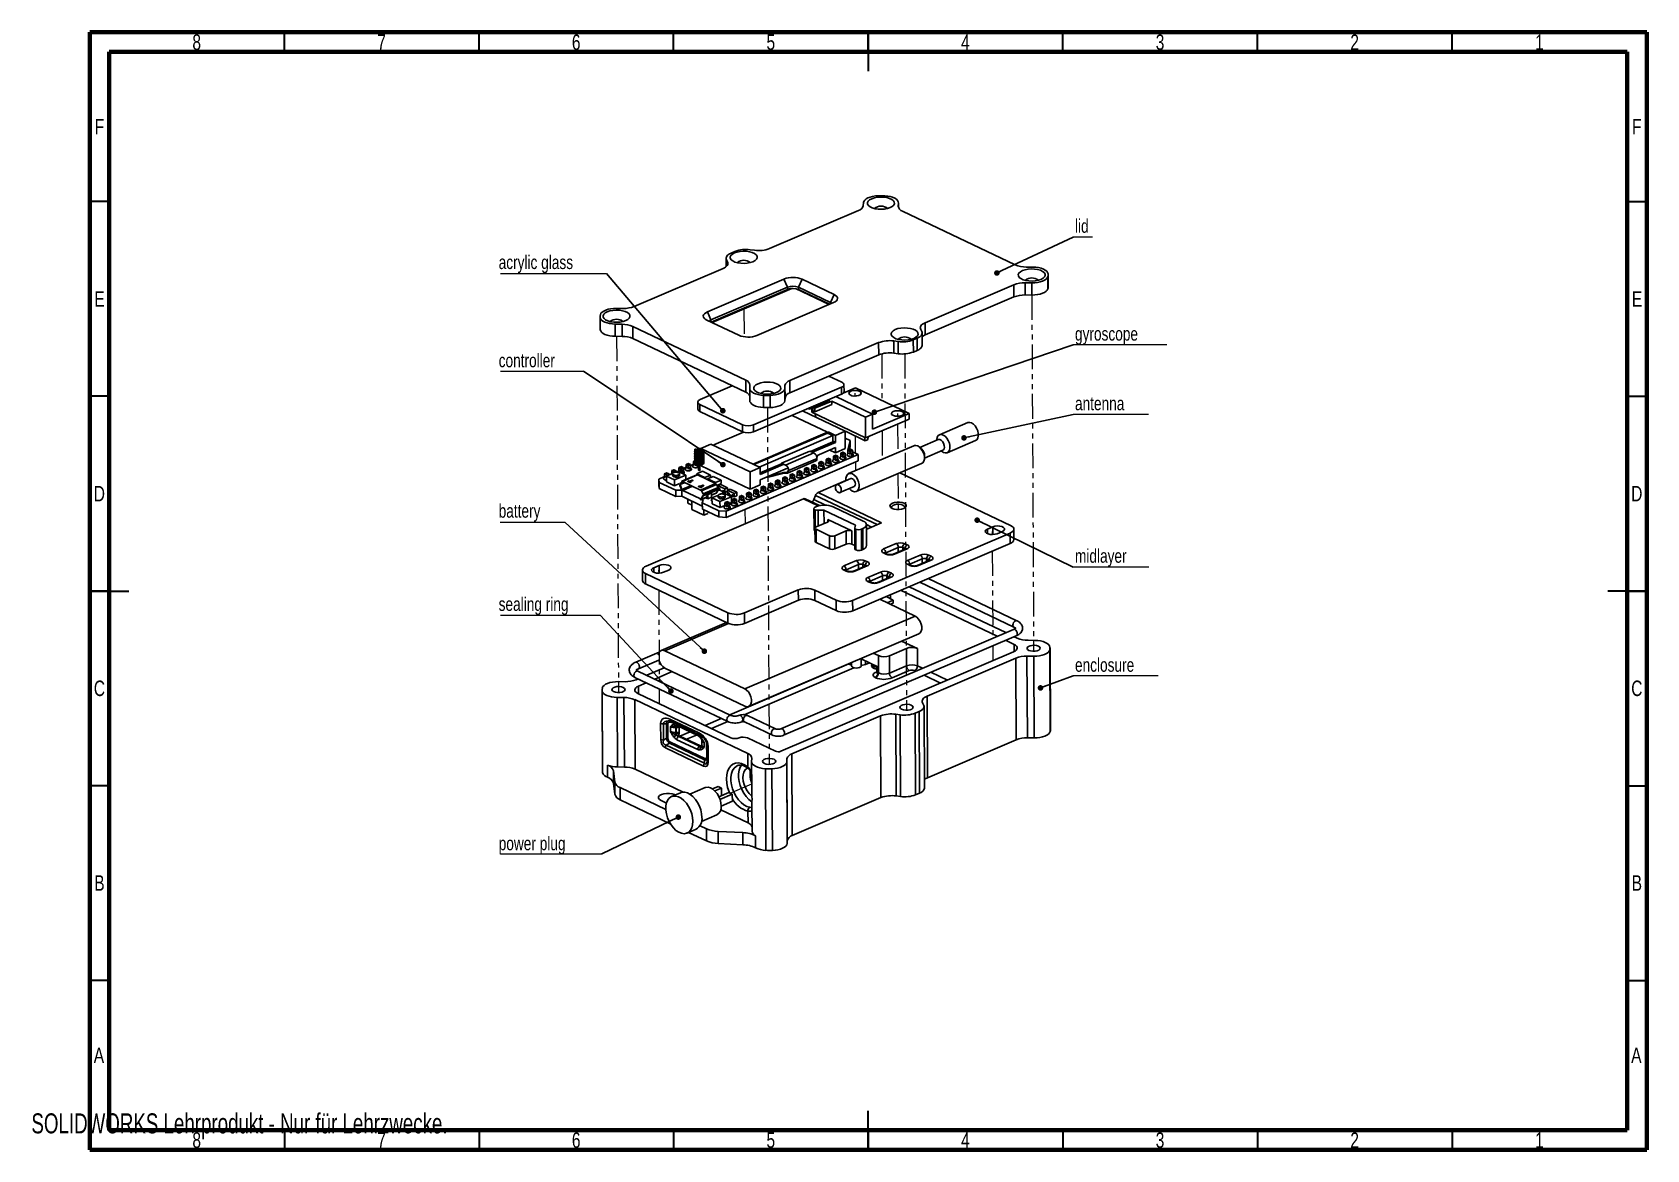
# Model space of a CAD drawing. Header units: millimetres. Extents: x 0 to 415, y 5 to 292.
import ezdxf

# ---------------------------------------------------------------- set-up
doc = ezdxf.new("R2010")
doc.units = ezdxf.units.MM
doc.linetypes.add('PHANTOM', pattern=[12.7, 6.35, -1.27, 1.27, -1.27, 1.27, -1.27])
doc.styles.add('SLDTEXTSTYLE0', font='TXT', dxfattribs={"width": 0.75})
doc.styles.add('SLDTEXTSTYLE1', font='TXT', dxfattribs={"width": 0.7})
doc.dimstyles.new('SLDDIMSTYLE0', dxfattribs={"dimtxt": 0.18, "dimasz": 1.44, "dimexe": 0, "dimexo": 0.0625, "dimgap": 0, "dimtad": 0, "dimtih": 1, "dimtoh": 1, "dimdec": 0, "dimrnd": 1e-09, "dimzin": 0, "dimdsep": 46, "dimtxsty": 'Standard', "dimblk1": 'DOT', "dimblk2": 'DOT', "dimsah": 1, "dimcen": 0.09, "dimadec": 0, "dimazin": 0, "dimtfac": 1.44, "dimtdec": 0, "dimtofl": 0, "dimtmove": 0, "dimatfit": 3, "dimldrblk": 'DOT', "dimfxl": 1, "dimfrac": 2, "dimtolj": 1, "dimtzin": 0, "dimarcsym": 0})

msp = doc.modelspace()

# ---------------------------------------------------------------- texts
at = {"color": 7, "linetype": 'Continuous', "lineweight": 0, "char_height": 3.97, "attachment_point": 2, "style": 'SLDTEXTSTYLE0'}
for s, insert in [('8', (42.46, 291.44)), ('7', (89.96, 291.44)), ('6', (139.96, 291.44)), ('5', (189.96, 291.44)), ('4', (239.96, 291.44)), ('3', (289.96, 291.44)), ('2', (339.96, 291.44)), ('1', (387.46, 291.44)), ('F', (17.46, 269.74)), ('F', (412.46, 269.74)), ('E', (17.51, 225.49)), ('E', (412.51, 225.49)), ('D', (17.45, 175.49)), ('D', (412.45, 175.49)), ('C', (17.46, 125.49)), ('C', (412.46, 125.49)), ('B', (17.47, 75.49)), ('B', (412.47, 75.49)), ('A', (17.34, 31.24)), ('A', (412.34, 31.24)), ('8', (42.46, 9.44)), ('7', (89.96, 9.44)), ('6', (139.96, 9.44)), ('5', (189.96, 9.44)), ('4', (239.96, 9.44)), ('3', (289.96, 9.44)), ('2', (339.96, 9.44)), ('1', (387.46, 9.44))]:
    msp.add_mtext(s, dxfattribs=dict(at, insert=insert))
at = {"color": 7, "linetype": 'Continuous', "insert": (0, 14.33), "char_height": 5.1381, "attachment_point": 1, "style": 'SLDTEXTSTYLE1'}
msp.add_mtext('SOLIDWORKS Lehrprodukt - Nur für Lehrzwecke.', dxfattribs=at)

# ---------------------------------------------------------------- blocks, each defined once
blk = doc.blocks.new('SW_NOTE_0')
at = {"color": 0, "linetype": 'Continuous', "lineweight": 0}
blk.add_line((21.87, 0), (0, 0), dxfattribs=at)
at = {"color": 0, "linetype": 'Continuous', "lineweight": 0, "insert": (0.48, 4.53), "char_height": 3.5, "attachment_point": 1, "style": 'SLDTEXTSTYLE0'}
blk.add_mtext('enclosure', dxfattribs=at)
blk = doc.blocks.new('_Dot')
at = {"color": 0, "linetype": 'ByBlock', "lineweight": -2}
blk.add_line((-0.5, 0), (-1, 0), dxfattribs=at)
at = {"color": 0, "linetype": 'ByBlock', "const_width": 0.5}
blk.add_lwpolyline([(-0.25, 0, 1), (0.25, 0, 1)], format="xyb", close=True, dxfattribs=at)
blk = doc.blocks.new('SW_NOTE_0_1')
at = {"color": 0, "linetype": 'Continuous', "lineweight": 0}
blk.add_line((19.46, 0), (0, 0), dxfattribs=at)
at = {"color": 0, "linetype": 'Continuous', "lineweight": 0, "insert": (0.48, 4.61), "char_height": 3.5, "attachment_point": 1, "style": 'SLDTEXTSTYLE0'}
blk.add_mtext('midlayer', dxfattribs=at)
blk = doc.blocks.new('SW_NOTE_0_2')
at = {"color": 0, "linetype": 'Continuous', "lineweight": 0}
blk.add_line((4.95, 0), (0, 0), dxfattribs=at)
at = {"color": 0, "linetype": 'Continuous', "lineweight": 0, "insert": (0.48, 4.59), "char_height": 3.5, "attachment_point": 1, "style": 'SLDTEXTSTYLE0'}
blk.add_mtext('lid', dxfattribs=at)
blk = doc.blocks.new('SW_NOTE_0_3')
at = {"color": 0, "linetype": 'Continuous', "lineweight": 0}
blk.add_line((19.41, 0), (0, 0), dxfattribs=at)
at = {"color": 0, "linetype": 'Continuous', "lineweight": 0, "insert": (0.48, 4.62), "char_height": 3.5, "attachment_point": 1, "style": 'SLDTEXTSTYLE0'}
blk.add_mtext('antenna', dxfattribs=at)
blk = doc.blocks.new('SW_NOTE_0_4')
at = {"color": 0, "linetype": 'Continuous', "lineweight": 0}
blk.add_line((-21.38, 0), (0, 0), dxfattribs=at)
at = {"color": 0, "linetype": 'Continuous', "lineweight": 0, "insert": (-21.8, 4.54), "char_height": 3.5, "attachment_point": 1, "style": 'SLDTEXTSTYLE0'}
blk.add_mtext('controller', dxfattribs=at)
blk = doc.blocks.new('SW_NOTE_0_5')
at = {"color": 0, "linetype": 'Continuous', "lineweight": 0}
blk.add_line((-27.29, 0), (0, 0), dxfattribs=at)
at = {"color": 0, "linetype": 'Continuous', "lineweight": 0, "insert": (-27.72, 4.62), "char_height": 3.5, "attachment_point": 1, "style": 'SLDTEXTSTYLE0'}
blk.add_mtext('acrylic glass', dxfattribs=at)
blk = doc.blocks.new('SW_NOTE_0_6')
at = {"color": 0, "linetype": 'Continuous', "lineweight": 0}
blk.add_line((24.1, 0), (0, 0), dxfattribs=at)
at = {"color": 0, "linetype": 'Continuous', "lineweight": 0, "insert": (0.48, 4.6), "char_height": 3.5, "attachment_point": 1, "style": 'SLDTEXTSTYLE0'}
blk.add_mtext('gyroscope', dxfattribs=at)
blk = doc.blocks.new('SW_NOTE_0_7')
at = {"color": 0, "linetype": 'Continuous', "lineweight": 0}
blk.add_line((-26.06, 0), (0, 0), dxfattribs=at)
at = {"color": 0, "linetype": 'Continuous', "lineweight": 0, "insert": (-26.48, 4.41), "char_height": 3.5, "attachment_point": 1, "style": 'SLDTEXTSTYLE0'}
blk.add_mtext('power plug', dxfattribs=at)
blk = doc.blocks.new('SW_NOTE_0_8')
at = {"color": 0, "linetype": 'Continuous', "lineweight": 0}
blk.add_line((-16.59, 0), (0, 0), dxfattribs=at)
at = {"color": 0, "linetype": 'Continuous', "lineweight": 0, "insert": (-17.01, 4.61), "char_height": 3.5, "attachment_point": 1, "style": 'SLDTEXTSTYLE0'}
blk.add_mtext('battery', dxfattribs=at)
blk = doc.blocks.new('SW_NOTE_0_9')
at = {"color": 0, "linetype": 'Continuous', "lineweight": 0}
blk.add_line((-25.61, 0), (0, 0), dxfattribs=at)
at = {"color": 0, "linetype": 'Continuous', "lineweight": 0, "insert": (-26.04, 4.59), "char_height": 3.5, "attachment_point": 1, "style": 'SLDTEXTSTYLE0'}
blk.add_mtext('sealing ring', dxfattribs=at)

# ---------------------------------------------------------------- linework, layer by layer
at = {"color": 7, "linetype": 'Continuous', "lineweight": 70}
for p, q in [((15, 5), (15, 292)), ((15, 292), (415, 292)), ((415, 292), (415, 5)), ((20, 10), (20, 287)), ((20, 287), (410, 287)), ((410, 287), (410, 10)), ((410, 10), (20, 10)), ((415, 5), (15, 5))]:
    msp.add_line(p, q, dxfattribs=at)
at = {"color": 7, "linetype": 'Continuous', "lineweight": 35}
for p, q in [((65, 287), (65, 292)), ((115, 287), (115, 292)), ((165, 287), (165, 292)), ((215, 292), (215, 282)), ((215, 287), (215, 292)), ((265, 287), (265, 292)), ((315, 287), (315, 292)), ((365, 287), (365, 292)), ((20, 248.5), (15, 248.5)), ((410, 248.5), (415, 248.5)), ((20, 198.5), (15, 198.5)), ((410, 198.5), (415, 198.5)), ((15, 148.5), (25, 148.5)), ((20, 148.5), (15, 148.5)), ((415, 148.5), (405, 148.5)), ((410, 148.5), (415, 148.5)), ((20, 98.5), (15, 98.5)), ((410, 98.5), (415, 98.5)), ((20, 48.5), (15, 48.5)), ((410, 48.5), (415, 48.5)), ((215, 5), (215, 15)), ((65, 10), (65, 5)), ((115, 10), (115, 5)), ((165, 10), (165, 5)), ((215, 10), (215, 5)), ((265, 10), (265, 5)), ((315, 10), (315, 5)), ((365, 10), (365, 5))]:
    msp.add_line(p, q, dxfattribs=at)
at = {"color": 7, "linetype": 'Continuous', "lineweight": 25}
for p, q in [((189.65, 236.44), (212.46, 246.19)), ((213.77, 248.25), (213.72, 247.46)), ((222.77, 248.15), (222.71, 247.37)), ((222.77, 246.98), (222.77, 248.22)), ((223.79, 246.08), (252.78, 232.27)), ((178.48, 233.98), (178.49, 231.81)), ((178.59, 233.57), (178.85, 233.06)), ((179.75, 235.3), (180.76, 235.73)), ((184.65, 236.16), (185.76, 236.02)), ((154.89, 221.58), (177.7, 231.33)), ((173.66, 220.2), (193.35, 228.62)), ((194.25, 226.54), (193.35, 228.62)), ((197.07, 226.51), (198.01, 228.57)), ((198.01, 228.57), (206.23, 224.66)), ((255.57, 231.71), (257.33, 231.69)), ((261.14, 229.25), (261.16, 226.12)), ((261.22, 226.65), (261.21, 229.77)), ((194.25, 226.54), (174.56, 218.12)), ((174.62, 217.57), (194.25, 225.96)), ((174.89, 217.45), (195.38, 226.21)), ((194.25, 225.96), (194.25, 226.54)), ((196.33, 226.16), (204.93, 222.06)), ((205.29, 222.6), (197.07, 226.51)), ((197.07, 226.51), (197.08, 225.94)), ((197.08, 225.94), (205.07, 222.13)), ((206.23, 224.66), (205.29, 222.6)), ((252.43, 227.15), (229.62, 217.4)), ((252.44, 224.03), (229.64, 214.28)), ((252.43, 227.15), (252.44, 224.03)), ((257.04, 227.63), (255.29, 227.65)), ((255.29, 227.65), (255.31, 224.53)), ((257.06, 224.51), (255.31, 224.53)), ((257.04, 227.63), (257.06, 224.51)), ((152.03, 221.08), (150.28, 221.1)), ((174.56, 218.12), (173.66, 220.2)), ((206.08, 222.56), (186.39, 214.14)), ((146.11, 218.96), (146.13, 215.84)), ((146.12, 218.74), (146.14, 215.61)), ((149.99, 217.04), (151.74, 217.02)), ((149.99, 217.04), (150.01, 213.92)), ((151.74, 217.02), (151.76, 213.9)), ((183.53, 202.66), (154.53, 216.47)), ((154.53, 216.47), (154.55, 213.34)), ((181.73, 214.19), (173.52, 218.1)), ((229.62, 217.4), (229.64, 214.28)), ((150.01, 213.92), (151.76, 213.9)), ((183.54, 199.53), (154.55, 213.34)), ((217.67, 212.29), (194.86, 202.54)), ((217.67, 212.29), (217.68, 209.17)), ((222.67, 212.57), (221.56, 212.72)), ((221.56, 212.72), (221.58, 209.6)), ((222.67, 212.57), (222.68, 209.45)), ((226.56, 213), (227.57, 213.43)), ((226.56, 213), (226.58, 209.88)), ((227.57, 213.43), (227.59, 210.31)), ((228.73, 215.16), (228.47, 215.67)), ((228.85, 211.63), (228.83, 214.76)), ((217.68, 209.17), (194.88, 199.42)), ((222.68, 209.45), (221.58, 209.6)), ((226.58, 209.88), (227.59, 210.31)), ((208.22, 202.1), (204.88, 203.69)), ((180.05, 201.2), (171.84, 197.69)), ((183.53, 202.66), (183.54, 199.53)), ((184.61, 201.37), (184.55, 200.58)), ((184.55, 200.52), (184.57, 197.39)), ((185.53, 191.17), (208.13, 200.83)), ((193.6, 201.28), (193.55, 200.49)), ((193.55, 200.49), (193.56, 197.36)), ((193.6, 201.28), (193.62, 198.15)), ((194.86, 202.54), (194.88, 199.42)), ((208.14, 199.04), (208.13, 200.83)), ((211.68, 200.64), (208.56, 199.3)), ((208.77, 199.71), (208.76, 201.49)), ((225.51, 194.05), (211.68, 200.64)), ((171.21, 197.02), (171.22, 195.24)), ((171.75, 196.41), (182.7, 191.19)), ((171.75, 196.41), (171.76, 194.63)), ((185.54, 189.38), (208.14, 199.04)), ((188.09, 198.74), (188.11, 195.62)), ((189.76, 198.73), (189.77, 195.6)), ((193.62, 198.15), (193.56, 197.36)), ((199.51, 195.36), (199.87, 195.19)), ((199.87, 195.19), (200.79, 195.58)), ((199.87, 195.19), (199.87, 195.51)), ((200.46, 195.44), (200.46, 194.41)), ((205.16, 197.51), (200.79, 195.64)), ((200.79, 195.64), (201.24, 195.43)), ((200.79, 194.75), (200.79, 195.64)), ((201.24, 195.43), (205.61, 197.3)), ((201.24, 194.53), (205.61, 196.4)), ((201.24, 194.53), (201.24, 195.43)), ((204.24, 197.38), (204.25, 197.12)), ((204.87, 197.65), (205.16, 197.51)), ((205.61, 197.3), (214.26, 193.18)), ((205.61, 197.3), (205.61, 196.4)), ((216.08, 193.96), (206.7, 198.43)), ((171.76, 194.63), (182.71, 189.41)), ((182.71, 189.41), (182.7, 191.19)), ((185.53, 191.17), (185.54, 189.38)), ((204.52, 189.26), (195.41, 193.6)), ((209.03, 189.52), (198.07, 194.74)), ((200.46, 194.41), (214.29, 187.82)), ((200.79, 194.75), (201.24, 194.53)), ((201.57, 193.13), (201.34, 193.99)), ((214.26, 193.18), (216.08, 193.96)), ((214.26, 193.18), (214.29, 187.82)), ((214.29, 187.82), (225.51, 192.62)), ((216.08, 193.96), (216.1, 190.03)), ((216.1, 190.03), (225.51, 194.05)), ((225.51, 194.05), (225.51, 192.62)), ((240.58, 191.74), (233.29, 188.62)), ((182.97, 189.33), (175.3, 186.05)), ((204.52, 189.26), (185.56, 181.16)), ((204.52, 189.08), (185.56, 180.98)), ((186.96, 180.31), (205.92, 188.41)), ((205.93, 186.81), (200.2, 184.36)), ((200.65, 184.15), (206.56, 186.67)), ((204.52, 189.26), (204.52, 189.08)), ((205.92, 188.41), (204.52, 189.08)), ((204.7, 189.34), (206.55, 188.46)), ((205.92, 188.41), (205.93, 186.81)), ((206.56, 186.67), (205.93, 186.97)), ((206.55, 188.46), (209.03, 189.52)), ((206.55, 188.46), (206.56, 186.67)), ((209.03, 189.52), (209.05, 185.06)), ((210.33, 187.15), (209.04, 187.76)), ((214.23, 187.1), (209.13, 189.53)), ((209.74, 184.79), (210.33, 187.15)), ((210.34, 185.54), (210.33, 187.15)), ((214.23, 187.1), (214.01, 187.95)), ((214.84, 187.36), (214.23, 187.1)), ((215.04, 188.14), (214.84, 187.36)), ((232.96, 187.39), (228.25, 185.38)), ((232.57, 187.33), (232.56, 187.22)), ((235.26, 184.03), (242.55, 187.14)), ((170.46, 184.48), (170.43, 184.39)), ((170.46, 184.09), (170.44, 183.89)), ((170.48, 182.73), (170.45, 182.64)), ((171.02, 184.08), (171.05, 184.09)), ((174.57, 186.23), (172.01, 185.14)), ((172.01, 185.14), (184.68, 179.11)), ((172.72, 183.35), (172.68, 183.43)), ((187.23, 180.2), (174.57, 186.23)), ((178.47, 169.01), (212.41, 183.52)), ((200, 184.45), (192.71, 181.34)), ((193.76, 180.84), (201.05, 183.96)), ((194.54, 179.45), (201.83, 182.57)), ((200, 184.45), (201.05, 183.96)), ((206.56, 185.33), (201.67, 183.24)), ((201.9, 183.34), (201.7, 183.15)), ((201.86, 183.07), (202.05, 183.41)), ((204.84, 182.59), (204.25, 182.34)), ((204.78, 182.53), (204.49, 182.4)), ((205.29, 182.33), (204.73, 182.59)), ((205.05, 182.4), (204.78, 182.53)), ((206.57, 184), (205.09, 184.7)), ((206.61, 182.76), (206.06, 183.02)), ((206.07, 182.22), (206.06, 183.02)), ((206.7, 183.39), (206.11, 183.14)), ((206.64, 183.32), (206.34, 183.2)), ((206.34, 183.2), (206.62, 183.07)), ((206.57, 184), (206.56, 185.33)), ((209.05, 185.06), (206.57, 184)), ((207.14, 183.12), (206.59, 183.39)), ((207.19, 183.01), (206.61, 182.76)), ((206.61, 182.76), (206.61, 181.96)), ((206.62, 183.07), (206.91, 183.19)), ((206.91, 183.19), (206.64, 183.32)), ((207.2, 182.21), (207.19, 183.01)), ((207.93, 183.05), (207.71, 182.72)), ((208.47, 183.56), (207.92, 183.82)), ((207.93, 183.02), (207.92, 183.82)), ((208.56, 184.18), (207.97, 183.93)), ((208.49, 184.12), (208.2, 183.99)), ((208.2, 183.99), (208.48, 183.86)), ((209, 183.92), (208.45, 184.18)), ((209.05, 183.81), (208.47, 183.56)), ((208.47, 183.56), (208.47, 182.76)), ((208.48, 183.86), (208.77, 183.99)), ((208.77, 183.99), (208.49, 184.12)), ((208.76, 183.14), (209.04, 182.39)), ((209.06, 183.01), (209.05, 183.81)), ((209.26, 182.76), (209.06, 183.06)), ((209.79, 183.85), (209.57, 183.51)), ((209.86, 184.74), (209.74, 184.79)), ((210.33, 184.35), (209.78, 184.61)), ((209.78, 183.81), (209.78, 184.61)), ((210.42, 184.98), (209.83, 184.73)), ((226.73, 185.82), (209.96, 178.65)), ((210.35, 184.91), (210.06, 184.79)), ((210.06, 184.79), (210.34, 184.66)), ((210.34, 185.54), (210.17, 184.87)), ((210.86, 184.71), (210.31, 184.98)), ((210.91, 184.6), (210.33, 184.35)), ((210.33, 184.35), (210.33, 183.55)), ((210.34, 184.66), (210.63, 184.78)), ((210.63, 184.78), (210.35, 184.91)), ((210.62, 183.93), (210.9, 183.19)), ((210.92, 183.8), (210.91, 184.6)), ((212.41, 183.52), (210.91, 184.23)), ((211.12, 183.56), (210.92, 183.85)), ((212.42, 181.91), (212.41, 183.52)), ((228.71, 184.99), (228.16, 185.45)), ((229.42, 182.51), (229.47, 183.22)), ((229.43, 182.62), (234.14, 184.63)), ((233.74, 184.46), (233.83, 184.39)), ((163.19, 178.24), (162.64, 178.5)), ((162.64, 177.7), (162.64, 178.5)), ((163.28, 178.87), (162.69, 178.61)), ((163.21, 178.8), (162.92, 178.68)), ((162.92, 178.68), (163.2, 178.55)), ((164.63, 178.66), (163.15, 178.02)), ((163.72, 178.6), (163.17, 178.87)), ((163.2, 178.55), (163.49, 178.67)), ((163.49, 178.67), (163.21, 178.8)), ((165.05, 179.04), (164.5, 179.3)), ((164.5, 178.5), (164.5, 179.3)), ((165.13, 179.66), (164.54, 179.41)), ((164.73, 178.6), (164.73, 178.15)), ((165.07, 179.6), (164.78, 179.47)), ((164.78, 179.47), (165.05, 179.34)), ((165.58, 179.4), (165.03, 179.66)), ((165.05, 179.34), (165.35, 179.47)), ((165.35, 179.47), (165.07, 179.6)), ((166.06, 179.27), (165.41, 178.99)), ((165.63, 179.01), (165.63, 179.29)), ((168.11, 178.29), (166.06, 179.27)), ((166.36, 179.49), (166.2, 179.42)), ((166.37, 179.33), (166.26, 179.17)), ((166.91, 179.83), (166.36, 180.09)), ((166.36, 179.29), (166.36, 180.09)), ((166.99, 180.46), (166.4, 180.2)), ((166.53, 178.16), (166.53, 178.61)), ((166.93, 180.39), (166.64, 180.27)), ((166.64, 180.27), (166.91, 180.14)), ((167.44, 180.19), (166.89, 180.46)), ((166.91, 180.14), (167.2, 180.26)), ((167.49, 180.08), (166.91, 179.83)), ((166.91, 179.83), (166.91, 179.03)), ((167.2, 180.26), (166.93, 180.39)), ((167.48, 178.66), (167.2, 179.41)), ((168.22, 180.28), (167.49, 179.97)), ((167.49, 179.28), (167.49, 180.08)), ((167.69, 179.03), (167.49, 179.33)), ((168.23, 180.12), (168, 179.79)), ((168.76, 180.63), (168.22, 180.89)), ((168.22, 180.09), (168.22, 180.89)), ((168.85, 181.25), (168.26, 181)), ((168.79, 181.19), (168.5, 181.06)), ((168.5, 181.06), (168.77, 180.93)), ((169.3, 180.99), (168.74, 181.25)), ((169.35, 180.87), (168.76, 180.63)), ((168.76, 180.63), (168.77, 179.83)), ((168.77, 180.93), (169.06, 181.06)), ((169.06, 181.06), (168.79, 181.19)), ((169.34, 179.46), (169.06, 180.21)), ((169.35, 180.08), (169.35, 180.87)), ((169.55, 179.83), (169.35, 180.12)), ((170.08, 181.08), (169.37, 180.77)), ((170.08, 180.92), (169.86, 180.58)), ((170.08, 180.88), (170.08, 181.68)), ((170.43, 181.92), (170.12, 181.79)), ((170.48, 182.28), (170.45, 182.15)), ((170.47, 181.85), (170.45, 181.65)), ((170.62, 181.2), (170.63, 180.62)), ((171.19, 180.25), (170.92, 181)), ((172.4, 179.25), (170.94, 178.63)), ((170.94, 178.33), (170.94, 178.63)), ((170.94, 178.63), (173, 177.65)), ((171.03, 182.29), (171.06, 182.3)), ((171.03, 181.84), (171.05, 181.86)), ((171.4, 180.64), (171.21, 180.92)), ((171.4, 180.89), (171.41, 179.58)), ((171.4, 180.89), (171.41, 179.55)), ((171.56, 179.48), (171.41, 179.55)), ((171.56, 179.48), (171.55, 180.87)), ((171.66, 181.75), (171.57, 181.71)), ((171.9, 181.27), (172.05, 181.33)), ((172.04, 180.68), (172.04, 180.88)), ((184.7, 174.64), (172.04, 180.68)), ((174.45, 178.27), (172.4, 179.25)), ((172.74, 181.94), (172.69, 182.09)), ((212.42, 181.91), (178.48, 167.41)), ((184.68, 179.11), (187.23, 180.2)), ((184.68, 179.11), (184.7, 174.64)), ((185.56, 180.98), (185.56, 181.16)), ((187.24, 178.41), (187.23, 180.2)), ((192.71, 181.16), (187.24, 178.82)), ((187.24, 178.41), (193.16, 180.95)), ((194.27, 180.08), (187.24, 177.07)), ((193.32, 178.96), (189.06, 177.85)), ((189.37, 177.73), (193.36, 178.77)), ((192.71, 181.16), (192.71, 181.34)), ((193.76, 180.84), (192.71, 181.34)), ((193.16, 180.95), (192.71, 181.16)), ((193.97, 178.93), (193.32, 178.96)), ((193.36, 178.77), (193.32, 178.96)), ((193.36, 178.77), (194.01, 178.74)), ((194.22, 178.78), (201.51, 181.89)), ((195.54, 178.62), (194.95, 178.37)), ((195.48, 178.55), (195.19, 178.43)), ((195.19, 178.43), (195.46, 178.3)), ((195.99, 178.35), (195.44, 178.62)), ((195.46, 178.3), (195.76, 178.42)), ((195.76, 178.42), (195.48, 178.55)), ((197.31, 178.79), (196.77, 179.05)), ((196.77, 178.25), (196.77, 179.05)), ((197.4, 179.41), (196.81, 179.16)), ((197.34, 179.35), (197.05, 179.22)), ((197.05, 179.22), (197.32, 179.09)), ((197.85, 179.15), (197.29, 179.41)), ((197.9, 179.04), (197.31, 178.79)), ((197.31, 178.79), (197.32, 177.99)), ((197.32, 179.09), (197.61, 179.22)), ((197.61, 179.22), (197.34, 179.35)), ((197.61, 178.37), (197.89, 177.62)), ((197.9, 178.24), (197.9, 179.04)), ((198.63, 179.08), (198.41, 178.75)), ((199.17, 179.58), (198.63, 179.84)), ((198.63, 179.05), (198.63, 179.84)), ((199.26, 180.21), (198.67, 179.96)), ((199.2, 180.14), (198.91, 180.02)), ((198.91, 180.02), (199.18, 179.89)), ((199.71, 179.94), (199.15, 180.21)), ((199.76, 179.83), (199.17, 179.58)), ((199.17, 179.58), (199.18, 178.78)), ((199.18, 179.89), (199.47, 180.01)), ((199.47, 180.01), (199.2, 180.14)), ((199.47, 179.17), (199.75, 178.42)), ((199.76, 179.03), (199.76, 179.83)), ((199.96, 178.79), (199.76, 179.08)), ((200.49, 179.87), (200.27, 179.54)), ((201.03, 180.38), (200.49, 180.64)), ((200.49, 179.84), (200.49, 180.64)), ((201.12, 181), (200.53, 180.75)), ((201.06, 180.94), (200.77, 180.81)), ((200.77, 180.81), (201.04, 180.68)), ((201.57, 180.74), (201.01, 181)), ((201.62, 180.63), (201.03, 180.38)), ((201.03, 180.38), (201.04, 179.58)), ((201.04, 180.68), (201.33, 180.81)), ((201.33, 180.81), (201.06, 180.94)), ((201.33, 179.96), (201.6, 179.21)), ((201.62, 179.83), (201.62, 180.63)), ((201.82, 179.58), (201.62, 179.88)), ((202.35, 180.67), (202.13, 180.33)), ((202.89, 181.17), (202.34, 181.43)), ((202.35, 180.64), (202.34, 181.43)), ((202.98, 181.8), (202.39, 181.55)), ((202.92, 181.73), (202.63, 181.61)), ((202.63, 181.61), (202.9, 181.48)), ((203.43, 181.53), (202.87, 181.8)), ((203.48, 181.42), (202.89, 181.17)), ((202.89, 181.17), (202.9, 180.37)), ((202.9, 181.48), (203.19, 181.6)), ((203.19, 181.6), (202.92, 181.73)), ((203.19, 180.76), (203.46, 180.01)), ((203.48, 180.62), (203.48, 181.42)), ((203.68, 180.38), (203.48, 180.67)), ((204.21, 181.46), (203.99, 181.13)), ((204.75, 181.97), (204.2, 182.23)), ((204.21, 181.43), (204.2, 182.23)), ((204.49, 182.4), (204.76, 182.27)), ((205.33, 182.22), (204.75, 181.97)), ((204.75, 181.97), (204.76, 181.17)), ((204.76, 182.27), (205.05, 182.4)), ((205.05, 181.55), (205.32, 180.8)), ((205.34, 181.42), (205.33, 182.22)), ((205.54, 181.17), (205.34, 181.47)), ((206.07, 182.26), (205.85, 181.92)), ((206.9, 182.34), (207.18, 181.6)), ((207.4, 181.97), (207.2, 182.26)), ((211.93, 174.05), (228.7, 181.22)), ((251.58, 165.3), (223.15, 178.85)), ((162.64, 177.9), (161.15, 177.26)), ((161.15, 177.26), (161.31, 176.4)), ((161.16, 175.65), (161.15, 177.26)), ((161.31, 174.79), (161.16, 175.65)), ((161.31, 176.4), (165.52, 174.39)), ((161.31, 174.79), (161.31, 176.4)), ((165.52, 172.79), (161.31, 174.79)), ((162.65, 177.74), (162.43, 177.4)), ((163.15, 178.02), (163.15, 176.51)), ((163.15, 178.02), (165.2, 177.05)), ((165.21, 175.53), (163.15, 176.51)), ((165.2, 177.05), (168.11, 178.29)), ((165.2, 177.05), (165.21, 175.53)), ((166.52, 176.09), (165.21, 175.53)), ((165.52, 174.39), (167.08, 174.44)), ((165.52, 172.79), (165.52, 174.39)), ((166.25, 177.86), (166.24, 178.31)), ((166.49, 175.41), (166.63, 175.47)), ((166.67, 175.32), (166.49, 175.41)), ((166.56, 175.8), (167.03, 174.5)), ((167.14, 174.53), (166.68, 175.83)), ((166.71, 176.13), (167.11, 176.46)), ((167.08, 172.83), (167.08, 174.44)), ((170.95, 178.33), (167.09, 176.67)), ((171.12, 178.3), (167.25, 176.65)), ((167.25, 176.65), (171.91, 174.43)), ((171.86, 172.14), (167.32, 174.3)), ((168.12, 177.12), (168.11, 178.29)), ((168.67, 176.7), (168.77, 176.74)), ((169.22, 176.38), (168.67, 176.64)), ((168.77, 176.74), (168.77, 176.56)), ((168.91, 176.56), (168.91, 176.74)), ((169, 176.52), (169, 176.7)), ((169.14, 176.7), (169.73, 176.94)), ((169.14, 176.52), (169.14, 176.7)), ((169.34, 176.47), (169.34, 176.38)), ((169.45, 176.42), (169.36, 176.37)), ((169.95, 176.84), (169.37, 176.59)), ((169.37, 176.41), (169.37, 176.59)), ((169.37, 176.52), (169.46, 176.48)), ((169.37, 176.34), (169.37, 176.52)), ((169.73, 176.94), (169.73, 176.77)), ((169.87, 176.94), (169.96, 176.9)), ((169.87, 176.76), (169.87, 176.94)), ((171.12, 178.3), (175.77, 176.08)), ((171.41, 175.4), (171.51, 175.44)), ((171.95, 175.07), (171.41, 175.33)), ((171.51, 175.44), (171.51, 175.26)), ((171.65, 175.44), (171.74, 175.39)), ((171.65, 175.26), (171.65, 175.44)), ((171.74, 175.21), (171.74, 175.39)), ((171.88, 175.39), (172.46, 175.64)), ((171.88, 175.21), (171.88, 175.39)), ((171.91, 174.43), (175.77, 176.08)), ((172.08, 175.16), (172.08, 175.07)), ((172.19, 175.11), (172.09, 175.07)), ((172.1, 175.22), (172.2, 175.18)), ((172.11, 175.04), (172.1, 175.22)), ((172.69, 175.53), (172.11, 175.28)), ((172.11, 175.1), (172.11, 175.28)), ((176.02, 175.84), (172.15, 174.19)), ((172.46, 175.64), (172.47, 175.46)), ((172.56, 173.47), (176.42, 175.12)), ((172.61, 175.64), (172.7, 175.6)), ((172.61, 175.46), (172.61, 175.64)), ((176.48, 174.56), (172.62, 172.91)), ((172.66, 173.11), (176.52, 174.76)), ((173, 177.65), (174.45, 178.27)), ((173, 177.65), (173, 177.41)), ((175.14, 177.95), (173.68, 177.32)), ((173.68, 177.05), (173.68, 177.32)), ((173.68, 177.32), (175.73, 176.35)), ((174.46, 177.69), (174.45, 178.27)), ((177.19, 176.97), (175.14, 177.95)), ((175.73, 176.35), (177.19, 176.97)), ((175.73, 176.35), (175.74, 176.1)), ((176.42, 175.12), (176.02, 175.84)), ((176.48, 174.56), (176.02, 173.7)), ((177.2, 176.08), (176.14, 175.62)), ((177.14, 175.83), (176.41, 175.52)), ((176.41, 175.52), (176.41, 175.14)), ((176.41, 175.52), (178.12, 174.71)), ((176.49, 174.64), (176.69, 174.54)), ((176.69, 174.37), (176.49, 174.46)), ((176.84, 174.79), (176.63, 174.88)), ((176.69, 174.54), (176.69, 174.37)), ((176.84, 174.43), (176.69, 174.37)), ((176.84, 174.79), (176.84, 174.43)), ((177.56, 174.09), (176.84, 174.43)), ((178.85, 175.02), (177.14, 175.83)), ((177.2, 176.08), (177.19, 176.97)), ((177.91, 174.27), (177.7, 174.37)), ((177.91, 173.92), (177.91, 174.27)), ((178.12, 174.71), (178.85, 175.02)), ((178.12, 174.71), (178.13, 173.81)), ((179.54, 174.69), (178.81, 174.38)), ((178.81, 174.38), (178.81, 173.69)), ((178.81, 174.38), (180.52, 173.57)), ((178.85, 174.4), (178.85, 175.02)), ((181.25, 173.88), (179.54, 174.69)), ((187.25, 175.74), (184.7, 174.64)), ((186.16, 174.02), (185.61, 174.28)), ((185.62, 173.48), (185.61, 174.28)), ((186.25, 174.64), (185.66, 174.39)), ((186.19, 174.58), (185.89, 174.46)), ((185.89, 174.46), (186.17, 174.33)), ((186.69, 174.38), (186.14, 174.64)), ((186.74, 174.27), (186.16, 174.02)), ((186.17, 174.33), (186.46, 174.45)), ((186.46, 174.45), (186.19, 174.58)), ((186.75, 173.47), (186.74, 174.27)), ((187.24, 177.07), (187.25, 175.74)), ((187.48, 174.31), (187.26, 173.98)), ((188.02, 174.81), (187.47, 175.07)), ((187.48, 174.28), (187.47, 175.07)), ((188.11, 175.44), (187.52, 175.19)), ((188.05, 175.37), (187.75, 175.25)), ((187.75, 175.25), (188.03, 175.12)), ((188.55, 175.18), (188, 175.44)), ((188.6, 175.06), (188.02, 174.81)), ((188.02, 174.81), (188.02, 174.02)), ((188.03, 175.12), (188.32, 175.24)), ((188.32, 175.24), (188.05, 175.37)), ((188.31, 174.4), (188.59, 173.65)), ((188.61, 174.27), (188.6, 175.06)), ((188.81, 174.02), (188.61, 174.31)), ((188.62, 177.66), (189.37, 177.73)), ((189.34, 175.1), (189.12, 174.77)), ((189.88, 175.61), (189.33, 175.87)), ((189.34, 175.07), (189.33, 175.87)), ((189.97, 176.23), (189.38, 175.98)), ((189.9, 176.17), (189.61, 176.05)), ((189.61, 176.05), (189.89, 175.91)), ((190.41, 175.97), (189.86, 176.23)), ((190.46, 175.86), (189.88, 175.61)), ((189.88, 175.61), (189.88, 174.81)), ((189.89, 175.91), (190.18, 176.04)), ((190.18, 176.04), (189.9, 176.17)), ((190.17, 175.19), (190.45, 174.44)), ((190.47, 175.06), (190.46, 175.86)), ((190.67, 174.81), (190.47, 175.11)), ((191.2, 175.9), (190.98, 175.57)), ((191.74, 176.4), (191.19, 176.66)), ((191.19, 175.87), (191.19, 176.66)), ((191.83, 177.03), (191.24, 176.78)), ((191.76, 176.96), (191.47, 176.84)), ((191.47, 176.84), (191.75, 176.71)), ((192.27, 176.77), (191.72, 177.03)), ((192.32, 176.65), (191.74, 176.4)), ((191.74, 176.4), (191.74, 175.61)), ((191.75, 176.71), (192.04, 176.83)), ((192.04, 176.83), (191.76, 176.96)), ((192.03, 175.99), (192.31, 175.24)), ((192.32, 175.85), (192.32, 176.65)), ((192.53, 175.61), (192.32, 175.9)), ((193.06, 176.69), (192.84, 176.36)), ((193.6, 177.2), (193.05, 177.46)), ((193.05, 176.66), (193.05, 177.46)), ((193.69, 177.82), (193.1, 177.57)), ((193.62, 177.76), (193.33, 177.63)), ((193.33, 177.63), (193.6, 177.5)), ((194.13, 177.56), (193.58, 177.82)), ((193.6, 177.5), (193.9, 177.63)), ((194.18, 177.45), (193.6, 177.2)), ((193.6, 177.2), (193.6, 176.4)), ((193.9, 177.63), (193.62, 177.76)), ((193.89, 176.78), (194.17, 176.03)), ((194.18, 176.65), (194.18, 177.45)), ((194.38, 176.4), (194.18, 176.7)), ((194.92, 177.49), (194.7, 177.16)), ((195.46, 177.99), (194.91, 178.25)), ((194.91, 177.46), (194.91, 178.25)), ((196.04, 178.24), (195.46, 177.99)), ((195.46, 177.99), (195.46, 177.2)), ((195.75, 177.58), (196.03, 176.83)), ((196.04, 177.44), (196.04, 178.24)), ((196.24, 177.2), (196.04, 177.49)), ((196.78, 178.28), (196.55, 177.95)), ((198.1, 177.99), (197.9, 178.29)), ((209.26, 176.84), (202.09, 173.78)), ((210.52, 177.36), (206.87, 175.8)), ((207.73, 173.78), (211.38, 175.34)), ((198.33, 172.17), (157.92, 154.89)), ((167.08, 172.83), (165.52, 172.79)), ((167.08, 172.83), (172.36, 170.32)), ((168.65, 172.09), (168.66, 171.09)), ((169.75, 170.57), (168.66, 171.09)), ((169.68, 169.46), (169.67, 171.6)), ((172.5, 173.06), (172.04, 172.19)), ((172.05, 171.95), (173.44, 172.54)), ((172.56, 173.47), (172.15, 174.19)), ((172.16, 172.05), (172.62, 172.91)), ((172.19, 172.01), (172.55, 171.83)), ((172.55, 171.83), (172.36, 171.13)), ((172.36, 171.13), (176.57, 169.13)), ((172.37, 169.53), (172.36, 171.13)), ((173.74, 173.26), (173.44, 172.69)), ((173.44, 172.31), (173.44, 172.69)), ((173.74, 172.16), (173.44, 172.31)), ((174.7, 173.67), (173.74, 173.26)), ((173.74, 172.16), (173.74, 173.26)), ((174.7, 172.57), (173.74, 172.16)), ((174.51, 171.8), (174.66, 171.86)), ((174.83, 171.65), (174.51, 171.8)), ((174.7, 173.67), (174.7, 172.57)), ((174.7, 173.08), (175.91, 173.6)), ((174.76, 171.8), (174.81, 171.82)), ((176.49, 173.15), (174.85, 172.45)), ((174.85, 172.45), (174.86, 170.93)), ((174.85, 172.45), (176.9, 171.47)), ((176.91, 169.95), (174.86, 170.93)), ((176.43, 173.02), (176.43, 172.58)), ((176.9, 171.47), (179.82, 172.72)), ((176.9, 171.47), (176.91, 169.95)), ((178.18, 170.5), (176.91, 169.95)), ((177.77, 173.7), (177.11, 173.42)), ((177.56, 174.13), (177.76, 174.03)), ((177.56, 174.13), (177.56, 173.95)), ((177.76, 173.86), (177.56, 173.95)), ((177.76, 174.03), (177.76, 173.86)), ((177.91, 173.92), (177.76, 173.86)), ((179.82, 172.72), (177.77, 173.7)), ((178.13, 173.81), (177.91, 173.92)), ((177.95, 172.29), (177.95, 172.74)), ((178.19, 170.34), (177.96, 170)), ((178.86, 174.13), (178.13, 173.81)), ((178.72, 170.84), (178.18, 171.1)), ((178.18, 170.3), (178.18, 171.1)), ((178.81, 171.47), (178.22, 171.21)), ((178.23, 172.59), (178.23, 173.03)), ((178.75, 171.4), (178.46, 171.28)), ((178.46, 171.28), (178.73, 171.15)), ((179.26, 171.2), (178.7, 171.47)), ((179.31, 171.09), (178.72, 170.84)), ((178.72, 170.84), (178.73, 170.04)), ((178.73, 171.15), (179.02, 171.27)), ((179.02, 171.27), (178.75, 171.4)), ((178.88, 173.45), (178.81, 173.49)), ((178.88, 173.5), (179.09, 173.4)), ((178.88, 173.5), (178.88, 173.32)), ((179.02, 170.42), (179.3, 169.67)), ((179.23, 173.64), (179.03, 173.74)), ((179.09, 173.4), (179.09, 173.22)), ((179.23, 173.29), (179.09, 173.22)), ((179.23, 173.64), (179.23, 173.29)), ((179.95, 172.94), (179.23, 173.29)), ((179.31, 170.29), (179.31, 171.09)), ((179.51, 170.04), (179.31, 170.34)), ((179.83, 171.2), (179.33, 170.99)), ((179.83, 171.2), (179.82, 172.72)), ((180.04, 171.13), (179.82, 170.8)), ((179.95, 172.99), (180.16, 172.89)), ((179.95, 172.99), (179.95, 172.81)), ((180.16, 172.71), (179.95, 172.81)), ((180.58, 171.63), (180.04, 171.9)), ((180.04, 171.1), (180.04, 171.9)), ((180.67, 172.26), (180.08, 172.01)), ((180.3, 173.13), (180.1, 173.23)), ((180.16, 172.89), (180.16, 172.71)), ((180.31, 172.78), (180.16, 172.71)), ((180.31, 172.78), (180.3, 173.13)), ((180.52, 172.67), (180.31, 172.78)), ((180.61, 172.2), (180.32, 172.07)), ((180.32, 172.07), (180.59, 171.94)), ((180.52, 173.57), (181.25, 173.88)), ((180.52, 173.57), (180.52, 172.67)), ((181.25, 172.98), (180.52, 172.67)), ((181.12, 172), (180.56, 172.26)), ((181.17, 171.88), (180.58, 171.63)), ((180.58, 171.63), (180.59, 170.84)), ((180.59, 171.94), (180.88, 172.07)), ((180.88, 172.07), (180.61, 172.2)), ((180.88, 171.22), (181.15, 170.47)), ((181.17, 171.09), (181.17, 171.88)), ((181.37, 170.84), (181.17, 171.13)), ((181.25, 172.98), (181.25, 173.88)), ((181.9, 171.92), (181.68, 171.59)), ((182.44, 172.43), (181.89, 172.69)), ((181.9, 171.89), (181.89, 172.69)), ((182.53, 173.06), (181.94, 172.8)), ((182.47, 172.99), (182.18, 172.87)), ((182.18, 172.87), (182.45, 172.74)), ((182.98, 172.79), (182.42, 173.06)), ((183.03, 172.68), (182.44, 172.43)), ((182.44, 172.43), (182.45, 171.63)), ((182.45, 172.74), (182.74, 172.86)), ((182.74, 172.86), (182.47, 172.99)), ((182.74, 172.01), (183.01, 171.26)), ((183.03, 171.88), (183.03, 172.68)), ((183.23, 171.63), (183.03, 171.93)), ((183.76, 172.72), (183.54, 172.39)), ((184.3, 173.22), (183.75, 173.49)), ((183.76, 172.69), (183.75, 173.49)), ((184.39, 173.85), (183.8, 173.6)), ((184.33, 173.79), (184.04, 173.66)), ((184.04, 173.66), (184.31, 173.53)), ((184.84, 173.59), (184.28, 173.85)), ((184.88, 173.47), (184.3, 173.22)), ((184.3, 173.22), (184.31, 172.43)), ((184.31, 173.53), (184.6, 173.65)), ((184.6, 173.65), (184.33, 173.79)), ((184.6, 172.81), (184.87, 172.06)), ((184.89, 172.68), (184.88, 173.47)), ((185.09, 172.43), (184.89, 172.72)), ((185.62, 173.51), (185.4, 173.18)), ((186.16, 174.02), (186.16, 173.22)), ((186.45, 173.6), (186.73, 172.85)), ((186.95, 173.22), (186.75, 173.52)), ((202.46, 170.42), (198.76, 172.18)), ((201.46, 173.06), (201.04, 171.99)), ((201.71, 170.18), (201.35, 170.03)), ((202.09, 173.78), (218.38, 166.02)), ((213.73, 166.44), (205.95, 170.14)), ((172.76, 168), (169.68, 169.46)), ((176.58, 167.52), (172.37, 169.53)), ((172.76, 169.34), (172.76, 168)), ((173.79, 168.44), (172.76, 168)), ((172.83, 169.1), (172.83, 169.31)), ((173.93, 168.58), (173.93, 168.78)), ((174.15, 168.68), (173.93, 168.58)), ((176.57, 169.13), (178.47, 169.01)), ((176.58, 167.52), (176.57, 169.13)), ((178.48, 167.41), (176.58, 167.52)), ((178.48, 167.41), (178.47, 169.01)), ((201.03, 169.7), (201.06, 164.34)), ((201.3, 169.39), (201.33, 169.38)), ((204.54, 166.22), (201.62, 164.97)), ((202.11, 169.24), (203.61, 169.28)), ((203.61, 169.28), (211.69, 165.43)), ((203.61, 169.28), (203.63, 165.83)), ((210.74, 163.92), (204.58, 166.86)), ((214.62, 164.41), (218.38, 166.02)), ((201.31, 164.64), (201.32, 161.25)), ((201.58, 164.34), (205, 162.71)), ((201.58, 164.34), (201.6, 160.94)), ((205.02, 159.31), (205, 162.71)), ((206.41, 162.69), (209.33, 163.94)), ((206.41, 162.69), (206.43, 159.3)), ((209.35, 160.55), (209.33, 163.94)), ((210.74, 163.92), (210.76, 160.53)), ((210.99, 146.09), (251.45, 163.39)), ((211.52, 164.7), (211.55, 159.35)), ((211.69, 165.43), (211.53, 164.75)), ((211.79, 164.4), (211.82, 164.38)), ((211.79, 164.4), (211.82, 159.04)), ((211.84, 159.03), (211.82, 164.38)), ((213.23, 164.37), (213.59, 164.52)), ((213.23, 164.37), (213.26, 159.01)), ((213.62, 159.17), (213.59, 164.52)), ((214.57, 160.16), (214.54, 165.52)), ((214.86, 164.51), (214.55, 164.66)), ((245.61, 164.39), (247, 164.98)), ((248.08, 163.22), (249.46, 163.81)), ((251.46, 160.71), (251.45, 163.39)), ((252.41, 161.71), (252.4, 164.38)), ((201.6, 160.94), (205.02, 159.31)), ((206.43, 159.3), (209.35, 160.55)), ((210.76, 160.53), (211.54, 160.16)), ((211, 143.41), (251.46, 160.71)), ((211.82, 159.04), (211.84, 159.03)), ((213.26, 159.01), (213.62, 159.17)), ((219.49, 157.99), (218.88, 158.28)), ((218.95, 159.3), (222.16, 160.67)), ((219.84, 157.99), (219.23, 158.29)), ((222.71, 159.7), (219.5, 158.33)), ((224.65, 159.36), (221.44, 157.99)), ((224.96, 159.34), (221.76, 157.96)), ((224.46, 159.39), (223.84, 159.69)), ((224.42, 160.65), (225.03, 160.36)), ((225.11, 156.37), (228.32, 157.74)), ((230.58, 157.71), (231.19, 157.42)), ((156.98, 153.9), (156.99, 151.22)), ((159.91, 154.48), (161.3, 155.07)), ((162.37, 153.3), (163.76, 153.89)), ((209.29, 153.62), (208.67, 153.92)), ((208.74, 154.94), (211.95, 156.31)), ((209.63, 153.63), (209.02, 153.92)), ((212.5, 155.33), (209.29, 153.96)), ((214.45, 154.99), (211.24, 153.62)), ((214.76, 154.97), (211.55, 153.6)), ((214.25, 155.03), (213.63, 155.32)), ((214.21, 156.29), (214.83, 155.99)), ((225.65, 155.05), (225.04, 155.35)), ((226, 155.06), (225.39, 155.35)), ((228.87, 156.76), (225.66, 155.39)), ((230.81, 156.42), (227.6, 155.05)), ((231.12, 156.4), (227.92, 155.03)), ((230.62, 156.46), (230, 156.75)), ((157.79, 152.98), (178.94, 142.91)), ((157.79, 152.98), (157.8, 150.3)), ((157.8, 150.3), (178.95, 140.23)), ((215.45, 150.69), (214.83, 150.98)), ((214.9, 152), (218.11, 153.37)), ((215.8, 150.7), (215.18, 150.99)), ((218.66, 152.4), (215.45, 151.03)), ((220.61, 152.06), (217.4, 150.69)), ((220.92, 152.04), (217.71, 150.67)), ((220.41, 152.09), (219.79, 152.39)), ((220.37, 153.35), (220.99, 153.06)), ((225.51, 149.61), (250.31, 137.8)), ((228.21, 150.77), (252.42, 139.24)), ((253.2, 140.87), (230.42, 151.72)), ((183.18, 142.86), (197.03, 148.79)), ((183.19, 140.19), (197.05, 146.11)), ((197.05, 146.11), (197.03, 148.79)), ((201.27, 148.74), (206.75, 146.13)), ((201.27, 148.74), (201.29, 146.06)), ((201.29, 146.06), (206.76, 143.46)), ((206.76, 143.46), (206.75, 146.13)), ((210.99, 146.09), (211, 143.41)), ((217.95, 146.38), (227.01, 142.07)), ((219.56, 147.07), (221.43, 146.18)), ((221.43, 146.18), (219.82, 145.49)), ((221.43, 145.41), (220.67, 145.09)), ((221.43, 146.18), (221.43, 145.41)), ((223.32, 148.68), (248.12, 136.86)), ((178.95, 140.23), (178.94, 142.91)), ((183.18, 142.86), (183.19, 140.19)), ((227.01, 142.07), (183.27, 123.37)), ((178.58, 140.4), (161.77, 133.21)), ((184.26, 118.84), (228.01, 137.54)), ((252.3, 138.65), (192.52, 113.09)), ((193.23, 111.43), (253.01, 136.99)), ((161.28, 132.77), (155.24, 130.19)), ((162.74, 133.15), (183.27, 123.37)), ((252.34, 132.88), (192.56, 107.32)), ((220.42, 131.88), (224.8, 133.75)), ((227.62, 133.72), (223.58, 135.65)), ((224.82, 129.29), (224.8, 133.75)), ((227.62, 133.72), (227.65, 129.26)), ((250.29, 135.83), (252.47, 134.79)), ((252.48, 136.77), (253.28, 136.39)), ((256.07, 135.83), (257.82, 135.81)), ((261.63, 133.37), (261.74, 112.39)), ((261.81, 112.92), (261.7, 133.89)), ((155.95, 128.53), (161.18, 130.77)), ((162.58, 128.78), (158.09, 126.86)), ((183.29, 118.9), (162.76, 128.68)), ((210.69, 130.13), (210.7, 129.26)), ((213.2, 129.27), (213.19, 131.2)), ((217.5, 129.02), (213.19, 131.07)), ((214.32, 129.66), (213.19, 129.36)), ((214.32, 129.66), (214.32, 130.53)), ((215.29, 130.07), (214.32, 129.66)), ((216.29, 132.53), (217.6, 131.91)), ((217.23, 129.14), (217.23, 127.81)), ((217.5, 129.02), (217.5, 127.5)), ((217.62, 127.44), (217.6, 131.91)), ((220.42, 131.88), (220.45, 127.42)), ((220.45, 127.42), (224.82, 129.29)), ((230.11, 121.52), (252.92, 131.27)), ((253.03, 110.3), (252.92, 131.27)), ((257.53, 131.75), (255.78, 131.77)), ((255.78, 131.77), (255.89, 110.8)), ((257.64, 110.78), (257.53, 131.75)), ((152.52, 125.2), (150.77, 125.22)), ((155.05, 126.32), (178.94, 114.94)), ((155.89, 125.92), (155.38, 125.7)), ((179.71, 116.56), (155.82, 127.94)), ((155.96, 124.09), (157.94, 124.94)), ((160.15, 125.88), (164.62, 127.8)), ((216.89, 126.24), (216.78, 126.29)), ((217.5, 127.5), (217.62, 127.44)), ((225.51, 128.07), (221.13, 126.2)), ((146.6, 123.08), (146.71, 102.11)), ((146.72, 101.88), (146.62, 122.86)), ((150.48, 121.16), (152.23, 121.14)), ((150.48, 121.16), (150.58, 103.31)), ((152.33, 103.29), (152.23, 121.14)), ((155.02, 120.59), (184.02, 106.78)), ((155.02, 120.59), (155.12, 102.74)), ((179.72, 110.8), (155.83, 122.18)), ((230.11, 121.52), (230.22, 100.55)), ((191.14, 113.1), (183.95, 116.52)), ((218.16, 116.41), (195.35, 106.66)), ((218.27, 95.44), (218.16, 116.41)), ((223.16, 116.69), (222.05, 116.84)), ((222.05, 116.84), (222.16, 95.86)), ((223.27, 95.72), (223.16, 116.69)), ((227.05, 117.12), (228.06, 117.55)), ((227.05, 117.12), (227.16, 96.15)), ((228.17, 96.58), (228.06, 117.55)), ((229.22, 119.28), (228.96, 119.79)), ((229.43, 97.9), (229.33, 118.88)), ((161.68, 110.34), (161.65, 114.49)), ((163.14, 114.34), (162.35, 114.35)), ((162.35, 114.35), (162.37, 110.2)), ((163.16, 110.7), (163.14, 114.34)), ((163.49, 114.27), (163.51, 110.63)), ((163.64, 115.16), (164.09, 115.08)), ((164.8, 114.62), (164, 114.82)), ((164.06, 115.57), (171.43, 112.06)), ((164.16, 112.44), (164.15, 113.69)), ((164.36, 114.98), (171.72, 111.47)), ((165.38, 114.34), (164.8, 114.62)), ((165.11, 114.31), (165.38, 114.34)), ((165.8, 114.18), (165.38, 114.34)), ((165.62, 113.41), (165.55, 113.41)), ((165.55, 113.41), (165.56, 112.16)), ((165.56, 112.16), (165.62, 112.16)), ((165.62, 112.16), (165.62, 113.41)), ((171.16, 111.63), (165.8, 114.18)), ((166, 113.84), (166.01, 113.83)), ((166.01, 113.83), (171.37, 111.28)), ((166.45, 111.81), (166.44, 113.62)), ((183.18, 114.89), (190.36, 111.47)), ((162.37, 110.2), (163.16, 110.7)), ((172.68, 103.53), (162.89, 108.19)), ((163.89, 109.4), (163.1, 108.91)), ((163.1, 108.91), (172.89, 104.25)), ((172.91, 105.11), (163.89, 109.4)), ((164, 109.76), (173.01, 105.47)), ((171.18, 107.76), (165.82, 110.31)), ((166.33, 111.16), (171.68, 108.61)), ((171.86, 108.72), (166.59, 111.23)), ((171.58, 111.39), (171.16, 111.63)), ((171.58, 111.39), (171.86, 111.1)), ((172.16, 111.11), (171.58, 111.39)), ((172.28, 110.18), (172.28, 108.93)), ((172.82, 109.56), (172.82, 108.31)), ((173.5, 105.87), (173.48, 109.52)), ((173.59, 108.98), (173.61, 104.84)), ((173.86, 108.68), (173.88, 104.53)), ((191.14, 107.34), (183.96, 110.76)), ((230.22, 100.55), (253.03, 110.3)), ((257.64, 110.78), (255.89, 110.8)), ((147.98, 100.66), (147.97, 103.79)), ((172.89, 104.25), (172.91, 105.11)), ((184.03, 103.32), (184.02, 106.78)), ((185.1, 105.49), (185.04, 104.7)), ((185.04, 104.64), (185.08, 97.33)), ((194.09, 105.4), (194.04, 104.61)), ((194.04, 104.61), (194.15, 83.63)), ((194.2, 84.42), (194.09, 105.4)), ((195.35, 106.66), (195.46, 85.69)), ((149.9, 99.4), (149.54, 102.27)), ((149.54, 102.27), (149.56, 99.15)), ((150.58, 103.31), (152.33, 103.29)), ((155.12, 102.74), (167.47, 96.85)), ((188.58, 102.86), (188.69, 81.89)), ((190.36, 81.87), (190.25, 102.85)), ((149.92, 96.28), (149.56, 99.15)), ((149.92, 96.28), (149.9, 99.4)), ((162.96, 92.41), (151.25, 97.99)), ((151.25, 97.99), (151.26, 94.87)), ((166.77, 96.7), (164.44, 95.7)), ((165.42, 96.12), (165.25, 96.19)), ((173.11, 97.99), (169.19, 96.32)), ((176.4, 98.26), (174.99, 97.66)), ((177.26, 97.85), (175.6, 97.14)), ((176.4, 98.26), (177.26, 97.85)), ((179.21, 96.74), (176.64, 95.64)), ((180.07, 96.33), (176.9, 94.98)), ((177.26, 97.85), (177.27, 95.91)), ((179.21, 96.74), (180.07, 96.33)), ((180.07, 96.33), (180.08, 94.49)), ((218.27, 95.44), (195.46, 85.69)), ((223.27, 95.72), (222.16, 95.86)), ((227.16, 96.15), (228.17, 96.58)), ((164.13, 88.74), (151.26, 94.87)), ((161.75, 94.7), (163.13, 94.04)), ((177.09, 92.27), (184.11, 88.93)), ((180.08, 94.49), (177.21, 93.26)), ((184.11, 88.93), (184.09, 91.93)), ((185.1, 93.58), (185.13, 86.79)), ((168.45, 86.32), (170.78, 87.32)), ((173.4, 87.44), (171.77, 88.21)), ((172.18, 89.33), (176.1, 91.01)), ((173.41, 84.32), (173.4, 87.44)), ((173.41, 84.32), (168.85, 86.49)), ((182.78, 86.44), (176.45, 86.76)), ((176.45, 86.76), (176.46, 83.63)), ((182.79, 83.32), (176.46, 83.63)), ((182.79, 83.32), (182.78, 86.44)), ((186.04, 85.65), (186.06, 82.52)), ((194.2, 84.42), (194.15, 83.63))]:
    msp.add_line(p, q, dxfattribs=at)
at = {"color": 8, "linetype": 'Continuous', "lineweight": 25}
for p, q in [((222.71, 247.37), (222.71, 247.24)), ((222.77, 248.15), (222.77, 246.99)), ((178.59, 233.57), (178.6, 231.9)), ((178.85, 233.06), (178.86, 232.25)), ((205.29, 222.22), (205.29, 222.6)), ((174.56, 218.12), (174.56, 217.6)), ((170.39, 181.53), (170.08, 181.68)), ((171.74, 179.5), (171.74, 180.86)), ((194.13, 179), (193.97, 178.93)), ((166.68, 175.83), (167.69, 176.26)), ((167.38, 176.41), (166.71, 176.13)), ((169.36, 175.47), (167.14, 174.53)), ((167.32, 174.3), (169.69, 175.31)), ((172.06, 172.22), (171.86, 172.14)), ((172.16, 172.05), (173.44, 172.6)), ((174.7, 173.14), (176.02, 173.7)), ((202.16, 170.34), (198.33, 172.17)), ((201.04, 171.99), (204.05, 170.55)), ((217.25, 165.54), (201.46, 173.06)), ((201.3, 169.39), (201.33, 164.73)), ((201.35, 164.78), (201.33, 169.38)), ((202.11, 169.24), (202.13, 165.19)), ((204.59, 166.24), (204.58, 166.86)), ((214.54, 165.56), (215.85, 164.93)), ((214.62, 164.41), (214.55, 164.44)), ((245.61, 164.39), (245.62, 163.2)), ((247.01, 163), (247, 164.98)), ((219.5, 158.33), (219.5, 158.16)), ((222.71, 158.53), (222.71, 159.7)), ((223.84, 159.69), (223.84, 159.01)), ((224.46, 159.27), (224.46, 159.39)), ((159.91, 154.48), (159.92, 153.29)), ((161.31, 153.08), (161.3, 155.07)), ((209.29, 153.96), (209.29, 153.79)), ((212.51, 154.16), (212.5, 155.33)), ((213.63, 155.32), (213.64, 154.65)), ((214.25, 154.91), (214.25, 155.03)), ((225.66, 155.39), (225.66, 155.22)), ((228.87, 155.59), (228.87, 156.76)), ((230, 156.75), (230, 156.08)), ((230.62, 156.34), (230.62, 156.46)), ((215.45, 151.03), (215.45, 150.86)), ((218.67, 151.23), (218.66, 152.4)), ((219.79, 152.39), (219.8, 151.71)), ((220.41, 151.97), (220.41, 152.09)), ((220.73, 147.57), (220.73, 146.51)), ((220.74, 145.12), (220.74, 145.06)), ((179.12, 140.15), (162.74, 133.15)), ((252.48, 132.94), (252.47, 134.79)), ((179.44, 116.69), (210, 129.76)), ((211.27, 128.79), (183.08, 116.73)), ((210, 129.76), (210, 129.84)), ((227.65, 129.26), (228.92, 128.65)), ((227.2, 127.92), (226.92, 128.05)), ((233.6, 124.87), (229.37, 126.89)), ((231.08, 127.62), (235.32, 125.6)), ((155.96, 124.09), (155.97, 122.11)), ((165.85, 113.86), (165.61, 113.84)), ((166.63, 111.21), (169.2, 112.31)), ((173.07, 113.97), (177.24, 115.75)), ((178.91, 114.95), (174.75, 113.17)), ((170.87, 111.51), (168.3, 110.42)), ((165.25, 96.05), (165.25, 96.19)), ((184.55, 92.94), (185.1, 92.88))]:
    msp.add_line(p, q, dxfattribs=at)
at = {"color": 7, "linetype": 'PHANTOM', "lineweight": 18}
for p, q in [((257.02, 224.51), (257.49, 133.02)), ((183.06, 220.94), (183.09, 213.8)), ((150.35, 213.91), (150.82, 122.42)), ((218.46, 209.43), (218.52, 197.38)), ((224.36, 209.39), (224.82, 117.87)), ((211.59, 199.3), (211.59, 198.58)), ((189.08, 195.6), (189.55, 103.97)), ((222.54, 194.08), (222.54, 193.36)), ((222.55, 191.36), (222.59, 184.05)), ((211.64, 188.33), (211.67, 183.87)), ((218.56, 189.65), (218.6, 182.34)), ((211.68, 181.6), (211.69, 179.39)), ((222.62, 178.62), (222.66, 169.44)), ((183.32, 169.48), (183.34, 165.76)), ((246.85, 163.8), (246.85, 162.99)), ((246.87, 158.75), (246.99, 136.38)), ((161.14, 153.89), (161.15, 153.08)), ((161.17, 148.7), (161.29, 125.34)), ((247, 134.42), (247.02, 130.6)), ((161.3, 123.34), (161.32, 119.57)), ((179.51, 96.6), (185.07, 98.97))]:
    msp.add_line(p, q, dxfattribs=at)
at = {"color": 7, "linetype": 'Continuous', "lineweight": 25, "flags": 128}
for points in [[(217.56, 250.01), (216.83, 249.96), (216.12, 249.84), (215.48, 249.68), (214.91, 249.46), (214.44, 249.19), (214.09, 248.9), (213.86, 248.58), (213.77, 248.25)], [(220.64, 246.99), (221.17, 247.28), (221.54, 247.62), (221.72, 247.99), (221.69, 248.36), (221.47, 248.73), (221.06, 249.05), (220.49, 249.33), (219.79, 249.53), (219, 249.65), (218.16, 249.68), (217.34, 249.62), (216.56, 249.47), (215.89, 249.25), (215.35, 248.96), (214.98, 248.62), (214.81, 248.25), (214.83, 247.87), (215.06, 247.51), (215.46, 247.18), (216.04, 246.91), (216.74, 246.7), (217.53, 246.58), (218.36, 246.55), (219.19, 246.61), (219.96, 246.76), (220.64, 246.99)], [(222.77, 248.15), (222.72, 248.49), (222.54, 248.81), (222.23, 249.12), (221.8, 249.39), (221.26, 249.62), (220.64, 249.8), (219.95, 249.92), (219.23, 249.99)], [(177.7, 231.33), (178.05, 231.51), (178.36, 231.7), (178.6, 231.91), (178.79, 232.13), (178.91, 232.36), (178.96, 232.6), (178.94, 232.83), (178.85, 233.06)], [(179.75, 235.3), (179.39, 235.13), (179.08, 234.93), (178.84, 234.73), (178.65, 234.5), (178.54, 234.27), (178.49, 234.04), (178.5, 233.8), (178.59, 233.57)], [(185.36, 233.08), (185.9, 233.37), (186.27, 233.71), (186.44, 234.08), (186.42, 234.46), (186.2, 234.82), (185.79, 235.15), (185.21, 235.42), (184.51, 235.63), (183.72, 235.75), (182.89, 235.78), (182.06, 235.72), (181.29, 235.57), (180.61, 235.35), (180.08, 235.05), (179.71, 234.71), (179.53, 234.34), (179.56, 233.97), (179.78, 233.6), (180.19, 233.28), (180.76, 233), (181.47, 232.8), (182.26, 232.68), (183.09, 232.65), (183.92, 232.71), (184.69, 232.86), (185.36, 233.08)], [(259.37, 228.53), (259.91, 228.83), (260.28, 229.17), (260.45, 229.54), (260.43, 229.91), (260.2, 230.28), (259.79, 230.6), (259.22, 230.88), (258.52, 231.08), (257.73, 231.2), (256.9, 231.23), (256.07, 231.17), (255.3, 231.02), (254.62, 230.8), (254.09, 230.5), (253.72, 230.16), (253.54, 229.79), (253.57, 229.42), (253.79, 229.05), (254.2, 228.73), (254.77, 228.45), (255.47, 228.25), (256.26, 228.13), (257.1, 228.1), (257.92, 228.16), (258.7, 228.31), (259.37, 228.53)], [(257.04, 227.63), (257.78, 227.66), (258.5, 227.74), (259.18, 227.89), (259.78, 228.08), (260.3, 228.33), (260.7, 228.61), (260.99, 228.92), (261.14, 229.25)], [(261.19, 230), (261.09, 230.33), (260.85, 230.65), (260.48, 230.93), (260, 231.19), (259.42, 231.4), (258.77, 231.55), (258.06, 231.65), (257.33, 231.69)], [(206.23, 224.66), (206.62, 224.43), (206.91, 224.17), (207.08, 223.89), (207.12, 223.6), (207.03, 223.31), (206.83, 223.03), (206.5, 222.78), (206.08, 222.56)], [(257.06, 224.51), (257.8, 224.53), (258.52, 224.62), (259.19, 224.76), (259.8, 224.96), (260.31, 225.2), (260.72, 225.48), (261, 225.79), (261.16, 226.12)], [(150.28, 221.1), (149.54, 221.08), (148.82, 220.99), (148.14, 220.85), (147.54, 220.65), (147.02, 220.41), (146.62, 220.13), (146.33, 219.82), (146.18, 219.49)], [(152.7, 217.94), (153.23, 218.23), (153.6, 218.57), (153.78, 218.94), (153.75, 219.32), (153.53, 219.68), (153.12, 220.01), (152.55, 220.28), (151.84, 220.48), (151.05, 220.6), (150.22, 220.63), (149.39, 220.57), (148.62, 220.43), (147.95, 220.2), (147.41, 219.91), (147.04, 219.57), (146.87, 219.2), (146.89, 218.82), (147.11, 218.46), (147.52, 218.13), (148.1, 217.86), (148.8, 217.66), (149.59, 217.54), (150.42, 217.51), (151.25, 217.56), (152.02, 217.71), (152.7, 217.94)], [(173.52, 218.1), (173.12, 218.33), (172.84, 218.59), (172.67, 218.87), (172.62, 219.16), (172.71, 219.45), (172.91, 219.73), (173.24, 219.98), (173.66, 220.2)], [(205.64, 222.37), (205.53, 222.46), (205.29, 222.6)], [(146.12, 218.74), (146.23, 218.4), (146.47, 218.09), (146.84, 217.8), (147.32, 217.55), (147.9, 217.34), (148.55, 217.18), (149.26, 217.08), (149.99, 217.04)], [(226.7, 213.39), (227.24, 213.68), (227.61, 214.02), (227.78, 214.39), (227.76, 214.77), (227.54, 215.13), (227.13, 215.46), (226.55, 215.73), (225.85, 215.93), (225.06, 216.05), (224.23, 216.08), (223.4, 216.03), (222.63, 215.88), (221.95, 215.65), (221.42, 215.36), (221.05, 215.02), (220.87, 214.65), (220.9, 214.27), (221.12, 213.91), (221.53, 213.58), (222.1, 213.31), (222.81, 213.11), (223.6, 212.99), (224.43, 212.96), (225.26, 213.02), (226.03, 213.16), (226.7, 213.39)], [(229.62, 217.4), (229.26, 217.23), (228.96, 217.03), (228.71, 216.83), (228.53, 216.6), (228.41, 216.37), (228.36, 216.14), (228.38, 215.9), (228.47, 215.67)], [(146.14, 215.61), (146.25, 215.28), (146.49, 214.97), (146.86, 214.68), (147.34, 214.42), (147.91, 214.21), (148.57, 214.06), (149.27, 213.96), (150.01, 213.92)], [(227.57, 213.43), (227.93, 213.61), (228.23, 213.8), (228.48, 214.01), (228.66, 214.23), (228.78, 214.46), (228.83, 214.7), (228.81, 214.93), (228.73, 215.16)], [(227.59, 210.31), (227.95, 210.48), (228.25, 210.68), (228.5, 210.89), (228.68, 211.11), (228.8, 211.34), (228.85, 211.57), (228.85, 211.63)], [(184.55, 200.58), (184.6, 200.25), (184.78, 199.92), (185.09, 199.62), (185.52, 199.35), (186.06, 199.12), (186.68, 198.94), (187.36, 198.81), (188.09, 198.74)], [(191.43, 199.49), (191.97, 199.78), (192.33, 200.12), (192.51, 200.49), (192.49, 200.87), (192.26, 201.23), (191.85, 201.56), (191.28, 201.83), (190.58, 202.03), (189.79, 202.15), (188.96, 202.18), (188.13, 202.12), (187.36, 201.98), (186.68, 201.75), (186.14, 201.46), (185.78, 201.12), (185.6, 200.75), (185.62, 200.37), (185.85, 200.01), (186.26, 199.68), (186.83, 199.41), (187.53, 199.21), (188.32, 199.08), (189.16, 199.05), (189.98, 199.11), (190.76, 199.26), (191.43, 199.49)], [(189.76, 198.73), (190.49, 198.78), (191.19, 198.89), (191.84, 199.06), (192.41, 199.28), (192.87, 199.54), (193.23, 199.84), (193.46, 200.16), (193.55, 200.49)], [(208.13, 200.83), (208.39, 200.96), (208.58, 201.12), (208.71, 201.28), (208.76, 201.46), (208.73, 201.64), (208.63, 201.81), (208.46, 201.96), (208.22, 202.1)], [(210.49, 199.82), (210.14, 199.6), (209.99, 199.35), (210.05, 199.08), (210.32, 198.85), (210.76, 198.67), (211.32, 198.58), (211.9, 198.59), (212.45, 198.69), (212.88, 198.88), (213.13, 199.12), (213.18, 199.38), (213.01, 199.63), (212.65, 199.84), (212.14, 199.98), (211.56, 200.02), (210.99, 199.96), (210.49, 199.82)], [(171.84, 197.69), (171.58, 197.55), (171.39, 197.4), (171.26, 197.23), (171.21, 197.05), (171.24, 196.88), (171.34, 196.71), (171.51, 196.55), (171.75, 196.41)], [(184.57, 197.39), (184.61, 197.12), (184.8, 196.8), (185.11, 196.49), (185.54, 196.22), (186.07, 195.99), (186.69, 195.81), (187.38, 195.69), (188.11, 195.62)], [(189.77, 195.6), (190.51, 195.66), (191.21, 195.77), (191.86, 195.94), (192.42, 196.15), (192.89, 196.42), (193.24, 196.71), (193.47, 197.03), (193.56, 197.36)], [(211.82, 198.58), (211.57, 198.59), (211.36, 198.58)], [(221.44, 194.6), (221.1, 194.39), (220.94, 194.13), (221.01, 193.87), (221.28, 193.63), (221.72, 193.46), (222.27, 193.37), (222.86, 193.37), (223.4, 193.48), (223.83, 193.66), (224.08, 193.9), (224.13, 194.16), (223.96, 194.42), (223.6, 194.62), (223.09, 194.76), (222.51, 194.8), (221.94, 194.75), (221.44, 194.6)], [(222.77, 193.37), (222.52, 193.37), (222.31, 193.36)], [(242.55, 187.14), (242.87, 187.36), (243.13, 187.77), (243.26, 188.32), (243.26, 188.95), (243.12, 189.63), (242.85, 190.29), (242.48, 190.88), (242.04, 191.35), (241.56, 191.67), (241.07, 191.81), (240.63, 191.76), (240.58, 191.74)], [(233.83, 184.39), (234.29, 184.09), (234.77, 183.95), (235.21, 184.01), (235.58, 184.25), (235.84, 184.66), (235.97, 185.2), (235.97, 185.83), (235.83, 186.51), (235.56, 187.17), (235.19, 187.76), (234.75, 188.24), (234.27, 188.56), (233.78, 188.69), (233.34, 188.64), (232.98, 188.4), (232.72, 187.99), (232.58, 187.45), (232.57, 187.33)], [(234.14, 184.63), (234.24, 184.69), (234.47, 184.98), (234.57, 185.4), (234.53, 185.91), (234.36, 186.43), (234.08, 186.89), (233.73, 187.24), (233.35, 187.42), (233, 187.41), (232.96, 187.39)], [(228.7, 181.22), (229.02, 181.44), (229.28, 181.85), (229.41, 182.39), (229.41, 183.03), (229.27, 183.7), (229, 184.36), (228.63, 184.96), (228.19, 185.43), (227.7, 185.75), (227.22, 185.89), (226.78, 185.84), (226.73, 185.82)], [(210.96, 174.12), (211.44, 173.98), (211.88, 174.03), (212.25, 174.27), (212.51, 174.68), (212.64, 175.23), (212.64, 175.86), (212.5, 176.54), (212.23, 177.2), (211.86, 177.79), (211.42, 178.26), (210.94, 178.58), (210.45, 178.72), (210.01, 178.67), (209.65, 178.43), (209.39, 178.02), (209.25, 177.47), (209.26, 176.84)], [(207.31, 173.81), (207.59, 173.75), (207.84, 173.84), (208, 174.08), (208.06, 174.43), (208, 174.84), (207.83, 175.23), (207.59, 175.56), (207.3, 175.77), (207.01, 175.84), (206.77, 175.74), (206.6, 175.5), (206.55, 175.15), (206.61, 174.75), (206.77, 174.35), (207.02, 174.02), (207.31, 173.81)], [(210.12, 174.8), (210.48, 174.44), (210.96, 174.12)], [(211.38, 175.34), (211.48, 175.4), (211.64, 175.64), (211.7, 175.99), (211.64, 176.39), (211.48, 176.79), (211.23, 177.12), (210.94, 177.33), (210.65, 177.39), (210.52, 177.36)], [(224.19, 171.04), (224.56, 170.79), (224.74, 170.51), (224.72, 170.21), (224.5, 169.93), (224.1, 169.7), (223.55, 169.53), (222.92, 169.44), (222.27, 169.45), (221.65, 169.55), (221.13, 169.73), (220.76, 169.97), (220.58, 170.26), (220.6, 170.55), (220.82, 170.83), (221.22, 171.07), (221.77, 171.24), (222.4, 171.32), (223.05, 171.32), (223.67, 171.22), (224.19, 171.04)], [(223.9, 170.56), (223.43, 170.71), (222.86, 170.79), (222.27, 170.77), (221.73, 170.66), (221.3, 170.48), (221.03, 170.24), (220.96, 169.98), (221.06, 169.76)], [(224.27, 169.78), (224.29, 169.81), (224.36, 170.08), (224.22, 170.33), (223.9, 170.56)], [(201.35, 170.03), (201.22, 169.96), (201.12, 169.88), (201.06, 169.8), (201.03, 169.71), (201.05, 169.62), (201.1, 169.54), (201.18, 169.46), (201.3, 169.39)], [(204.58, 166.86), (204.7, 166.79), (204.79, 166.71), (204.84, 166.62), (204.85, 166.54), (204.83, 166.45), (204.77, 166.36), (204.67, 166.29), (204.54, 166.22)], [(213.59, 164.52), (213.98, 164.73), (214.27, 164.96), (214.46, 165.21), (214.54, 165.47), (214.5, 165.74), (214.35, 165.99), (214.09, 166.23), (213.73, 166.44)], [(201.62, 164.97), (201.49, 164.91), (201.4, 164.83), (201.33, 164.75), (201.31, 164.66), (201.32, 164.57), (201.37, 164.48), (201.46, 164.41), (201.58, 164.34)], [(211.53, 164.75), (211.52, 164.7), (211.52, 164.66), (211.54, 164.61), (211.57, 164.56), (211.61, 164.52), (211.66, 164.47), (211.72, 164.43), (211.79, 164.4)], [(245.61, 164.39), (245.24, 164.16), (245.06, 163.89), (245.09, 163.61), (245.34, 163.35), (245.77, 163.15), (246.33, 163.02), (246.95, 162.99), (247.56, 163.06), (248.08, 163.22)], [(249.46, 163.81), (249.84, 164.04), (250.02, 164.31), (249.98, 164.59), (249.74, 164.85), (249.31, 165.05), (248.75, 165.18), (248.13, 165.21), (247.52, 165.14), (247, 164.98)], [(251.45, 163.39), (251.84, 163.59), (252.13, 163.82), (252.32, 164.07), (252.4, 164.34), (252.36, 164.6), (252.2, 164.86), (251.94, 165.09), (251.58, 165.3)], [(218.88, 158.28), (218.69, 158.39), (218.55, 158.52), (218.47, 158.65), (218.45, 158.79), (218.49, 158.94), (218.59, 159.07), (218.74, 159.19), (218.95, 159.3)], [(225.03, 160.36), (225.23, 160.24), (225.36, 160.12), (225.45, 159.98), (225.47, 159.84), (225.43, 159.7), (225.33, 159.57), (225.17, 159.44), (224.96, 159.34)], [(157.92, 154.89), (157.54, 154.69), (157.24, 154.46), (157.05, 154.21), (156.98, 153.95), (157.02, 153.68), (157.17, 153.43), (157.43, 153.19), (157.79, 152.98)], [(159.91, 154.48), (159.54, 154.25), (159.35, 153.98), (159.39, 153.7), (159.64, 153.44), (160.06, 153.23), (160.62, 153.11), (161.24, 153.08), (161.85, 153.15), (162.37, 153.3)], [(163.76, 153.89), (164.13, 154.12), (164.31, 154.39), (164.28, 154.67), (164.03, 154.93), (163.61, 155.14), (163.05, 155.26), (162.43, 155.29), (161.82, 155.22), (161.3, 155.07)], [(208.67, 153.92), (208.48, 154.03), (208.34, 154.15), (208.26, 154.29), (208.24, 154.43), (208.28, 154.57), (208.38, 154.71), (208.54, 154.83), (208.74, 154.94)], [(214.83, 155.99), (215.02, 155.88), (215.16, 155.75), (215.24, 155.62), (215.26, 155.48), (215.22, 155.34), (215.12, 155.2), (214.96, 155.08), (214.76, 154.97)], [(225.04, 155.35), (224.85, 155.46), (224.71, 155.58), (224.63, 155.72), (224.61, 155.86), (224.65, 156), (224.75, 156.14), (224.9, 156.26), (225.11, 156.37)], [(231.19, 157.42), (231.39, 157.31), (231.52, 157.18), (231.61, 157.05), (231.63, 156.91), (231.59, 156.77), (231.49, 156.63), (231.33, 156.51), (231.12, 156.4)], [(214.83, 150.98), (214.64, 151.09), (214.5, 151.22), (214.42, 151.36), (214.4, 151.5), (214.44, 151.64), (214.54, 151.77), (214.7, 151.9), (214.9, 152)], [(220.99, 153.06), (221.18, 152.95), (221.32, 152.82), (221.4, 152.68), (221.42, 152.54), (221.38, 152.4), (221.28, 152.27), (221.12, 152.14), (220.92, 152.04)], [(227.01, 142.07), (227.5, 141.75), (227.94, 141.27), (228.31, 140.68), (228.58, 140.02), (228.72, 139.35), (228.72, 138.71), (228.59, 138.17), (228.33, 137.76), (228.01, 137.54)], [(161.05, 132.03), (161.05, 132.04), (161.19, 132.58), (161.45, 132.99), (161.81, 133.23), (162.26, 133.29), (162.74, 133.15)], [(252.47, 134.79), (252.83, 134.58), (253.09, 134.35), (253.24, 134.09), (253.28, 133.83), (253.21, 133.56), (253.02, 133.31), (252.73, 133.08), (252.34, 132.88)], [(256.25, 133.25), (256.72, 133.1), (257.29, 133.02), (257.88, 133.04), (258.42, 133.15), (258.85, 133.33), (259.12, 133.57), (259.19, 133.83), (259.05, 134.09), (258.73, 134.31), (258.25, 134.47), (257.69, 134.55), (257.1, 134.53), (256.56, 134.42), (256.13, 134.24), (255.86, 134), (255.79, 133.73), (255.93, 133.48), (256.25, 133.25)], [(257.53, 131.75), (258.27, 131.78), (258.99, 131.86), (259.67, 132.01), (260.27, 132.2), (260.79, 132.45), (261.19, 132.73), (261.48, 133.04), (261.63, 133.37)], [(261.68, 134.12), (261.58, 134.45), (261.34, 134.76), (260.97, 135.05), (260.49, 135.31), (259.91, 135.52), (259.26, 135.67), (258.55, 135.77), (257.82, 135.81)], [(213.2, 129.27), (213.19, 129.22), (213.06, 129.01), (212.76, 128.84), (212.33, 128.73), (211.85, 128.7), (211.38, 128.76), (210.99, 128.9), (210.76, 129.09), (210.7, 129.26)], [(216.13, 129.67), (215.9, 129.45), (215.83, 129.18), (215.97, 128.92), (216.29, 128.7), (216.76, 128.55), (217.23, 128.48)], [(150.77, 125.22), (150.03, 125.2), (149.31, 125.11), (148.63, 124.97), (148.03, 124.77), (147.51, 124.53), (147.11, 124.25), (146.82, 123.94), (146.67, 123.61)], [(146.62, 122.86), (146.72, 122.52), (146.96, 122.21), (147.33, 121.92), (147.81, 121.66), (148.39, 121.46), (149.04, 121.3), (149.75, 121.2), (150.48, 121.16)], [(149.57, 122.66), (150.05, 122.5), (150.61, 122.43), (151.2, 122.44), (151.74, 122.55), (152.17, 122.73), (152.44, 122.97), (152.51, 123.24), (152.37, 123.5), (152.05, 123.72), (151.58, 123.88), (151.01, 123.95), (150.42, 123.93), (149.88, 123.83), (149.45, 123.64), (149.18, 123.4), (149.11, 123.14), (149.25, 122.88), (149.57, 122.66)], [(155.83, 122.18), (155.47, 122.39), (155.21, 122.63), (155.06, 122.88), (155.02, 123.15), (155.09, 123.41), (155.28, 123.66), (155.57, 123.89), (155.96, 124.09)], [(183.27, 123.37), (183.75, 123.05), (184.2, 122.57), (184.57, 121.98), (184.83, 121.32), (184.97, 120.65), (184.98, 120.01), (184.84, 119.47), (184.58, 119.06), (184.22, 118.82), (183.77, 118.76), (183.29, 118.9)], [(228.96, 119.79), (228.87, 120.02), (228.85, 120.26), (228.9, 120.49), (229.02, 120.72), (229.21, 120.94), (229.45, 121.15), (229.76, 121.35), (230.11, 121.52)], [(223.58, 118.11), (224.05, 117.95), (224.62, 117.88), (225.21, 117.9), (225.75, 118), (226.18, 118.19), (226.45, 118.42), (226.52, 118.69), (226.38, 118.95), (226.06, 119.17), (225.59, 119.33), (225.02, 119.4), (224.43, 119.38), (223.89, 119.28), (223.46, 119.09), (223.19, 118.86), (223.12, 118.59), (223.26, 118.33), (223.58, 118.11)], [(228.06, 117.55), (228.42, 117.73), (228.72, 117.92), (228.97, 118.13), (229.15, 118.35), (229.27, 118.58), (229.32, 118.82), (229.31, 119.05), (229.22, 119.28)], [(261.74, 112.39), (261.59, 112.06), (261.3, 111.75), (260.89, 111.47), (260.38, 111.23), (259.77, 111.03), (259.1, 110.89), (258.38, 110.8), (257.64, 110.78)], [(182.46, 103.8), (182.09, 103.22), (181.82, 102.45), (181.68, 101.56), (181.69, 100.58), (181.83, 99.55), (182.12, 98.52), (182.53, 97.5), (183.04, 96.55), (183.66, 95.69), (184.34, 94.96), (185.07, 94.39), (185.12, 94.36)], [(185.04, 104.7), (185.09, 104.36), (185.27, 104.04), (185.58, 103.74), (186.01, 103.47), (186.55, 103.24), (187.17, 103.06), (187.86, 102.93), (188.58, 102.86)], [(188.31, 104.21), (188.78, 104.05), (189.34, 103.97), (189.93, 103.99), (190.48, 104.1), (190.91, 104.28), (191.17, 104.52), (191.24, 104.79), (191.11, 105.05), (190.79, 105.27), (190.31, 105.42), (189.75, 105.5), (189.16, 105.48), (188.62, 105.37), (188.19, 105.19), (187.92, 104.95), (187.85, 104.69), (187.98, 104.43), (188.31, 104.21)], [(190.25, 102.85), (190.98, 102.9), (191.68, 103.01), (192.33, 103.18), (192.9, 103.4), (193.37, 103.66), (193.72, 103.95), (193.95, 104.27), (194.04, 104.61)], [(183.99, 102.97), (183.84, 102.9), (183.4, 102.53), (183.07, 101.99), (182.86, 101.32), (182.8, 100.54), (182.87, 99.69), (183.08, 98.82), (183.42, 97.96), (183.87, 97.17), (184.4, 96.48), (185, 95.93), (185.11, 95.84)], [(184.71, 102.21), (184.68, 102.1), (184.62, 101.32)], [(165.25, 96.19), (164.66, 96.4), (163.95, 96.51), (163.2, 96.52), (162.48, 96.42), (161.86, 96.23), (161.4, 95.96), (161.14, 95.64), (161.12, 95.3), (161.33, 94.98), (161.75, 94.7)], [(169.93, 89.35), (169.86, 90.3), (169.64, 91.28), (169.29, 92.25), (168.83, 93.16), (168.27, 93.99), (167.63, 94.7), (166.95, 95.26), (166.24, 95.64), (165.55, 95.83), (164.89, 95.83), (164.29, 95.63), (163.78, 95.24), (163.38, 94.67), (163.11, 93.96), (162.97, 93.12), (162.97, 92.2), (163.12, 91.23), (163.4, 90.25), (163.81, 89.31), (164.32, 88.43), (164.93, 87.66), (165.59, 87.02), (166.29, 86.55), (166.99, 86.26), (167.68, 86.16), (168.31, 86.27), (168.87, 86.57), (169.32, 87.04), (169.66, 87.69), (169.87, 88.46), (169.93, 89.35)], [(172.27, 90.34), (172.19, 91.29), (171.97, 92.27), (171.63, 93.24), (171.16, 94.16), (170.6, 94.99), (169.97, 95.7), (169.28, 96.25), (168.58, 96.64), (167.88, 96.83), (167.22, 96.83), (166.77, 96.7)], [(177.21, 93.26), (177.14, 94.08), (176.92, 94.92), (176.59, 95.73), (176.15, 96.48), (175.62, 97.12), (175.04, 97.63), (174.44, 97.96), (173.85, 98.11), (173.29, 98.06), (173.11, 97.99)], [(194.15, 83.63), (194.05, 83.3), (193.83, 82.98), (193.47, 82.69), (193, 82.42), (192.44, 82.2), (191.79, 82.04), (191.09, 81.92), (190.36, 81.87)]]:
    msp.add_lwpolyline(points, dxfattribs=at)
at = {"color": 7, "linetype": 'PHANTOM', "lineweight": 18, "flags": 128}
for points in [[(219.91, 246.75), (219.83, 246.85), (219.51, 247.07), (219.04, 247.22), (218.47, 247.3), (217.88, 247.28), (217.34, 247.17), (216.91, 246.99), (216.64, 246.75), (216.63, 246.73)], [(184.64, 232.84), (184.56, 232.94), (184.24, 233.16), (183.76, 233.32), (183.2, 233.4), (182.61, 233.38), (182.07, 233.27), (181.64, 233.09), (181.37, 232.85), (181.36, 232.83)], [(258.65, 228.29), (258.57, 228.39), (258.24, 228.62), (257.77, 228.77), (257.21, 228.85), (256.62, 228.83), (256.07, 228.72), (255.64, 228.54), (255.38, 228.3), (255.36, 228.28)], [(151.97, 217.7), (151.89, 217.8), (151.57, 218.02), (151.1, 218.18), (150.53, 218.25), (149.94, 218.23), (149.4, 218.13), (148.97, 217.94), (148.7, 217.7), (148.69, 217.68)], [(225.98, 213.15), (225.9, 213.25), (225.58, 213.47), (225.1, 213.63), (224.54, 213.7), (223.95, 213.69), (223.41, 213.58), (222.98, 213.39), (222.71, 213.16), (222.7, 213.13)], [(190.7, 199.25), (190.63, 199.35), (190.3, 199.57), (189.83, 199.73), (189.27, 199.8), (188.68, 199.78), (188.13, 199.68), (187.7, 199.49), (187.44, 199.25), (187.42, 199.23)], [(210.42, 198.8), (210.89, 198.64), (211.46, 198.58), (212.05, 198.61), (212.57, 198.73), (212.96, 198.93), (213.16, 199.18), (213.16, 199.45), (212.93, 199.69), (212.53, 199.88), (212, 200), (211.42, 200.01), (210.85, 199.94), (210.39, 199.77), (210.09, 199.54), (209.99, 199.28), (210.1, 199.02), (210.42, 198.8)], [(221.37, 193.58), (221.85, 193.43), (222.41, 193.36), (223, 193.39), (223.52, 193.51), (223.91, 193.71), (224.11, 193.96), (224.11, 194.23), (223.89, 194.47), (223.48, 194.67), (222.95, 194.78), (222.37, 194.8), (221.8, 194.72), (221.34, 194.55), (221.04, 194.32), (220.94, 194.06), (221.05, 193.8), (221.37, 193.58)], [(245.61, 164.39), (245.24, 164.16), (245.06, 163.89), (245.09, 163.61), (245.34, 163.35), (245.77, 163.15), (246.33, 163.02), (246.95, 162.99), (247.56, 163.06), (248.08, 163.22)], [(159.91, 154.48), (159.54, 154.25), (159.35, 153.98), (159.39, 153.7), (159.64, 153.44), (160.06, 153.23), (160.62, 153.11), (161.24, 153.08), (161.85, 153.15), (162.37, 153.3)], [(215.89, 129.78), (215.88, 129.63), (216.01, 129.38), (216.32, 129.16)], [(216.32, 129.16), (216.78, 129.01), (217.23, 128.95)], [(184.09, 103.01), (183.84, 102.9), (183.4, 102.53), (183.07, 101.99), (182.86, 101.32), (182.8, 100.54), (182.87, 99.69), (183.08, 98.82), (183.42, 97.96), (183.87, 97.17), (184.4, 96.48), (185, 95.93), (185.11, 95.84)], [(172.27, 90.34), (172.19, 91.29), (171.97, 92.27), (171.63, 93.24), (171.16, 94.16), (170.6, 94.99), (169.97, 95.7), (169.28, 96.25), (168.58, 96.64), (167.88, 96.83), (167.22, 96.83), (166.77, 96.7)]]:
    msp.add_lwpolyline(points, dxfattribs=at)
at = {"color": 8, "linetype": 'Continuous', "lineweight": 25, "flags": 128}
for points in [[(219.5, 158.33), (219.4, 158.27), (219.34, 158.23)], [(224.57, 159.32), (224.55, 159.34), (224.46, 159.39)], [(209.29, 153.96), (209.19, 153.91), (209.14, 153.87)], [(214.36, 154.96), (214.34, 154.97), (214.25, 155.03)], [(225.66, 155.39), (225.56, 155.34), (225.5, 155.3)], [(230.73, 156.39), (230.71, 156.4), (230.62, 156.46)], [(215.45, 151.03), (215.35, 150.97), (215.3, 150.93)], [(220.52, 152.02), (220.5, 152.04), (220.41, 152.09)], [(252.42, 139.24), (252.35, 139.29), (252.21, 139.49), (252.15, 139.77), (252.2, 140.1), (252.34, 140.42), (252.56, 140.69), (252.81, 140.86), (253.06, 140.9), (253.2, 140.87)], [(252.3, 138.65), (252.41, 138.68), (252.65, 138.62), (252.89, 138.45), (253.09, 138.18), (253.22, 137.86), (253.27, 137.53)], [(155.95, 128.54), (156.03, 128.59), (156.16, 128.78), (156.21, 129.07), (156.16, 129.4), (156.03, 129.72), (155.83, 129.99), (155.59, 130.16), (155.35, 130.22), (155.24, 130.19)], [(155.82, 127.94), (155.68, 127.98), (155.43, 127.93), (155.18, 127.76), (154.97, 127.5), (154.83, 127.18), (154.78, 126.85)], [(216.78, 126.29), (216.44, 126.52), (216.26, 126.77), (216.26, 127.05), (216.44, 127.3), (216.78, 127.53), (217.18, 127.68)], [(179.71, 116.56), (179.57, 116.6), (179.32, 116.55), (179.07, 116.38), (178.86, 116.12), (178.72, 115.8), (178.67, 115.47)], [(181.8, 116.55), (181.91, 116.58), (182.15, 116.52), (182.38, 116.35), (182.58, 116.08), (182.72, 115.76), (182.77, 115.43)], [(183.95, 116.52), (183.81, 116.56), (183.56, 116.51), (183.31, 116.34), (183.1, 116.08), (182.96, 115.76), (182.91, 115.43)], [(191.15, 113.09), (191, 113.13), (190.75, 113.09), (190.5, 112.92), (190.29, 112.65), (190.14, 112.33), (190.1, 112)], [(192.53, 113.09), (192.63, 113.12), (192.87, 113.07), (193.1, 112.89), (193.3, 112.62), (193.44, 112.3), (193.49, 111.97)], [(171.86, 111.1), (171.83, 111.03), (171.81, 110.98), (171.81, 110.93), (171.82, 110.89), (171.84, 110.86), (171.84, 110.85)], [(171.92, 111.02), (171.89, 110.96), (171.88, 110.91), (171.87, 110.86), (171.87, 110.83), (171.89, 110.8), (171.89, 110.79)], [(179.32, 96.69), (179.22, 96.94), (178.87, 98.05), (178.65, 99.17), (178.57, 100.25), (178.63, 101.26), (178.84, 102.17), (179.19, 102.95), (179.66, 103.57), (180.24, 104.02), (180.91, 104.27), (181.65, 104.33), (182.43, 104.19), (183.24, 103.85), (184.03, 103.32)], [(181.37, 103.65), (181.02, 103.46), (180.52, 102.99), (180.12, 102.37), (179.85, 101.6), (179.71, 100.71), (179.72, 99.74), (179.86, 98.72), (180.14, 97.69), (180.55, 96.68), (181.06, 95.73), (181.67, 94.88), (182.35, 94.15), (183.07, 93.57), (183.81, 93.16), (184.55, 92.94)]]:
    msp.add_lwpolyline(points, dxfattribs=at)
at = {"color": 7, "linetype": 'Continuous', "lineweight": 25}
for centre, radius, start, end in [((218.17, 227.91), 22.11, 87.2588, 91.5777), ((212, 247.91), 1.78, 284.9421, 345.2126), ((218.28, 244.88), 2.48, 48.857, 131.7295), ((224.22, 247.54), 1.52, 186.4341, 253.6476), ((186.88, 243.75), 7.81, 261.7437, 290.7894), ((183.53, 228.43), 7.81, 81.7437, 110.7894), ((183.01, 230.98), 2.48, 48.857, 131.7294), ((195.62, 222.73), 6.32, 67.7488, 111.0877), ((255.49, 238.57), 6.86, 246.7447, 270.6745), ((257.01, 226.43), 2.48, 48.857, 131.7294), ((259.14, 229.76), 2.06, 345.4837, 6.5161), ((195.62, 222.97), 3.83, 67.7487, 111.0877), ((195.63, 222.39), 3.83, 67.7487, 111.0877), ((255.09, 220.33), 7.32, 88.4446, 111.3466), ((255.11, 217.21), 7.32, 88.4446, 111.3466), ((259.14, 226.64), 2.08, 345.5374, 0.2171), ((152.23, 228.4), 7.32, 268.4446, 291.3466), ((148.18, 218.97), 2.06, 165.484, 186.5157), ((148.17, 215.85), 2.04, 180.2972, 186.5828), ((150.34, 215.83), 2.48, 48.857, 131.7294), ((151.82, 210.16), 6.86, 66.7445, 90.6745), ((175.03, 216.89), 1.32, 110.6759, 134.9435), ((151.84, 207.04), 6.86, 66.7445, 90.6745), ((184.12, 220.03), 6.32, 247.7487, 291.0877), ((220.44, 204.99), 7.81, 81.7437, 110.7894), ((223.79, 220.3), 7.81, 261.7437, 290.7894), ((224.35, 211.28), 2.48, 48.8571, 131.7294), ((230.77, 211.47), 3.03, 111.9492, 129.5953), ((220.46, 201.86), 7.81, 81.7437, 110.7894), ((223.81, 217.18), 7.81, 261.7437, 290.7894), ((183.1, 201.2), 1.52, 6.4341, 73.6479), ((182.84, 197.72), 1.94, 27.7994, 68.9068), ((189.07, 197.38), 2.48, 48.857, 131.7294), ((195.32, 200.82), 1.78, 104.9423, 165.2125), ((195.34, 197.7), 1.78, 104.9423, 165.2125), ((207.95, 199.86), 0.836, 283.2284, 349.5393), ((171.98, 195.37), 0.779, 189.7652, 253.1737), ((189.15, 220.82), 22.1, 267.2586, 271.5778), ((189.16, 217.7), 22.1, 267.2586, 271.5778), ((184.15, 194.74), 3.83, 247.7489, 291.0877), ((184.16, 192.95), 3.83, 247.7489, 291.0877), ((227.22, 183.31), 2.25, 357.9053, 48.3912), ((198.56, 171.7), 0.52, 66.6437, 116.0738), ((199.76, 172.46), 1.37, 304.5291, 339.6766), ((202.66, 172.64), 1.27, 116.7474, 160.6608), ((203.78, 164.83), 5.74, 67.7488, 111.0877), ((202.02, 171.01), 1.77, 247.0098, 272.7977), ((201.43, 164.4), 0.379, 189.4187, 250.9479), ((205.72, 164.48), 1.91, 247.7489, 291.0876), ((210.02, 162.15), 1.91, 67.7489, 111.0876), ((212.54, 166.15), 1.91, 247.7488, 291.0878), ((201.71, 161.32), 0.389, 189.7649, 253.1739), ((205.74, 161.09), 1.91, 247.7489, 291.0876), ((210.04, 158.76), 1.91, 67.7489, 111.0876), ((211.92, 159.4), 0.379, 188.8241, 254.1148), ((212.57, 160.8), 1.91, 247.7488, 291.0878), ((213.33, 160.39), 1.25, 283.2293, 349.5387), ((218.36, 158.32), 1.14, 0.0639, 58.9077), ((220.65, 160.82), 3.06, 247.7488, 291.0877), ((223.26, 157.81), 3.06, 67.7488, 111.0877), ((221.57, 159.7), 1.14, 0.0639, 58.9077), ((223.26, 158.27), 1.53, 67.7488, 111.0876), ((224.93, 159.69), 1.09, 117.8816, 180.0533), ((225.54, 159.39), 1.09, 117.8816, 180.0533), ((229.42, 154.88), 3.06, 67.7488, 111.0877), ((227.73, 156.76), 1.14, 0.0639, 58.9076), ((231.09, 156.75), 1.09, 117.8816, 180.0533), ((251.18, 161.93), 1.25, 283.228, 349.54), ((208.15, 153.96), 1.14, 0.0639, 58.9077), ((210.45, 156.46), 3.06, 247.7488, 291.0877), ((213.05, 153.45), 3.06, 67.7489, 111.0877), ((211.36, 155.33), 1.14, 0.0639, 58.9077), ((213.05, 153.9), 1.53, 67.7485, 111.0879), ((214.72, 155.32), 1.09, 117.8817, 180.053), ((215.34, 155.03), 1.09, 117.8817, 180.053), ((219.21, 150.52), 3.06, 67.7489, 111.0877), ((224.52, 155.39), 1.14, 0.0639, 58.9076), ((226.81, 157.89), 3.06, 247.7488, 291.0876), ((229.42, 155.33), 1.53, 67.7488, 111.0877), ((231.7, 156.46), 1.09, 117.8816, 180.0533), ((158.14, 151.42), 1.17, 189.7642, 253.1746), ((214.31, 151.03), 1.14, 0.0639, 58.9076), ((216.61, 153.52), 3.06, 247.7488, 291.0876), ((217.52, 152.4), 1.14, 0.0639, 58.9076), ((219.21, 150.97), 1.53, 67.7485, 111.0879), ((220.88, 152.39), 1.09, 117.8817, 180.053), ((221.5, 152.1), 1.09, 117.8817, 180.053), ((199.1, 143.43), 5.74, 67.7488, 111.0877), ((199.11, 140.75), 5.74, 67.7488, 111.0877), ((208.92, 151.45), 5.74, 247.7487, 291.0877), ((181.11, 148.22), 5.74, 247.7487, 291.0878), ((208.94, 148.77), 5.74, 247.7487, 291.0877), ((181.13, 145.54), 5.74, 247.7487, 291.0878), ((226.17, 130.18), 3.83, 67.7488, 111.0877), ((255.98, 142.69), 6.86, 246.7447, 270.6745), ((259.63, 133.88), 2.06, 345.4837, 6.5161), ((164.53, 131.66), 3.46, 194.8567, 239.2307), ((217.35, 126.66), 2.44, 92.9111, 119.5321), ((219.05, 135.45), 3.83, 247.7488, 291.0877), ((226.2, 125.71), 3.83, 67.7488, 111.0877), ((226.24, 129.29), 1.42, 180.064, 238.9077), ((226.29, 129.26), 1.36, 297.8816, 0.0534), ((255.58, 124.45), 7.32, 88.4446, 111.3466), ((152.72, 132.52), 7.32, 268.4446, 291.3466), ((216.14, 127.5), 1.36, 297.8815, 0.0535), ((216.26, 127.44), 1.36, 297.8815, 0.0535), ((219.07, 131.55), 5.74, 247.7488, 291.0877), ((219.07, 130.99), 3.83, 247.7488, 291.0877), ((221.87, 127.42), 1.42, 180.064, 238.9077), ((226.2, 126.28), 1.91, 67.7488, 111.0877), ((148.67, 123.09), 2.06, 165.484, 186.5157), ((152.31, 114.28), 6.86, 66.7445, 90.6745), ((220.93, 109.11), 7.81, 81.7437, 110.7894), ((224.28, 124.42), 7.81, 261.7437, 290.7894), ((162.33, 116.07), 1.72, 246.7448, 270.6747), ((163.15, 113.49), 0.858, 66.7438, 90.6758), ((163.59, 114.75), 0.417, 9.6004, 82.8613), ((165.51, 116.84), 3.43, 246.7449, 270.6743), ((165.52, 115.59), 3.43, 246.7449, 270.6743), ((165.71, 114.51), 0.701, 198.0196, 256.1423), ((165.75, 114.49), 0.667, 195.6417, 257.6653), ((160.05, 113.47), 5.5, 359.4438, 3.803), ((140.56, 112.05), 25, 358.6948, 0.2479), ((160.85, 113.48), 4.77, 359.1881, 4.3319), ((165.65, 113.8), 1.64, 269.1491, 283.6301), ((140.81, 112.05), 24.82, 358.5904, 0.2521), ((259.72, 112.91), 2.08, 345.5374, 0.2171), ((162.35, 111.92), 1.72, 246.7448, 270.6747), ((164.31, 108.17), 1.42, 148.4144, 179.1221), ((163.17, 109.84), 0.858, 66.7438, 90.6758), ((163.29, 109.78), 0.71, 328.4133, 359.1232), ((166.48, 110.07), 1.69, 123.1655, 147.0222), ((166.49, 110.14), 1.57, 123.692, 150.5086), ((166.77, 110.32), 0.953, 117.8815, 180.0531), ((166.14, 111.87), 0.314, 289.6648, 350.2066), ((165.81, 113.62), 2.52, 281.9684, 288.2226), ((172.13, 107.76), 0.953, 117.8815, 180.0531), ((172.37, 107.76), 1.09, 118.3548, 129.2876), ((172.61, 107.97), 0.787, 145.1809, 200.4536), ((172.65, 108), 0.771, 147.9553, 202.3757), ((180.8, 113.46), 2.87, 247.7487, 291.0877), ((182.87, 108.1), 2.87, 67.7487, 111.0878), ((255.69, 103.48), 7.32, 88.4446, 111.3466), ((147.38, 101.6), 2.26, 17.2781, 74.9974), ((150.53, 110.44), 7.13, 248.9592, 270.3773), ((174.1, 103.51), 1.42, 148.4144, 179.1221), ((172.3, 105.48), 0.71, 328.4133, 359.1232), ((183.59, 105.32), 1.52, 6.4341, 73.6479), ((191.87, 109.11), 1.91, 247.7488, 291.0877), ((195.81, 104.94), 1.78, 104.9423, 165.2125), ((148.75, 102.12), 2.04, 180.2972, 186.5828), ((148.45, 102.41), 1.8, 196.8942, 255.0938), ((147.4, 98.48), 2.26, 17.2781, 74.9974), ((152.41, 96.43), 6.86, 66.7445, 90.6745), ((190.7, 101.44), 6.08, 181.151, 202.2185), ((189.64, 124.94), 22.1, 267.2586, 271.5778), ((231.35, 97.74), 3.03, 111.9492, 129.5953), ((151.91, 99.97), 2.09, 195.805, 251.4737), ((151.93, 96.85), 2.09, 195.805, 251.4737), ((221.04, 88.13), 7.81, 81.7437, 110.7894), ((224.39, 103.45), 7.81, 261.7437, 290.7894), ((227.73, 98.26), 1.74, 284.6997, 348.0682), ((174.98, 92.96), 2.25, 299.9953, 7.7097), ((185.01, 92.12), 0.936, 119.4631, 191.6727), ((169.19, 89.98), 3.1, 300.9257, 6.7793), ((176.69, 94.99), 8.24, 246.4402, 268.3265), ((183.41, 87.12), 1.94, 27.7994, 68.9068), ((176.7, 91.87), 8.24, 246.4402, 268.3265), ((182.6, 78.56), 7.88, 64.0582, 88.6813), ((182.61, 75.44), 7.88, 64.0582, 88.6813), ((186.56, 86.99), 1.44, 188.1927, 249.2038), ((195.92, 83.97), 1.78, 104.9423, 165.2125), ((188.82, 88.21), 6.32, 244.0742, 268.7866), ((189.75, 103.97), 22.1, 267.2586, 271.5778)]:
    msp.add_arc(centre, radius, start, end, dxfattribs=at)
at = {"color": 8, "linetype": 'Continuous', "lineweight": 25}
for centre, radius, start, end in [((219.06, 157.91), 0.411, 66.3008, 116.4165), ((219.68, 157.62), 0.412, 67.3484, 116.3656), ((221.58, 157.64), 0.366, 60.8234, 110.2334), ((224.79, 159.02), 0.365, 60.7464, 111.3046), ((208.85, 153.55), 0.411, 66.3008, 116.4165), ((209.47, 153.25), 0.412, 67.3484, 116.3656), ((211.37, 153.28), 0.366, 60.8234, 110.2334), ((214.58, 154.65), 0.365, 60.7464, 111.3046), ((225.22, 154.98), 0.411, 66.3008, 116.4165), ((225.84, 154.68), 0.412, 67.3484, 116.3656), ((227.74, 154.71), 0.366, 60.8234, 110.2335), ((230.95, 156.08), 0.365, 60.7463, 111.3046), ((215.01, 150.61), 0.411, 66.3008, 116.4165), ((215.63, 150.32), 0.412, 67.3484, 116.3656), ((217.53, 150.35), 0.366, 60.8234, 110.2335), ((220.74, 151.72), 0.365, 60.7463, 111.3046), ((252.76, 137.45), 0.52, 298.9819, 8.723), ((155.32, 126.79), 0.539, 173.2663, 240.3946), ((217.62, 127.87), 0.392, 190.0506, 252.8882), ((164.65, 115.5), 0.596, 173.0944, 240.5677), ((164.37, 114.62), 0.424, 359.2672, 22.357), ((164.95, 114.35), 0.424, 359.2672, 22.357), ((165.73, 114.43), 1.03, 263.7958, 310.073), ((165.41, 114.15), 0.395, 4.224, 22.4491), ((166.21, 114.18), 0.409, 179.9318, 237.703), ((172.02, 111.99), 0.598, 173.166, 239.9653), ((179.2, 115.41), 0.539, 173.2678, 240.3755), ((182.25, 115.35), 0.52, 298.9786, 8.7233), ((183.44, 115.36), 0.539, 173.2663, 240.3946), ((190.63, 111.94), 0.539, 173.2666, 240.3813), ((170.77, 111.6), 0.395, 4.224, 22.4491), ((171.56, 111.63), 0.402, 179.6496, 241.4465), ((171.16, 111.39), 0.424, 359.2672, 22.357), ((171.6, 109), 0.685, 302.0089, 353.8289), ((171.61, 108.97), 0.678, 305.4356, 355.3425), ((173.04, 110.31), 0.779, 189.7651, 253.1738), ((173.05, 109.06), 0.779, 189.7651, 253.1738), ((173.97, 109.05), 0.389, 189.762, 253.1753), ((192.97, 111.89), 0.52, 298.9972, 8.7209), ((173.38, 105.61), 0.284, 39.9185, 67.1201), ((173.99, 104.9), 0.389, 189.762, 253.1753), ((184.37, 103.2), 0.361, 160.5727, 226.5373), ((185.95, 98.33), 6.67, 208.2001, 253.7768)]:
    msp.add_arc(centre, radius, start, end, dxfattribs=at)
at = {"color": 7, "linetype": 'PHANTOM', "lineweight": 18}
msp.add_arc((169.19, 89.98), 3.1, 300.9257, 6.7793, dxfattribs=at)
at = {"color": 7, "linetype": 'Continuous', "lineweight": 25}
for centre, major_axis, ratio, start_param, end_param in [((164.07, 113.34), (-2.02, 2.19), 0.604808, 5.297141, 6.867937), ((164.8, 113.65), (2.41, -0.95), 0.489927, 2.254556, 3.334469), ((164.1, 113.66), (-0.6, 1.47), 0.501255, 6.098731, 7.178645), ((164.46, 113.81), (-0.81, 0.877), 0.604808, 5.788024, 6.867937), ((165.98, 112.82), (-1.21, 1.32), 0.604808, 5.934733, 5.992961), ((166.49, 113.04), (1.46, -0.48), 0.446365, 2.355739, 2.413967), ((171.44, 109.83), (-2.02, 2.19), 0.604808, 3.726345, 5.297141), ((164.09, 110.77), (1.14, 2.61), 0.816551, 2.06732, 3.114518), ((164.82, 111.08), (2.34, 1.85), 0.493509, 2.540607, 3.587804), ((164.11, 110.64), (-0.52, 1.43), 0.592, 1.319482, 2.366679), ((164.48, 110.8), (0.45, 1.04), 0.816551, 2.06732, 3.114518), ((165.98, 111.57), (-1.21, 1.32), 0.604808, 1.459729, 1.517957), ((166.49, 111.79), (1.46, -0.48), 0.446365, 4.16392, 4.222148), ((171, 110.43), (-1.21, 1.32), 0.604808, 4.601321, 4.659549), ((171.51, 109.4), (-0.647, 0.954), 0.402185, 2.748625, 2.806853), ((171, 109.18), (-1.21, 1.32), 0.604808, 2.79314, 2.851368), ((171.45, 107.26), (-2.01, 3.8), 0.357332, 2.692819, 3.740016), ((172.18, 107.57), (-1.16, 3.53), 0.235962, 2.71111, 3.758307), ((172.52, 106.96), (-0.81, 1.52), 0.357332, 2.692819, 3.740016)]:
    msp.add_ellipse(centre, major_axis=major_axis, ratio=ratio, start_param=start_param, end_param=end_param, dxfattribs=at)
at = {"color": 8, "linetype": 'Continuous', "lineweight": 25}
msp.add_ellipse((172.16, 106.81), major_axis=(-1.27, 1.62), ratio=0.455185, start_param=2.631369, end_param=3.478077, dxfattribs=at)
for points, knots in [([(172.77, 184.08), (172.77, 184.07), (172.79, 184), (172.67, 183.86), (172.4, 183.73), (172, 183.65), (171.55, 183.64), (171.1, 183.71), (170.72, 183.85), (170.47, 184.04), (170.36, 184.2), (170.39, 184.29), (170.39, 184.3)], [0, 0, 0, 0, 0.0310826, 0.150533, 0.2718412, 0.388279, 0.5087901, 0.6294248, 0.7458203, 0.8670537, 0.9866756, 1, 1, 1, 1]), ([(172.78, 183.64), (172.78, 183.64), (172.81, 183.58), (172.71, 183.45), (172.47, 183.31), (172.09, 183.21), (171.65, 183.19), (171.2, 183.24), (170.8, 183.37), (170.51, 183.55), (170.38, 183.73), (170.4, 183.83), (170.4, 183.85)], [0, 0, 0, 0, 0.007243, 0.125172, 0.246728, 0.363794, 0.483108, 0.604359, 0.720738, 0.841126, 0.961721, 1, 1, 1, 1]), ([(172.77, 182.22), (172.73, 182.17), (172.66, 182.05), (172.35, 181.93), (171.94, 181.86), (171.49, 181.86), (171.05, 181.94), (170.68, 182.09), (170.44, 182.29), (170.41, 182.44), (170.39, 182.51)], [0, 0, 0, 0, 0.122732, 0.250248, 0.373041, 0.500839, 0.627372, 0.750614, 0.878895, 1, 1, 1, 1]), ([(172.78, 183.2), (172.77, 183.15), (172.75, 183.03), (172.53, 182.89), (172.18, 182.78), (171.75, 182.74), (171.29, 182.78), (170.88, 182.89), (170.56, 183.06), (170.39, 183.25), (170.4, 183.37), (170.41, 183.41)], [0, 0, 0, 0, 0.100568, 0.221619, 0.339607, 0.45704, 0.578159, 0.694848, 0.813668, 0.934499, 1, 1, 1, 1]), ([(172.77, 182.75), (172.77, 182.71), (172.78, 182.61), (172.59, 182.47), (172.27, 182.35), (171.85, 182.3), (171.39, 182.32), (170.96, 182.41), (170.62, 182.57), (170.41, 182.77), (170.41, 182.9), (170.4, 182.96)], [0, 0, 0, 0, 0.075979, 0.196546, 0.315835, 0.432109, 0.553114, 0.671134, 0.788468, 0.909556, 1, 1, 1, 1]), ([(172.76, 184.45), (172.72, 184.39), (172.63, 184.28), (172.31, 184.15), (171.91, 184.08), (171.45, 184.09), (171.01, 184.18), (170.66, 184.33), (170.45, 184.5), (170.42, 184.61), (170.42, 184.65)], [0, 0, 0, 0, 0.1329966, 0.2684097, 0.3991209, 0.535279, 0.6695361, 0.8009233, 0.9374819, 1, 1, 1, 1]), ([(172.37, 184.52), (172.37, 184.54), (172.38, 184.6), (172.28, 184.68), (172.08, 184.76), (171.8, 184.79), (171.5, 184.77), (171.22, 184.71), (171.02, 184.63), (170.96, 184.57), (170.95, 184.56)], [0, 0, 0, 0, 0.083801, 0.232337, 0.379228, 0.522367, 0.671405, 0.816843, 0.961178, 1, 1, 1, 1]), ([(172.78, 181.85), (172.79, 181.84), (172.81, 181.77), (172.69, 181.64), (172.43, 181.5), (172.04, 181.42), (171.59, 181.41), (171.14, 181.47), (170.75, 181.6), (170.49, 181.8), (170.38, 181.96), (170.4, 182.05), (170.4, 182.07)], [0, 0, 0, 0, 0.0244691, 0.1435526, 0.2649827, 0.3815411, 0.5017764, 0.6226323, 0.7389713, 0.8600275, 0.9799662, 1, 1, 1, 1]), ([(172.8, 181.41), (172.78, 181.35), (172.75, 181.23), (172.5, 181.08), (172.13, 180.98), (171.69, 180.96), (171.23, 181.01), (170.83, 181.12), (170.54, 181.31), (170.39, 181.49), (170.41, 181.59), (170.41, 181.62)], [0, 0, 0, 0, 0.1176094, 0.239252, 0.3566878, 0.4756958, 0.5971335, 0.713707, 0.8338841, 0.9547638, 1, 1, 1, 1]), ([(172.82, 109.56), (172.82, 109.57), (172.76, 109.62), (172.54, 109.84), (172.39, 110.08), (172.27, 110.26)], [0, 0, 0, 0, 0.008656, 0.238581, 1, 1, 1, 1]), ([(184.03, 103.32), (184.16, 103.2), (184.56, 102.82), (184.99, 101.95), (185.04, 101.15), (185.06, 100.76)], [0, 0, 0, 0, 0.191084, 0.6052763, 1, 1, 1, 1]), ([(185.1, 92.16), (185.03, 92.07), (184.87, 91.9), (184.35, 91.92), (184.09, 91.93)], [0, 0, 0, 0, 0.499383, 1, 1, 1, 1])]:
    msp.add_open_spline(points, degree=3, knots=knots, dxfattribs=at)
at = {"color": 7, "linetype": 'Continuous', "lineweight": 25}
for points, knots in [([(170.46, 184.48), (170.46, 184.48), (170.44, 184.47), (170.41, 184.43), (170.39, 184.37), (170.38, 184.32), (170.38, 184.3)], [0, 0, 0, 0, 0.058033, 0.279278, 0.670394, 1, 1, 1, 1]), ([(170.38, 184.3), (170.38, 184.27), (170.39, 184.21), (170.42, 184.14), (170.45, 184.1), (170.47, 184.09), (170.47, 184.08)], [0, 0, 0, 0, 0.343677, 0.732987, 0.946168, 1, 1, 1, 1]), ([(170.49, 184.03), (170.48, 184.02), (170.45, 184.01), (170.42, 183.97), (170.39, 183.91), (170.39, 183.87), (170.38, 183.85)], [0, 0, 0, 0, 0.1982569, 0.3930897, 0.7293127, 1, 1, 1, 1]), ([(170.38, 183.85), (170.39, 183.82), (170.39, 183.76), (170.42, 183.68), (170.46, 183.64), (170.47, 183.63)], [0, 0, 0, 0, 0.380387, 0.797253, 1, 1, 1, 1]), ([(170.47, 183.63), (170.46, 183.62), (170.42, 183.59), (170.39, 183.5), (170.39, 183.44), (170.39, 183.41)], [0, 0, 0, 0, 0.158347, 0.595506, 1, 1, 1, 1]), ([(170.39, 183.41), (170.39, 183.39), (170.39, 183.35), (170.42, 183.3), (170.44, 183.28), (170.45, 183.27)], [0, 0, 0, 0, 0.3450239, 0.7805827, 1, 1, 1, 1]), ([(170.47, 183.17), (170.46, 183.16), (170.42, 183.13), (170.39, 183.05), (170.39, 182.99), (170.39, 182.96)], [0, 0, 0, 0, 0.212989, 0.626776, 1, 1, 1, 1]), ([(170.39, 182.96), (170.39, 182.94), (170.39, 182.89), (170.42, 182.86), (170.43, 182.84)], [0, 0, 0, 0, 0.474149, 1, 1, 1, 1]), ([(170.48, 182.72), (170.47, 182.71), (170.46, 182.7), (170.43, 182.66), (170.4, 182.59), (170.39, 182.54), (170.39, 182.51)], [0, 0, 0, 0, 0.074861, 0.286357, 0.667936, 1, 1, 1, 1]), ([(170.39, 182.51), (170.39, 182.49), (170.4, 182.44), (170.43, 182.37), (170.45, 182.34), (170.47, 182.33), (170.47, 182.33)], [0, 0, 0, 0, 0.351562, 0.762175, 0.991677, 1, 1, 1, 1]), ([(170.59, 184.84), (170.57, 184.84), (170.54, 184.84), (170.5, 184.82), (170.46, 184.79), (170.43, 184.75), (170.4, 184.7), (170.4, 184.66), (170.4, 184.64)], [0, 0, 0, 0, 0.1582376, 0.3117964, 0.4567514, 0.5904459, 0.8190655, 1, 1, 1, 1]), ([(170.4, 184.64), (170.4, 184.61), (170.42, 184.55), (170.46, 184.46), (170.51, 184.42), (170.53, 184.41)], [0, 0, 0, 0, 0.370872, 0.769968, 1, 1, 1, 1]), ([(170.78, 184.76), (170.78, 184.78), (170.77, 184.81), (170.75, 184.86), (170.71, 184.9), (170.67, 184.92), (170.63, 184.94), (170.58, 184.94), (170.53, 184.94), (170.49, 184.92), (170.45, 184.9), (170.43, 184.88), (170.42, 184.87)], [0, 0, 0, 0, 0.11461, 0.259587, 0.344421, 0.436447, 0.533969, 0.634488, 0.735017, 0.832537, 0.924557, 1, 1, 1, 1]), ([(170.42, 184.87), (170.42, 184.84), (170.43, 184.76), (170.47, 184.69), (170.49, 184.66)], [0, 0, 0, 0, 0.491984, 1, 1, 1, 1]), ([(170.44, 184.15), (170.46, 184.1), (170.48, 184), (170.63, 183.84), (170.85, 183.7), (171.14, 183.61), (171.41, 183.55), (171.72, 183.53), (172.03, 183.55), (172.28, 183.6), (172.48, 183.68), (172.64, 183.78), (172.68, 183.86), (172.71, 183.9)], [0, 0, 0, 0, 0.08377, 0.161147, 0.288992, 0.382092, 0.452092, 0.541815, 0.6606, 0.730674, 0.811841, 0.902694, 1, 1, 1, 1]), ([(170.45, 183.23), (170.45, 183.22), (170.46, 183.15), (170.55, 183.03), (170.71, 182.89), (170.93, 182.78), (171.2, 182.7), (171.53, 182.65), (171.86, 182.64), (172.14, 182.67), (172.37, 182.74), (172.56, 182.82), (172.68, 182.92), (172.7, 183), (172.71, 183.02)], [0, 0, 0, 0, 0.018893, 0.119442, 0.207262, 0.280217, 0.387212, 0.483623, 0.58, 0.686272, 0.757537, 0.843584, 0.942608, 1, 1, 1, 1]), ([(170.46, 183.65), (170.48, 183.6), (170.52, 183.51), (170.68, 183.35), (170.93, 183.22), (171.22, 183.14), (171.5, 183.1), (171.81, 183.08), (172.11, 183.11), (172.36, 183.18), (172.54, 183.26), (172.66, 183.35), (172.69, 183.42), (172.7, 183.45)], [0, 0, 0, 0, 0.087429, 0.167483, 0.298333, 0.395418, 0.468643, 0.561622, 0.683682, 0.757818, 0.843174, 0.937864, 1, 1, 1, 1]), ([(170.64, 183.4), (170.6, 183.37), (170.51, 183.29), (170.47, 183.2), (170.46, 183.14)], [0, 0, 0, 0, 0.375886, 1, 1, 1, 1]), ([(170.47, 182.76), (170.47, 182.74), (170.48, 182.66), (170.6, 182.54), (170.77, 182.41), (171.01, 182.31), (171.29, 182.23), (171.62, 182.19), (171.94, 182.2), (172.21, 182.24), (172.44, 182.32), (172.61, 182.41), (172.71, 182.51), (172.72, 182.58), (172.72, 182.6)], [0, 0, 0, 0, 0.031656, 0.132198, 0.21916, 0.290846, 0.398461, 0.495248, 0.591085, 0.697012, 0.769465, 0.856323, 0.95539, 1, 1, 1, 1]), ([(170.53, 184.41), (170.56, 184.37), (170.63, 184.29), (170.82, 184.16), (171.09, 184.06), (171.4, 184), (171.67, 183.98), (171.94, 183.99), (172.23, 184.03), (172.46, 184.11), (172.62, 184.21), (172.66, 184.28), (172.68, 184.31)], [0, 0, 0, 0, 0.089225, 0.170328, 0.305079, 0.416042, 0.501482, 0.585844, 0.692996, 0.831269, 0.912684, 1, 1, 1, 1]), ([(172.72, 184.56), (172.73, 184.61), (172.73, 184.72), (172.62, 184.85), (172.46, 184.94), (172.24, 185.02), (171.97, 185.07), (171.65, 185.08), (171.32, 185.04), (171.04, 184.97), (170.84, 184.89), (170.76, 184.83), (170.73, 184.81)], [0, 0, 0, 0, 0.122996, 0.235003, 0.332854, 0.414217, 0.533507, 0.641449, 0.750047, 0.870466, 0.951182, 1, 1, 1, 1]), ([(172.45, 184.62), (172.43, 184.59), (172.41, 184.55), (172.3, 184.48), (172.12, 184.42), (171.88, 184.38), (171.66, 184.38), (171.43, 184.4), (171.17, 184.45), (170.96, 184.54), (170.82, 184.64), (170.77, 184.7), (170.75, 184.73)], [0, 0, 0, 0, 0.084704, 0.1649, 0.303635, 0.413066, 0.499916, 0.587664, 0.700371, 0.834648, 0.913989, 1, 1, 1, 1]), ([(171.02, 184.53), (171.05, 184.54), (171.15, 184.59), (171.37, 184.64), (171.64, 184.68), (171.91, 184.67), (172.13, 184.63), (172.29, 184.58), (172.34, 184.55), (172.37, 184.53)], [0, 0, 0, 0, 0.072058, 0.250166, 0.413327, 0.57599, 0.753926, 0.872928, 1, 1, 1, 1]), ([(172.78, 184.53), (172.78, 184.55), (172.78, 184.59), (172.75, 184.63), (172.71, 184.67), (172.67, 184.69), (172.63, 184.71), (172.6, 184.71), (172.58, 184.71)], [0, 0, 0, 0, 0.180557, 0.40899, 0.542691, 0.687753, 0.841488, 1, 1, 1, 1]), ([(172.78, 184.09), (172.78, 184.1), (172.78, 184.15), (172.75, 184.2), (172.71, 184.24), (172.68, 184.26), (172.66, 184.27), (172.65, 184.27)], [0, 0, 0, 0, 0.239014, 0.536611, 0.709735, 0.897171, 1, 1, 1, 1]), ([(172.65, 182.99), (172.66, 182.99), (172.68, 183), (172.72, 183.03), (172.76, 183.07), (172.78, 183.13), (172.79, 183.17), (172.79, 183.19)], [0, 0, 0, 0, 0.140656, 0.317078, 0.480796, 0.765517, 1, 1, 1, 1]), ([(172.79, 183.64), (172.78, 183.66), (172.78, 183.71), (172.75, 183.77), (172.71, 183.81), (172.69, 183.83), (172.67, 183.84), (172.66, 183.84)], [0, 0, 0, 0, 0.265591, 0.58241, 0.762785, 0.956271, 1, 1, 1, 1]), ([(172.68, 184.31), (172.7, 184.33), (172.74, 184.36), (172.77, 184.45), (172.78, 184.5), (172.78, 184.53)], [0, 0, 0, 0, 0.2322427, 0.6307778, 1, 1, 1, 1]), ([(172.73, 183.76), (172.72, 183.8), (172.72, 183.84), (172.69, 183.87), (172.68, 183.87)], [0, 0, 0, 0, 0.979515, 1, 1, 1, 1]), ([(172.79, 183.19), (172.79, 183.22), (172.78, 183.27), (172.75, 183.34), (172.71, 183.38), (172.69, 183.4), (172.68, 183.41)], [0, 0, 0, 0, 0.303913, 0.649908, 0.84143, 1, 1, 1, 1]), ([(172.73, 184.16), (172.73, 184.21), (172.74, 184.27), (172.69, 184.31), (172.69, 184.32)], [0, 0, 0, 0, 0.97944, 1, 1, 1, 1]), ([(172.79, 182.75), (172.79, 182.77), (172.78, 182.83), (172.75, 182.91), (172.71, 182.95), (172.69, 182.96)], [0, 0, 0, 0, 0.344521, 0.722352, 1, 1, 1, 1]), ([(172.7, 183.45), (172.7, 183.45), (172.72, 183.46), (172.75, 183.5), (172.78, 183.57), (172.78, 183.62), (172.79, 183.64)], [0, 0, 0, 0, 0.076331, 0.289795, 0.67081, 1, 1, 1, 1]), ([(172.7, 182.59), (172.71, 182.59), (172.73, 182.6), (172.76, 182.64), (172.79, 182.69), (172.79, 182.73), (172.79, 182.75)], [0, 0, 0, 0, 0.151274, 0.359802, 0.716591, 1, 1, 1, 1]), ([(172.73, 182.34), (172.74, 182.4), (172.75, 182.46), (172.7, 182.51), (172.7, 182.52)], [0, 0, 0, 0, 0.857144, 1, 1, 1, 1]), ([(172.71, 183.89), (172.72, 183.9), (172.75, 183.94), (172.78, 184.01), (172.78, 184.06), (172.78, 184.09)], [0, 0, 0, 0, 0.193663, 0.618185, 1, 1, 1, 1]), ([(172.76, 184.53), (172.77, 184.5), (172.79, 184.47), (172.76, 184.45), (172.76, 184.45)], [0, 0, 0, 0, 0.963703, 1, 1, 1, 1]), ([(201.05, 183.96), (201.15, 183.89), (201.35, 183.76), (201.61, 183.41), (201.8, 182.98), (201.82, 182.71), (201.83, 182.57)], [0, 0, 0, 0, 0.25, 0.4999988, 0.7499983, 1, 1, 1, 1]), ([(201.83, 182.57), (201.83, 182.46), (201.81, 182.26), (201.69, 182.03), (201.58, 181.91), (201.51, 181.9), (201.51, 181.9)], [0, 0, 0, 0, 0.327799, 0.655595, 0.983395, 1, 1, 1, 1]), ([(204.78, 182.56), (204.78, 182.56), (204.78, 182.57), (204.78, 182.57), (204.78, 182.54), (204.78, 182.53)], [0, 0, 0, 0, 0.0456853, 0.505126, 1, 1, 1, 1]), ([(206.34, 183.2), (206.31, 183.2), (206.24, 183.19), (206.16, 183.16), (206.11, 183.12), (206.08, 183.09), (206.07, 183.06), (206.06, 183.03), (206.06, 183.02)], [0, 0, 0, 0, 0.287045, 0.553563, 0.67804, 0.789329, 0.897223, 1, 1, 1, 1]), ([(206.61, 182.76), (206.61, 182.77), (206.61, 182.8), (206.61, 182.84), (206.61, 182.88), (206.61, 182.94), (206.61, 183.01), (206.62, 183.05), (206.62, 183.07)], [0, 0, 0, 0, 0.102777, 0.210671, 0.32196, 0.446437, 0.712955, 1, 1, 1, 1]), ([(206.64, 183.36), (206.64, 183.36), (206.64, 183.37), (206.64, 183.36), (206.64, 183.34), (206.64, 183.32)], [0, 0, 0, 0, 0.0456853, 0.505126, 1, 1, 1, 1]), ([(206.91, 183.19), (206.95, 183.19), (207.02, 183.18), (207.1, 183.15), (207.15, 183.11), (207.17, 183.08), (207.19, 183.05), (207.19, 183.02), (207.19, 183.01)], [0, 0, 0, 0, 0.287057, 0.55356, 0.678046, 0.789326, 0.897224, 1, 1, 1, 1]), ([(209.04, 182.39), (208.96, 182.36), (208.79, 182.3), (208.47, 182.28), (208.16, 182.31), (207.89, 182.4), (207.73, 182.52), (207.67, 182.63), (207.71, 182.7), (207.72, 182.72)], [0, 0, 0, 0, 0.155693, 0.311388, 0.467082, 0.622776, 0.778469, 0.934164, 1, 1, 1, 1]), ([(208.2, 183.99), (208.17, 183.99), (208.1, 183.99), (208.02, 183.95), (207.97, 183.92), (207.94, 183.89), (207.92, 183.85), (207.92, 183.83), (207.92, 183.82)], [0, 0, 0, 0, 0.287045, 0.553563, 0.67804, 0.789329, 0.897223, 1, 1, 1, 1]), ([(207.93, 183.02), (207.96, 183.06), (208.02, 183.12), (208.1, 183.16), (208.16, 183.16), (208.2, 183.15), (208.24, 183.12), (208.3, 183.07), (208.38, 182.95), (208.44, 182.83), (208.47, 182.76)], [0, 0, 0, 0, 0.249432, 0.374532, 0.439889, 0.500076, 0.5604, 0.625942, 0.751147, 1, 1, 1, 1]), ([(208.47, 183.56), (208.47, 183.57), (208.47, 183.59), (208.47, 183.64), (208.47, 183.68), (208.47, 183.74), (208.47, 183.81), (208.48, 183.84), (208.48, 183.86)], [0, 0, 0, 0, 0.102777, 0.210671, 0.32196, 0.446437, 0.712955, 1, 1, 1, 1]), ([(208.47, 182.76), (208.51, 182.83), (208.57, 182.95), (208.66, 183.06), (208.72, 183.12), (208.75, 183.13), (208.76, 183.14)], [0, 0, 0, 0, 0.498795, 0.74895, 0.879643, 1, 1, 1, 1]), ([(208.5, 184.15), (208.5, 184.15), (208.5, 184.16), (208.5, 184.16), (208.5, 184.13), (208.49, 184.12)], [0, 0, 0, 0, 0.0456844, 0.5051367, 1, 1, 1, 1]), ([(208.76, 183.14), (208.78, 183.14), (208.81, 183.15), (208.87, 183.15), (208.96, 183.11), (209.02, 183.05), (209.06, 183.01)], [0, 0, 0, 0, 0.120672, 0.251771, 0.502224, 1, 1, 1, 1]), ([(208.77, 183.99), (208.81, 183.98), (208.88, 183.98), (208.96, 183.94), (209, 183.91), (209.03, 183.88), (209.05, 183.84), (209.05, 183.82), (209.05, 183.81)], [0, 0, 0, 0, 0.287055, 0.553569, 0.678045, 0.789332, 0.897224, 1, 1, 1, 1]), ([(209.25, 182.76), (209.27, 182.72), (209.32, 182.64), (209.24, 182.5), (209.11, 182.43), (209.04, 182.39)], [0, 0, 0, 0, 0.296227, 0.648116, 1, 1, 1, 1]), ([(210.9, 183.19), (210.81, 183.16), (210.65, 183.1), (210.32, 183.08), (210.01, 183.11), (209.75, 183.19), (209.59, 183.31), (209.53, 183.43), (209.57, 183.49), (209.58, 183.51)], [0, 0, 0, 0, 0.155693, 0.311388, 0.467082, 0.622776, 0.778469, 0.934164, 1, 1, 1, 1]), ([(210.06, 184.79), (210.03, 184.79), (209.96, 184.78), (209.88, 184.75), (209.83, 184.71), (209.8, 184.68), (209.78, 184.65), (209.78, 184.62), (209.78, 184.61)], [0, 0, 0, 0, 0.287055, 0.553569, 0.678044, 0.789332, 0.897224, 1, 1, 1, 1]), ([(209.78, 183.81), (209.82, 183.85), (209.88, 183.91), (209.96, 183.95), (210.01, 183.96), (210.06, 183.94), (210.1, 183.91), (210.15, 183.86), (210.24, 183.74), (210.29, 183.63), (210.33, 183.55)], [0, 0, 0, 0, 0.249432, 0.374532, 0.439889, 0.500076, 0.5604, 0.625942, 0.751147, 1, 1, 1, 1]), ([(210.33, 184.35), (210.33, 184.36), (210.33, 184.39), (210.33, 184.43), (210.33, 184.47), (210.33, 184.53), (210.33, 184.6), (210.34, 184.64), (210.34, 184.66)], [0, 0, 0, 0, 0.102776, 0.210668, 0.321955, 0.446431, 0.712945, 1, 1, 1, 1]), ([(210.33, 183.55), (210.37, 183.63), (210.43, 183.74), (210.52, 183.86), (210.58, 183.91), (210.61, 183.93), (210.62, 183.93)], [0, 0, 0, 0, 0.498795, 0.74895, 0.879643, 1, 1, 1, 1]), ([(210.36, 184.95), (210.36, 184.95), (210.36, 184.96), (210.36, 184.95), (210.36, 184.93), (210.35, 184.91)], [0, 0, 0, 0, 0.0456854, 0.5051486, 1, 1, 1, 1]), ([(210.62, 183.93), (210.64, 183.94), (210.67, 183.95), (210.73, 183.94), (210.82, 183.9), (210.88, 183.84), (210.92, 183.8)], [0, 0, 0, 0, 0.120672, 0.251771, 0.502224, 1, 1, 1, 1]), ([(210.63, 184.78), (210.66, 184.78), (210.73, 184.77), (210.81, 184.74), (210.86, 184.7), (210.89, 184.67), (210.91, 184.64), (210.91, 184.61), (210.91, 184.6)], [0, 0, 0, 0, 0.287045, 0.553563, 0.67804, 0.789329, 0.897223, 1, 1, 1, 1]), ([(211.11, 183.55), (211.13, 183.52), (211.17, 183.43), (211.1, 183.29), (210.97, 183.22), (210.9, 183.19)], [0, 0, 0, 0, 0.296227, 0.648116, 1, 1, 1, 1]), ([(162.92, 178.68), (162.88, 178.68), (162.81, 178.67), (162.73, 178.64), (162.69, 178.6), (162.66, 178.57), (162.64, 178.54), (162.64, 178.51), (162.64, 178.5)], [0, 0, 0, 0, 0.287056, 0.553561, 0.678049, 0.789329, 0.897222, 1, 1, 1, 1]), ([(163.19, 178.24), (163.19, 178.25), (163.19, 178.28), (163.19, 178.32), (163.19, 178.36), (163.19, 178.42), (163.19, 178.49), (163.19, 178.53), (163.2, 178.55)], [0, 0, 0, 0, 0.102779, 0.210672, 0.321952, 0.446439, 0.71294, 1, 1, 1, 1]), ([(163.22, 178.84), (163.22, 178.84), (163.22, 178.85), (163.22, 178.84), (163.21, 178.82), (163.21, 178.8)], [0, 0, 0, 0, 0.045686, 0.505128, 1, 1, 1, 1]), ([(163.49, 178.67), (163.52, 178.67), (163.59, 178.66), (163.67, 178.63), (163.72, 178.59), (163.75, 178.56), (163.77, 178.53), (163.77, 178.5), (163.77, 178.49)], [0, 0, 0, 0, 0.287059, 0.553559, 0.678046, 0.789326, 0.897223, 1, 1, 1, 1]), ([(164.78, 179.47), (164.74, 179.47), (164.67, 179.47), (164.59, 179.43), (164.55, 179.4), (164.52, 179.37), (164.5, 179.33), (164.5, 179.31), (164.5, 179.3)], [0, 0, 0, 0, 0.287044, 0.553563, 0.678041, 0.789329, 0.897223, 1, 1, 1, 1]), ([(165.01, 178.9), (164.93, 178.86), (164.78, 178.77), (164.71, 178.61), (164.76, 178.45), (164.95, 178.32), (165.25, 178.22), (165.6, 178.19), (165.96, 178.21), (166.15, 178.28), (166.24, 178.31)], [0, 0, 0, 0, 0.125001, 0.250001, 0.375, 0.5, 0.625, 0.749999, 0.874999, 1, 1, 1, 1]), ([(166.24, 178.31), (166.32, 178.35), (166.47, 178.43), (166.55, 178.6), (166.49, 178.76), (166.3, 178.89), (166.01, 178.99), (165.66, 179.02), (165.3, 178.99), (165.11, 178.93), (165.01, 178.9)], [0, 0, 0, 0, 0.125001, 0.250001, 0.375, 0.5, 0.625, 0.749999, 0.874999, 1, 1, 1, 1]), ([(165.05, 179.04), (165.05, 179.05), (165.05, 179.07), (165.05, 179.11), (165.05, 179.16), (165.05, 179.22), (165.05, 179.29), (165.05, 179.32), (165.05, 179.34)], [0, 0, 0, 0, 0.102777, 0.210671, 0.32196, 0.446437, 0.712953, 1, 1, 1, 1]), ([(165.08, 179.63), (165.08, 179.63), (165.08, 179.64), (165.08, 179.64), (165.07, 179.61), (165.07, 179.6)], [0, 0, 0, 0, 0.045685, 0.505139, 1, 1, 1, 1]), ([(165.35, 179.47), (165.38, 179.46), (165.45, 179.46), (165.53, 179.42), (165.58, 179.39), (165.61, 179.35), (165.63, 179.32), (165.63, 179.3), (165.63, 179.29)], [0, 0, 0, 0, 0.2870571, 0.553569, 0.6780448, 0.789332, 0.8972239, 1, 1, 1, 1]), ([(166.64, 180.27), (166.6, 180.26), (166.53, 180.26), (166.45, 180.23), (166.4, 180.19), (166.38, 180.16), (166.36, 180.13), (166.36, 180.1), (166.36, 180.09)], [0, 0, 0, 0, 0.287044, 0.553563, 0.678041, 0.789329, 0.897223, 1, 1, 1, 1]), ([(166.36, 179.29), (166.4, 179.33), (166.45, 179.39), (166.54, 179.43), (166.59, 179.43), (166.63, 179.42), (166.68, 179.39), (166.73, 179.34), (166.82, 179.22), (166.87, 179.11), (166.91, 179.03)], [0, 0, 0, 0, 0.249432, 0.374533, 0.439888, 0.500075, 0.5604, 0.625941, 0.751146, 1, 1, 1, 1]), ([(166.91, 179.83), (166.91, 179.84), (166.91, 179.87), (166.91, 179.91), (166.91, 179.95), (166.91, 180.01), (166.91, 180.08), (166.91, 180.12), (166.91, 180.14)], [0, 0, 0, 0, 0.102777, 0.210671, 0.32196, 0.446437, 0.712953, 1, 1, 1, 1]), ([(166.91, 179.03), (166.95, 179.11), (167.01, 179.22), (167.1, 179.34), (167.15, 179.39), (167.18, 179.41), (167.2, 179.41)], [0, 0, 0, 0, 0.498795, 0.74895, 0.879643, 1, 1, 1, 1]), ([(166.94, 180.43), (166.94, 180.43), (166.94, 180.44), (166.93, 180.43), (166.93, 180.41), (166.93, 180.39)], [0, 0, 0, 0, 0.045686, 0.505151, 1, 1, 1, 1]), ([(167.2, 180.26), (167.24, 180.26), (167.31, 180.25), (167.39, 180.22), (167.44, 180.18), (167.47, 180.15), (167.48, 180.12), (167.49, 180.09), (167.49, 180.08)], [0, 0, 0, 0, 0.287047, 0.553563, 0.67804, 0.789329, 0.897223, 1, 1, 1, 1]), ([(167.2, 179.41), (167.21, 179.42), (167.25, 179.43), (167.3, 179.42), (167.39, 179.38), (167.45, 179.32), (167.49, 179.28)], [0, 0, 0, 0, 0.120672, 0.251771, 0.502224, 1, 1, 1, 1]), ([(167.69, 179.03), (167.71, 179), (167.75, 178.91), (167.68, 178.77), (167.54, 178.7), (167.48, 178.66)], [0, 0, 0, 0, 0.2962267, 0.6481156, 1, 1, 1, 1]), ([(169.34, 179.46), (169.25, 179.43), (169.08, 179.37), (168.76, 179.35), (168.45, 179.38), (168.19, 179.46), (168.02, 179.59), (167.97, 179.7), (168.01, 179.77), (168.02, 179.79)], [0, 0, 0, 0, 0.155693, 0.311388, 0.467082, 0.622776, 0.778469, 0.934164, 1, 1, 1, 1]), ([(168.5, 181.06), (168.46, 181.06), (168.39, 181.06), (168.31, 181.02), (168.26, 180.99), (168.24, 180.96), (168.22, 180.92), (168.22, 180.9), (168.22, 180.89)], [0, 0, 0, 0, 0.287054, 0.553569, 0.678045, 0.789332, 0.897224, 1, 1, 1, 1]), ([(168.22, 180.09), (168.26, 180.13), (168.31, 180.19), (168.4, 180.23), (168.45, 180.23), (168.49, 180.22), (168.54, 180.19), (168.59, 180.13), (168.67, 180.02), (168.73, 179.9), (168.77, 179.83)], [0, 0, 0, 0, 0.249432, 0.374533, 0.439888, 0.500075, 0.5604, 0.625941, 0.751146, 1, 1, 1, 1]), ([(168.76, 180.63), (168.76, 180.64), (168.76, 180.66), (168.76, 180.7), (168.77, 180.75), (168.77, 180.81), (168.77, 180.88), (168.77, 180.91), (168.77, 180.93)], [0, 0, 0, 0, 0.1027761, 0.210668, 0.3219552, 0.446431, 0.7129429, 1, 1, 1, 1]), ([(168.77, 179.83), (168.81, 179.9), (168.87, 180.01), (168.96, 180.13), (169.01, 180.18), (169.04, 180.2), (169.06, 180.21)], [0, 0, 0, 0, 0.498796, 0.74895, 0.879658, 1, 1, 1, 1]), ([(168.8, 181.22), (168.8, 181.22), (168.8, 181.23), (168.79, 181.23), (168.79, 181.2), (168.79, 181.19)], [0, 0, 0, 0, 0.045686, 0.505151, 1, 1, 1, 1]), ([(169.06, 181.06), (169.1, 181.05), (169.17, 181.05), (169.25, 181.01), (169.3, 180.98), (169.33, 180.94), (169.34, 180.91), (169.35, 180.89), (169.35, 180.87)], [0, 0, 0, 0, 0.287047, 0.553563, 0.67804, 0.789329, 0.897223, 1, 1, 1, 1]), ([(169.06, 180.21), (169.07, 180.21), (169.1, 180.22), (169.16, 180.22), (169.25, 180.18), (169.31, 180.12), (169.35, 180.08)], [0, 0, 0, 0, 0.120672, 0.251771, 0.502224, 1, 1, 1, 1]), ([(169.54, 179.83), (169.57, 179.79), (169.61, 179.71), (169.54, 179.57), (169.4, 179.5), (169.34, 179.46)], [0, 0, 0, 0, 0.2962267, 0.6481156, 1, 1, 1, 1]), ([(171.19, 180.25), (171.11, 180.23), (170.94, 180.17), (170.62, 180.15), (170.31, 180.18), (170.05, 180.26), (169.88, 180.38), (169.82, 180.5), (169.87, 180.56), (169.88, 180.58)], [0, 0, 0, 0, 0.155693, 0.311388, 0.46708, 0.622774, 0.778468, 0.934161, 1, 1, 1, 1]), ([(170.36, 181.86), (170.32, 181.85), (170.25, 181.85), (170.17, 181.82), (170.12, 181.78), (170.1, 181.75), (170.08, 181.72), (170.08, 181.69), (170.08, 181.68)], [0, 0, 0, 0, 0.287055, 0.553559, 0.678046, 0.789326, 0.897224, 1, 1, 1, 1]), ([(170.08, 180.88), (170.12, 180.92), (170.17, 180.98), (170.26, 181.02), (170.31, 181.02), (170.35, 181.01), (170.4, 180.98), (170.45, 180.93), (170.53, 180.81), (170.59, 180.7), (170.63, 180.62)], [0, 0, 0, 0, 0.249432, 0.374533, 0.439888, 0.500075, 0.5604, 0.625941, 0.751146, 1, 1, 1, 1]), ([(170.49, 182.25), (170.48, 182.25), (170.46, 182.23), (170.43, 182.19), (170.4, 182.14), (170.39, 182.09), (170.39, 182.07)], [0, 0, 0, 0, 0.133875, 0.339381, 0.700037, 1, 1, 1, 1]), ([(170.39, 182.07), (170.4, 182.04), (170.4, 181.98), (170.43, 181.9), (170.47, 181.86), (170.49, 181.85)], [0, 0, 0, 0, 0.345064, 0.731953, 1, 1, 1, 1]), ([(170.5, 181.79), (170.5, 181.79), (170.49, 181.79), (170.46, 181.77), (170.43, 181.73), (170.4, 181.68), (170.4, 181.64), (170.4, 181.62)], [0, 0, 0, 0, 0.011205, 0.218105, 0.409364, 0.737914, 1, 1, 1, 1]), ([(170.4, 181.62), (170.4, 181.59), (170.4, 181.53), (170.43, 181.44), (170.47, 181.4), (170.48, 181.39)], [0, 0, 0, 0, 0.385271, 0.804497, 1, 1, 1, 1]), ([(170.46, 181.9), (170.47, 181.85), (170.5, 181.76), (170.65, 181.6), (170.88, 181.46), (171.17, 181.37), (171.45, 181.32), (171.76, 181.3), (172.06, 181.32), (172.31, 181.38), (172.51, 181.45), (172.66, 181.56), (172.7, 181.64), (172.72, 181.68)], [0, 0, 0, 0, 0.083904, 0.1612218, 0.2885924, 0.3817189, 0.4518771, 0.541572, 0.6600005, 0.7303885, 0.8118581, 0.9028267, 1, 1, 1, 1]), ([(170.48, 182.29), (170.48, 182.28), (170.49, 182.22), (170.6, 182.09), (170.81, 181.94), (171.09, 181.84), (171.36, 181.78), (171.67, 181.74), (171.98, 181.75), (172.24, 181.81), (172.44, 181.87), (172.62, 181.97), (172.67, 182.05), (172.7, 182.09)], [0, 0, 0, 0, 0.0251823, 0.107571, 0.2447749, 0.344038, 0.4179714, 0.5133982, 0.6406409, 0.7146163, 0.8000179, 0.8962263, 1, 1, 1, 1]), ([(170.48, 181.4), (170.5, 181.36), (170.54, 181.26), (170.71, 181.11), (170.96, 180.98), (171.26, 180.9), (171.54, 180.86), (171.84, 180.85), (172.14, 180.89), (172.38, 180.95), (172.56, 181.04), (172.68, 181.13), (172.7, 181.2), (172.71, 181.22)], [0, 0, 0, 0, 0.087784, 0.16797, 0.298653, 0.396291, 0.469853, 0.563026, 0.685213, 0.75995, 0.845818, 0.940841, 1, 1, 1, 1]), ([(170.63, 180.62), (170.67, 180.7), (170.73, 180.81), (170.81, 180.92), (170.87, 180.98), (170.9, 181), (170.92, 181)], [0, 0, 0, 0, 0.498796, 0.74895, 0.879658, 1, 1, 1, 1]), ([(171.4, 180.42), (171.4, 180.41), (171.37, 180.34), (171.27, 180.29), (171.19, 180.25)], [0, 0, 0, 0, 0.283997, 1, 1, 1, 1]), ([(171.47, 179.63), (171.49, 179.64), (171.53, 179.65), (171.61, 179.66), (171.69, 179.65), (171.76, 179.63), (171.8, 179.6), (171.81, 179.56), (171.79, 179.53), (171.76, 179.51), (171.74, 179.5)], [0, 0, 0, 0, 0.125005, 0.249998, 0.374999, 0.5, 0.625001, 0.750002, 0.874995, 1, 1, 1, 1]), ([(171.74, 179.5), (171.73, 179.49), (171.7, 179.48), (171.66, 179.48), (171.61, 179.47), (171.57, 179.47), (171.56, 179.48)], [0, 0, 0, 0, 0.249998, 0.499991, 0.749999, 1, 1, 1, 1]), ([(172.79, 182.3), (172.79, 182.32), (172.79, 182.36), (172.76, 182.41), (172.72, 182.44), (172.69, 182.46), (172.66, 182.47), (172.65, 182.48)], [0, 0, 0, 0, 0.225921, 0.511588, 0.678827, 0.860288, 1, 1, 1, 1]), ([(172.79, 181.85), (172.79, 181.87), (172.79, 181.92), (172.76, 181.97), (172.72, 182.01), (172.69, 182.04), (172.67, 182.04), (172.66, 182.05)], [0, 0, 0, 0, 0.243296, 0.543191, 0.71683, 0.904472, 1, 1, 1, 1]), ([(172.8, 181.41), (172.79, 181.43), (172.79, 181.48), (172.76, 181.54), (172.72, 181.58), (172.7, 181.61), (172.68, 181.61), (172.68, 181.61)], [0, 0, 0, 0, 0.275239, 0.599279, 0.782406, 0.978165, 1, 1, 1, 1]), ([(172.74, 181.54), (172.73, 181.57), (172.73, 181.6), (172.7, 181.63), (172.69, 181.64)], [0, 0, 0, 0, 0.846378, 1, 1, 1, 1]), ([(172.7, 182.09), (172.71, 182.1), (172.75, 182.14), (172.79, 182.22), (172.79, 182.27), (172.79, 182.3)], [0, 0, 0, 0, 0.237047, 0.634422, 1, 1, 1, 1]), ([(172.71, 181.22), (172.72, 181.23), (172.73, 181.24), (172.76, 181.28), (172.79, 181.34), (172.8, 181.39), (172.8, 181.41)], [0, 0, 0, 0, 0.067065, 0.28489, 0.670803, 1, 1, 1, 1]), ([(172.72, 181.67), (172.73, 181.68), (172.76, 181.71), (172.79, 181.78), (172.79, 181.83), (172.79, 181.85)], [0, 0, 0, 0, 0.182801, 0.615049, 1, 1, 1, 1]), ([(172.77, 182.3), (172.78, 182.27), (172.8, 182.25), (172.77, 182.22), (172.77, 182.22)], [0, 0, 0, 0, 0.924738, 1, 1, 1, 1]), ([(193.76, 180.84), (193.86, 180.78), (194.06, 180.65), (194.32, 180.29), (194.5, 179.87), (194.53, 179.59), (194.54, 179.45)], [0, 0, 0, 0, 0.25, 0.4999988, 0.7499983, 1, 1, 1, 1]), ([(193.97, 178.93), (194.03, 178.93), (194.15, 178.95), (194.29, 179.07), (194.39, 179.26), (194.4, 179.43), (194.41, 179.52)], [0, 0, 0, 0, 0.250003, 0.499999, 0.750002, 1, 1, 1, 1]), ([(194.01, 178.74), (194.08, 178.75), (194.23, 178.76), (194.41, 178.91), (194.52, 179.14), (194.54, 179.35), (194.54, 179.45)], [0, 0, 0, 0, 0.25, 0.500001, 0.749999, 1, 1, 1, 1]), ([(195.19, 178.43), (195.15, 178.43), (195.08, 178.42), (195, 178.39), (194.95, 178.35), (194.93, 178.32), (194.91, 178.29), (194.91, 178.27), (194.91, 178.25)], [0, 0, 0, 0, 0.287056, 0.55356, 0.678046, 0.789326, 0.897224, 1, 1, 1, 1]), ([(195.49, 178.59), (195.49, 178.59), (195.49, 178.6), (195.48, 178.59), (195.48, 178.57), (195.48, 178.55)], [0, 0, 0, 0, 0.0456853, 0.505126, 1, 1, 1, 1]), ([(195.76, 178.42), (195.79, 178.42), (195.86, 178.42), (195.94, 178.38), (195.99, 178.34), (196.02, 178.31), (196.04, 178.28), (196.04, 178.25), (196.04, 178.24)], [0, 0, 0, 0, 0.287058, 0.553562, 0.678048, 0.789328, 0.897221, 1, 1, 1, 1]), ([(197.05, 179.22), (197.01, 179.22), (196.94, 179.22), (196.86, 179.19), (196.81, 179.15), (196.79, 179.12), (196.77, 179.08), (196.77, 179.06), (196.77, 179.05)], [0, 0, 0, 0, 0.2870581, 0.5535626, 0.6780495, 0.7893299, 0.8972231, 1, 1, 1, 1]), ([(196.77, 178.25), (196.81, 178.29), (196.86, 178.35), (196.95, 178.39), (197, 178.39), (197.04, 178.38), (197.09, 178.35), (197.14, 178.3), (197.22, 178.18), (197.28, 178.06), (197.32, 177.99)], [0, 0, 0, 0, 0.249432, 0.374532, 0.439889, 0.500076, 0.5604, 0.625942, 0.751147, 1, 1, 1, 1]), ([(197.31, 178.79), (197.31, 178.8), (197.31, 178.82), (197.32, 178.87), (197.32, 178.91), (197.32, 178.97), (197.32, 179.04), (197.32, 179.07), (197.32, 179.09)], [0, 0, 0, 0, 0.102777, 0.21067, 0.32195, 0.446437, 0.712942, 1, 1, 1, 1]), ([(197.32, 177.99), (197.36, 178.06), (197.42, 178.18), (197.51, 178.29), (197.56, 178.35), (197.59, 178.36), (197.61, 178.37)], [0, 0, 0, 0, 0.498784, 0.748937, 0.879644, 1, 1, 1, 1]), ([(197.35, 179.38), (197.35, 179.39), (197.35, 179.39), (197.34, 179.39), (197.34, 179.36), (197.34, 179.35)], [0, 0, 0, 0, 0.0456853, 0.505126, 1, 1, 1, 1]), ([(197.61, 179.22), (197.65, 179.22), (197.72, 179.21), (197.8, 179.18), (197.85, 179.14), (197.88, 179.11), (197.89, 179.07), (197.9, 179.05), (197.9, 179.04)], [0, 0, 0, 0, 0.287057, 0.55356, 0.678046, 0.789326, 0.897224, 1, 1, 1, 1]), ([(197.61, 178.37), (197.62, 178.38), (197.66, 178.39), (197.71, 178.38), (197.8, 178.34), (197.86, 178.28), (197.9, 178.24)], [0, 0, 0, 0, 0.120658, 0.25177, 0.502224, 1, 1, 1, 1]), ([(199.75, 178.42), (199.66, 178.39), (199.49, 178.33), (199.17, 178.31), (198.86, 178.34), (198.6, 178.42), (198.43, 178.54), (198.37, 178.66), (198.42, 178.72), (198.43, 178.74)], [0, 0, 0, 0, 0.155693, 0.311388, 0.467082, 0.622776, 0.778469, 0.934164, 1, 1, 1, 1]), ([(198.91, 180.02), (198.87, 180.02), (198.8, 180.01), (198.72, 179.98), (198.67, 179.94), (198.65, 179.91), (198.63, 179.88), (198.63, 179.86), (198.63, 179.84)], [0, 0, 0, 0, 0.287045, 0.553563, 0.67804, 0.789329, 0.897223, 1, 1, 1, 1]), ([(198.63, 179.05), (198.67, 179.09), (198.72, 179.14), (198.81, 179.18), (198.86, 179.19), (198.9, 179.17), (198.95, 179.15), (199, 179.09), (199.08, 178.97), (199.14, 178.86), (199.18, 178.78)], [0, 0, 0, 0, 0.249432, 0.374532, 0.439889, 0.500076, 0.5604, 0.625942, 0.751147, 1, 1, 1, 1]), ([(199.17, 179.58), (199.17, 179.59), (199.17, 179.62), (199.17, 179.66), (199.17, 179.7), (199.18, 179.76), (199.18, 179.83), (199.18, 179.87), (199.18, 179.89)], [0, 0, 0, 0, 0.102777, 0.210671, 0.32196, 0.446437, 0.712955, 1, 1, 1, 1]), ([(199.18, 178.78), (199.22, 178.86), (199.28, 178.97), (199.36, 179.09), (199.42, 179.14), (199.45, 179.16), (199.47, 179.17)], [0, 0, 0, 0, 0.498795, 0.74895, 0.879643, 1, 1, 1, 1]), ([(199.21, 180.18), (199.21, 180.18), (199.21, 180.19), (199.2, 180.18), (199.2, 180.16), (199.2, 180.14)], [0, 0, 0, 0, 0.0456844, 0.5051367, 1, 1, 1, 1]), ([(199.47, 180.01), (199.51, 180.01), (199.58, 180), (199.66, 179.97), (199.71, 179.93), (199.74, 179.9), (199.75, 179.87), (199.76, 179.84), (199.76, 179.83)], [0, 0, 0, 0, 0.287055, 0.553569, 0.678045, 0.789332, 0.897224, 1, 1, 1, 1]), ([(199.47, 179.17), (199.48, 179.17), (199.51, 179.18), (199.57, 179.18), (199.66, 179.14), (199.72, 179.07), (199.76, 179.03)], [0, 0, 0, 0, 0.120672, 0.251771, 0.502224, 1, 1, 1, 1]), ([(199.95, 178.79), (199.97, 178.75), (200.02, 178.66), (199.95, 178.53), (199.81, 178.45), (199.75, 178.42)], [0, 0, 0, 0, 0.296227, 0.648116, 1, 1, 1, 1]), ([(201.6, 179.21), (201.52, 179.18), (201.35, 179.13), (201.03, 179.1), (200.72, 179.13), (200.46, 179.22), (200.29, 179.34), (200.23, 179.45), (200.27, 179.52), (200.29, 179.54)], [0, 0, 0, 0, 0.155693, 0.311388, 0.467082, 0.622776, 0.778469, 0.934164, 1, 1, 1, 1]), ([(200.77, 180.81), (200.73, 180.81), (200.66, 180.81), (200.58, 180.77), (200.53, 180.74), (200.51, 180.71), (200.49, 180.67), (200.49, 180.65), (200.49, 180.64)], [0, 0, 0, 0, 0.287045, 0.553563, 0.67804, 0.789329, 0.897223, 1, 1, 1, 1]), ([(200.49, 179.84), (200.53, 179.88), (200.58, 179.94), (200.66, 179.98), (200.72, 179.98), (200.76, 179.97), (200.81, 179.94), (200.86, 179.89), (200.94, 179.77), (201, 179.65), (201.04, 179.58)], [0, 0, 0, 0, 0.249432, 0.374532, 0.439889, 0.500076, 0.5604, 0.625942, 0.751147, 1, 1, 1, 1]), ([(201.03, 180.38), (201.03, 180.39), (201.03, 180.41), (201.03, 180.46), (201.03, 180.5), (201.04, 180.56), (201.04, 180.63), (201.04, 180.66), (201.04, 180.68)], [0, 0, 0, 0, 0.102777, 0.210671, 0.32196, 0.446437, 0.712955, 1, 1, 1, 1]), ([(201.04, 179.58), (201.08, 179.65), (201.14, 179.77), (201.22, 179.88), (201.28, 179.94), (201.31, 179.95), (201.33, 179.96)], [0, 0, 0, 0, 0.498795, 0.74895, 0.879643, 1, 1, 1, 1]), ([(201.07, 180.97), (201.07, 180.97), (201.06, 180.98), (201.06, 180.98), (201.06, 180.95), (201.06, 180.94)], [0, 0, 0, 0, 0.0456854, 0.5051486, 1, 1, 1, 1]), ([(201.33, 180.81), (201.37, 180.81), (201.44, 180.8), (201.52, 180.77), (201.57, 180.73), (201.6, 180.7), (201.61, 180.66), (201.61, 180.64), (201.62, 180.63)], [0, 0, 0, 0, 0.287045, 0.553563, 0.67804, 0.789329, 0.897223, 1, 1, 1, 1]), ([(201.33, 179.96), (201.34, 179.97), (201.37, 179.98), (201.43, 179.97), (201.52, 179.93), (201.58, 179.87), (201.62, 179.83)], [0, 0, 0, 0, 0.120672, 0.251771, 0.502224, 1, 1, 1, 1]), ([(201.81, 179.58), (201.83, 179.54), (201.88, 179.46), (201.81, 179.32), (201.67, 179.25), (201.6, 179.21)], [0, 0, 0, 0, 0.296227, 0.648116, 1, 1, 1, 1]), ([(203.46, 180.01), (203.38, 179.98), (203.21, 179.92), (202.89, 179.9), (202.58, 179.93), (202.32, 180.01), (202.15, 180.13), (202.09, 180.25), (202.13, 180.31), (202.15, 180.33)], [0, 0, 0, 0, 0.155693, 0.311388, 0.467082, 0.622776, 0.778469, 0.934164, 1, 1, 1, 1]), ([(202.63, 181.61), (202.59, 181.61), (202.52, 181.6), (202.44, 181.57), (202.39, 181.53), (202.36, 181.5), (202.35, 181.47), (202.35, 181.44), (202.34, 181.43)], [0, 0, 0, 0, 0.287055, 0.553569, 0.678044, 0.789332, 0.897224, 1, 1, 1, 1]), ([(202.35, 180.64), (202.39, 180.67), (202.44, 180.73), (202.52, 180.77), (202.58, 180.78), (202.62, 180.76), (202.66, 180.73), (202.72, 180.68), (202.8, 180.56), (202.86, 180.45), (202.9, 180.37)], [0, 0, 0, 0, 0.249432, 0.374532, 0.439889, 0.500076, 0.5604, 0.625942, 0.751147, 1, 1, 1, 1]), ([(202.89, 181.17), (202.89, 181.18), (202.89, 181.21), (202.89, 181.25), (202.89, 181.29), (202.89, 181.35), (202.9, 181.42), (202.9, 181.46), (202.9, 181.48)], [0, 0, 0, 0, 0.102776, 0.210668, 0.321955, 0.446431, 0.712945, 1, 1, 1, 1]), ([(202.9, 180.37), (202.94, 180.45), (203, 180.56), (203.08, 180.68), (203.14, 180.73), (203.17, 180.75), (203.19, 180.76)], [0, 0, 0, 0, 0.498796, 0.74895, 0.879658, 1, 1, 1, 1]), ([(202.92, 181.77), (202.92, 181.77), (202.92, 181.78), (202.92, 181.77), (202.92, 181.75), (202.92, 181.73)], [0, 0, 0, 0, 0.0456854, 0.5051486, 1, 1, 1, 1]), ([(203.19, 181.6), (203.23, 181.6), (203.3, 181.59), (203.38, 181.56), (203.43, 181.52), (203.45, 181.49), (203.47, 181.46), (203.47, 181.43), (203.48, 181.42)], [0, 0, 0, 0, 0.287045, 0.553563, 0.67804, 0.789329, 0.897223, 1, 1, 1, 1]), ([(203.19, 180.76), (203.2, 180.76), (203.23, 180.77), (203.29, 180.77), (203.38, 180.72), (203.44, 180.66), (203.48, 180.62)], [0, 0, 0, 0, 0.120672, 0.251771, 0.502224, 1, 1, 1, 1]), ([(203.67, 180.38), (203.69, 180.34), (203.74, 180.25), (203.67, 180.12), (203.53, 180.04), (203.46, 180.01)], [0, 0, 0, 0, 0.296226, 0.648108, 1, 1, 1, 1]), ([(205.32, 180.8), (205.24, 180.77), (205.07, 180.71), (204.75, 180.69), (204.44, 180.72), (204.18, 180.81), (204.01, 180.93), (203.95, 181.04), (203.99, 181.11), (204.01, 181.13)], [0, 0, 0, 0, 0.155693, 0.311388, 0.46708, 0.622774, 0.778468, 0.934161, 1, 1, 1, 1]), ([(204.49, 182.4), (204.45, 182.4), (204.38, 182.4), (204.3, 182.36), (204.25, 182.33), (204.22, 182.3), (204.21, 182.26), (204.2, 182.24), (204.2, 182.23)], [0, 0, 0, 0, 0.287056, 0.55356, 0.678046, 0.789326, 0.897224, 1, 1, 1, 1]), ([(204.21, 181.43), (204.24, 181.47), (204.3, 181.53), (204.38, 181.57), (204.44, 181.57), (204.48, 181.56), (204.52, 181.53), (204.58, 181.48), (204.66, 181.36), (204.72, 181.24), (204.76, 181.17)], [0, 0, 0, 0, 0.249432, 0.374532, 0.439889, 0.500076, 0.5604, 0.625942, 0.751147, 1, 1, 1, 1]), ([(204.75, 181.97), (204.75, 181.98), (204.75, 182), (204.75, 182.05), (204.75, 182.09), (204.75, 182.15), (204.76, 182.22), (204.76, 182.25), (204.76, 182.27)], [0, 0, 0, 0, 0.102776, 0.210674, 0.321954, 0.44644, 0.712943, 1, 1, 1, 1]), ([(204.76, 181.17), (204.79, 181.24), (204.85, 181.36), (204.94, 181.47), (205, 181.53), (205.03, 181.54), (205.05, 181.55)], [0, 0, 0, 0, 0.498796, 0.74895, 0.879658, 1, 1, 1, 1]), ([(205.05, 182.4), (205.09, 182.39), (205.16, 182.39), (205.24, 182.36), (205.29, 182.32), (205.31, 182.29), (205.33, 182.25), (205.33, 182.23), (205.33, 182.22)], [0, 0, 0, 0, 0.287058, 0.553562, 0.678048, 0.789328, 0.897221, 1, 1, 1, 1]), ([(205.05, 181.55), (205.06, 181.55), (205.09, 181.56), (205.15, 181.56), (205.24, 181.52), (205.3, 181.46), (205.34, 181.42)], [0, 0, 0, 0, 0.120671, 0.251768, 0.502219, 1, 1, 1, 1]), ([(205.53, 181.17), (205.55, 181.13), (205.6, 181.05), (205.52, 180.91), (205.39, 180.84), (205.32, 180.8)], [0, 0, 0, 0, 0.2962297, 0.6481096, 1, 1, 1, 1]), ([(207.18, 181.6), (207.1, 181.57), (206.93, 181.51), (206.61, 181.49), (206.3, 181.52), (206.03, 181.6), (205.87, 181.72), (205.81, 181.84), (205.85, 181.9), (205.86, 181.92)], [0, 0, 0, 0, 0.155696, 0.311388, 0.467082, 0.622776, 0.77847, 0.934164, 1, 1, 1, 1]), ([(206.07, 182.22), (206.1, 182.26), (206.16, 182.32), (206.24, 182.36), (206.3, 182.37), (206.34, 182.35), (206.38, 182.32), (206.44, 182.27), (206.52, 182.15), (206.58, 182.04), (206.61, 181.96)], [0, 0, 0, 0, 0.249432, 0.374532, 0.439889, 0.500076, 0.5604, 0.625942, 0.751147, 1, 1, 1, 1]), ([(206.61, 181.96), (206.65, 182.04), (206.71, 182.15), (206.8, 182.27), (206.86, 182.32), (206.89, 182.34), (206.9, 182.34)], [0, 0, 0, 0, 0.498784, 0.748937, 0.879644, 1, 1, 1, 1]), ([(206.9, 182.34), (206.92, 182.35), (206.95, 182.36), (207.01, 182.36), (207.1, 182.31), (207.16, 182.25), (207.2, 182.21)], [0, 0, 0, 0, 0.120658, 0.25177, 0.502224, 1, 1, 1, 1]), ([(207.39, 181.97), (207.41, 181.93), (207.46, 181.84), (207.38, 181.71), (207.25, 181.63), (207.18, 181.6)], [0, 0, 0, 0, 0.296227, 0.648116, 1, 1, 1, 1]), ([(163.15, 176.98), (163.06, 176.98), (162.86, 177), (162.61, 177.08), (162.45, 177.2), (162.39, 177.32), (162.43, 177.38), (162.44, 177.4)], [0, 0, 0, 0, 0.20532, 0.437489, 0.669657, 0.901826, 1, 1, 1, 1]), ([(162.64, 177.7), (162.68, 177.74), (162.74, 177.8), (162.82, 177.84), (162.87, 177.84), (162.92, 177.83), (162.96, 177.8), (163.01, 177.75), (163.1, 177.63), (163.15, 177.52), (163.19, 177.44)], [0, 0, 0, 0, 0.249432, 0.374533, 0.439888, 0.500075, 0.5604, 0.625941, 0.751146, 1, 1, 1, 1]), ([(166.25, 177.86), (166.15, 177.83), (165.96, 177.77), (165.6, 177.74), (165.25, 177.78), (164.96, 177.87), (164.76, 178), (164.74, 178.11), (164.74, 178.15)], [0, 0, 0, 0, 0.169089, 0.338176, 0.507262, 0.676349, 0.845436, 1, 1, 1, 1]), ([(166.52, 178.16), (166.53, 178.16), (166.55, 178.1), (166.47, 177.99), (166.32, 177.91), (166.25, 177.86)], [0, 0, 0, 0, 0.041175, 0.520585, 1, 1, 1, 1]), ([(166.71, 176.13), (166.7, 176.12), (166.67, 176.08), (166.65, 176.01), (166.65, 175.92), (166.67, 175.86), (166.68, 175.83)], [0, 0, 0, 0, 0.249995, 0.499995, 0.749993, 1, 1, 1, 1]), ([(167.25, 176.65), (167.21, 176.67), (167.12, 176.7), (167.05, 176.66), (167.01, 176.64)], [0, 0, 0, 0, 0.500002, 1, 1, 1, 1]), ([(167.25, 176.47), (167.23, 176.48), (167.17, 176.5), (167.13, 176.48), (167.11, 176.46)], [0, 0, 0, 0, 0.500004, 1, 1, 1, 1]), ([(167.14, 174.53), (167.15, 174.5), (167.18, 174.45), (167.22, 174.39), (167.27, 174.33), (167.31, 174.31), (167.32, 174.3)], [0, 0, 0, 0, 0.250001, 0.499998, 0.75, 1, 1, 1, 1]), ([(168.67, 176.64), (168.66, 176.64), (168.64, 176.65), (168.64, 176.67), (168.65, 176.69), (168.66, 176.7), (168.67, 176.7)], [0, 0, 0, 0, 0.250002, 0.500017, 0.750009, 1, 1, 1, 1]), ([(168.77, 176.74), (168.78, 176.75), (168.8, 176.75), (168.84, 176.76), (168.88, 176.75), (168.9, 176.74), (168.91, 176.74)], [0, 0, 0, 0, 0.249986, 0.500012, 0.749994, 1, 1, 1, 1]), ([(168.77, 176.56), (168.78, 176.57), (168.8, 176.57), (168.84, 176.58), (168.88, 176.57), (168.9, 176.57), (168.91, 176.56)], [0, 0, 0, 0, 0.249986, 0.500012, 0.749994, 1, 1, 1, 1]), ([(169, 176.7), (169.01, 176.69), (169.03, 176.69), (169.07, 176.68), (169.11, 176.68), (169.13, 176.69), (169.14, 176.7)], [0, 0, 0, 0, 0.250004, 0.499985, 0.74997, 1, 1, 1, 1]), ([(169.14, 176.52), (169.13, 176.51), (169.11, 176.51), (169.07, 176.5), (169.03, 176.51), (169.01, 176.51), (169, 176.52)], [0, 0, 0, 0, 0.25003, 0.500015, 0.749996, 1, 1, 1, 1]), ([(169.36, 176.37), (169.35, 176.37), (169.32, 176.36), (169.28, 176.36), (169.25, 176.36), (169.23, 176.37), (169.22, 176.38)], [0, 0, 0, 0, 0.249991, 0.499983, 0.750003, 1, 1, 1, 1]), ([(169.37, 176.59), (169.36, 176.58), (169.35, 176.57), (169.34, 176.55), (169.34, 176.54), (169.36, 176.53), (169.37, 176.52)], [0, 0, 0, 0, 0.25003, 0.500011, 0.749996, 1, 1, 1, 1]), ([(169.46, 176.48), (169.47, 176.47), (169.48, 176.46), (169.49, 176.45), (169.48, 176.43), (169.46, 176.42), (169.45, 176.42)], [0, 0, 0, 0, 0.2500004, 0.4999886, 0.7500148, 1, 1, 1, 1]), ([(169.73, 176.94), (169.74, 176.95), (169.76, 176.96), (169.8, 176.96), (169.84, 176.95), (169.86, 176.95), (169.87, 176.94)], [0, 0, 0, 0, 0.249989, 0.499978, 0.749991, 1, 1, 1, 1]), ([(169.73, 176.77), (169.74, 176.77), (169.76, 176.78), (169.8, 176.78), (169.84, 176.78), (169.86, 176.77), (169.87, 176.76)], [0, 0, 0, 0, 0.249989, 0.499978, 0.749991, 1, 1, 1, 1]), ([(169.96, 176.9), (169.97, 176.89), (169.98, 176.89), (169.99, 176.87), (169.98, 176.85), (169.96, 176.84), (169.95, 176.84)], [0, 0, 0, 0, 0.250004, 0.500022, 0.750012, 1, 1, 1, 1]), ([(170.96, 178.32), (170.97, 178.32), (171.01, 178.35), (171.07, 178.32), (171.12, 178.3)], [0, 0, 0, 0, 0.215141, 1, 1, 1, 1]), ([(171.41, 175.33), (171.4, 175.34), (171.38, 175.35), (171.38, 175.36), (171.38, 175.38), (171.4, 175.39), (171.41, 175.4)], [0, 0, 0, 0, 0.249997, 0.500017, 0.750009, 1, 1, 1, 1]), ([(171.51, 175.44), (171.52, 175.44), (171.54, 175.45), (171.58, 175.45), (171.62, 175.45), (171.64, 175.44), (171.65, 175.44)], [0, 0, 0, 0, 0.249985, 0.500011, 0.75, 1, 1, 1, 1]), ([(171.51, 175.26), (171.52, 175.26), (171.54, 175.27), (171.58, 175.27), (171.62, 175.27), (171.64, 175.26), (171.65, 175.26)], [0, 0, 0, 0, 0.249985, 0.500011, 0.75, 1, 1, 1, 1]), ([(171.74, 175.39), (171.75, 175.39), (171.77, 175.38), (171.81, 175.38), (171.85, 175.38), (171.87, 175.39), (171.88, 175.39)], [0, 0, 0, 0, 0.250004, 0.499989, 0.74997, 1, 1, 1, 1]), ([(171.88, 175.21), (171.87, 175.21), (171.85, 175.2), (171.81, 175.2), (171.77, 175.2), (171.75, 175.21), (171.74, 175.21)], [0, 0, 0, 0, 0.25003, 0.500011, 0.749996, 1, 1, 1, 1]), ([(172.15, 174.19), (172.12, 174.24), (172.05, 174.35), (171.95, 174.41), (171.91, 174.43)], [0, 0, 0, 0, 0.499997, 1, 1, 1, 1]), ([(172.09, 175.07), (172.08, 175.07), (172.06, 175.06), (172.02, 175.06), (171.98, 175.06), (171.96, 175.07), (171.95, 175.07)], [0, 0, 0, 0, 0.249991, 0.499983, 0.749998, 1, 1, 1, 1]), ([(172.11, 175.28), (172.1, 175.28), (172.08, 175.27), (172.08, 175.25), (172.08, 175.23), (172.1, 175.22), (172.1, 175.22)], [0, 0, 0, 0, 0.25003, 0.500015, 0.749996, 1, 1, 1, 1]), ([(172.2, 175.18), (172.2, 175.17), (172.22, 175.16), (172.23, 175.14), (172.22, 175.12), (172.2, 175.12), (172.19, 175.11)], [0, 0, 0, 0, 0.250006, 0.499988, 0.750014, 1, 1, 1, 1]), ([(172.46, 175.64), (172.47, 175.64), (172.5, 175.65), (172.54, 175.65), (172.58, 175.65), (172.6, 175.64), (172.61, 175.64)], [0, 0, 0, 0, 0.249988, 0.499978, 0.749996, 1, 1, 1, 1]), ([(172.47, 175.46), (172.48, 175.47), (172.5, 175.47), (172.54, 175.48), (172.58, 175.47), (172.6, 175.46), (172.61, 175.46)], [0, 0, 0, 0, 0.249988, 0.499978, 0.749996, 1, 1, 1, 1]), ([(172.7, 175.6), (172.7, 175.59), (172.72, 175.58), (172.73, 175.56), (172.72, 175.55), (172.7, 175.54), (172.69, 175.53)], [0, 0, 0, 0, 0.250009, 0.500022, 0.750011, 1, 1, 1, 1]), ([(175.77, 176.08), (175.82, 176.06), (175.91, 176), (175.98, 175.89), (176.02, 175.84)], [0, 0, 0, 0, 0.500003, 1, 1, 1, 1]), ([(176.42, 175.12), (176.45, 175.06), (176.51, 174.94), (176.52, 174.82), (176.52, 174.76)], [0, 0, 0, 0, 0.500007, 1, 1, 1, 1]), ([(176.52, 174.76), (176.52, 174.72), (176.52, 174.65), (176.49, 174.59), (176.48, 174.56)], [0, 0, 0, 0, 0.500008, 1, 1, 1, 1]), ([(176.69, 174.54), (176.69, 174.57), (176.7, 174.62), (176.73, 174.69), (176.78, 174.75), (176.82, 174.77), (176.84, 174.79)], [0, 0, 0, 0, 0.249983, 0.499988, 0.749994, 1, 1, 1, 1]), ([(177.7, 174.37), (177.68, 174.36), (177.65, 174.34), (177.6, 174.28), (177.56, 174.2), (177.56, 174.16), (177.56, 174.13)], [0, 0, 0, 0, 0.250006, 0.500012, 0.750017, 1, 1, 1, 1]), ([(177.76, 174.03), (177.77, 174.06), (177.77, 174.11), (177.8, 174.18), (177.85, 174.24), (177.89, 174.26), (177.91, 174.27)], [0, 0, 0, 0, 0.249983, 0.499988, 0.749994, 1, 1, 1, 1]), ([(185.89, 174.46), (185.86, 174.45), (185.79, 174.45), (185.71, 174.42), (185.66, 174.38), (185.63, 174.35), (185.62, 174.32), (185.61, 174.29), (185.61, 174.28)], [0, 0, 0, 0, 0.287056, 0.55356, 0.678046, 0.789326, 0.897224, 1, 1, 1, 1]), ([(186.16, 174.02), (186.16, 174.03), (186.16, 174.06), (186.16, 174.1), (186.16, 174.14), (186.16, 174.2), (186.17, 174.27), (186.17, 174.31), (186.17, 174.33)], [0, 0, 0, 0, 0.102776, 0.210674, 0.321954, 0.44644, 0.712943, 1, 1, 1, 1]), ([(186.19, 174.62), (186.19, 174.62), (186.19, 174.63), (186.19, 174.62), (186.19, 174.59), (186.19, 174.58)], [0, 0, 0, 0, 0.0456853, 0.505126, 1, 1, 1, 1]), ([(186.46, 174.45), (186.5, 174.45), (186.57, 174.44), (186.65, 174.41), (186.7, 174.37), (186.72, 174.34), (186.74, 174.3), (186.74, 174.28), (186.74, 174.27)], [0, 0, 0, 0, 0.2870582, 0.5535627, 0.6780495, 0.7893298, 0.8972231, 1, 1, 1, 1]), ([(187.75, 175.25), (187.72, 175.25), (187.65, 175.24), (187.57, 175.21), (187.52, 175.17), (187.49, 175.14), (187.47, 175.11), (187.47, 175.09), (187.47, 175.07)], [0, 0, 0, 0, 0.287058, 0.553562, 0.678048, 0.789328, 0.897221, 1, 1, 1, 1]), ([(187.48, 174.28), (187.51, 174.32), (187.57, 174.38), (187.65, 174.42), (187.71, 174.42), (187.75, 174.4), (187.79, 174.38), (187.85, 174.32), (187.93, 174.2), (187.99, 174.09), (188.02, 174.02)], [0, 0, 0, 0, 0.249432, 0.374532, 0.439889, 0.500076, 0.5604, 0.625942, 0.751147, 1, 1, 1, 1]), ([(188.02, 174.81), (188.02, 174.83), (188.02, 174.85), (188.02, 174.89), (188.02, 174.94), (188.02, 174.99), (188.02, 175.06), (188.03, 175.1), (188.03, 175.12)], [0, 0, 0, 0, 0.102779, 0.210672, 0.321952, 0.446438, 0.712942, 1, 1, 1, 1]), ([(188.02, 174.02), (188.06, 174.09), (188.12, 174.2), (188.21, 174.32), (188.27, 174.37), (188.3, 174.39), (188.31, 174.4)], [0, 0, 0, 0, 0.498789, 0.748939, 0.879645, 1, 1, 1, 1]), ([(188.05, 175.41), (188.05, 175.41), (188.05, 175.42), (188.05, 175.41), (188.05, 175.39), (188.05, 175.37)], [0, 0, 0, 0, 0.0456853, 0.505126, 1, 1, 1, 1]), ([(188.31, 174.4), (188.33, 174.4), (188.36, 174.41), (188.42, 174.41), (188.51, 174.37), (188.57, 174.31), (188.61, 174.27)], [0, 0, 0, 0, 0.120658, 0.25177, 0.502224, 1, 1, 1, 1]), ([(188.32, 175.24), (188.36, 175.24), (188.43, 175.24), (188.51, 175.2), (188.56, 175.16), (188.58, 175.13), (188.6, 175.1), (188.6, 175.07), (188.6, 175.06)], [0, 0, 0, 0, 0.287057, 0.55356, 0.678046, 0.789326, 0.897224, 1, 1, 1, 1]), ([(190.45, 174.44), (190.37, 174.41), (190.2, 174.36), (189.88, 174.33), (189.56, 174.36), (189.3, 174.45), (189.14, 174.57), (189.08, 174.69), (189.12, 174.75), (189.13, 174.77)], [0, 0, 0, 0, 0.155696, 0.311388, 0.467082, 0.622776, 0.77847, 0.934164, 1, 1, 1, 1]), ([(189.61, 176.05), (189.58, 176.04), (189.51, 176.04), (189.43, 176.01), (189.38, 175.97), (189.35, 175.94), (189.33, 175.91), (189.33, 175.88), (189.33, 175.87)], [0, 0, 0, 0, 0.287045, 0.553563, 0.67804, 0.789329, 0.897223, 1, 1, 1, 1]), ([(189.34, 175.07), (189.37, 175.11), (189.43, 175.17), (189.51, 175.21), (189.56, 175.21), (189.61, 175.2), (189.65, 175.17), (189.71, 175.12), (189.79, 175), (189.84, 174.89), (189.88, 174.81)], [0, 0, 0, 0, 0.249432, 0.374532, 0.439889, 0.500076, 0.5604, 0.625942, 0.751147, 1, 1, 1, 1]), ([(189.88, 175.61), (189.88, 175.62), (189.88, 175.65), (189.88, 175.69), (189.88, 175.73), (189.88, 175.79), (189.88, 175.86), (189.89, 175.9), (189.89, 175.91)], [0, 0, 0, 0, 0.102777, 0.210671, 0.32196, 0.446437, 0.712955, 1, 1, 1, 1]), ([(189.88, 174.81), (189.92, 174.89), (189.98, 175), (190.07, 175.11), (190.13, 175.17), (190.16, 175.18), (190.17, 175.19)], [0, 0, 0, 0, 0.498784, 0.74895, 0.879643, 1, 1, 1, 1]), ([(189.91, 176.21), (189.91, 176.21), (189.91, 176.22), (189.91, 176.21), (189.91, 176.18), (189.9, 176.17)], [0, 0, 0, 0, 0.0456844, 0.5051367, 1, 1, 1, 1]), ([(190.17, 175.19), (190.19, 175.2), (190.22, 175.21), (190.28, 175.2), (190.37, 175.16), (190.43, 175.1), (190.47, 175.06)], [0, 0, 0, 0, 0.120672, 0.251771, 0.502224, 1, 1, 1, 1]), ([(190.18, 176.04), (190.21, 176.04), (190.29, 176.03), (190.37, 176), (190.41, 175.96), (190.44, 175.93), (190.46, 175.89), (190.46, 175.87), (190.46, 175.86)], [0, 0, 0, 0, 0.287055, 0.553569, 0.678045, 0.789332, 0.897224, 1, 1, 1, 1]), ([(190.66, 174.81), (190.68, 174.77), (190.73, 174.69), (190.65, 174.55), (190.52, 174.48), (190.45, 174.44)], [0, 0, 0, 0, 0.296227, 0.648116, 1, 1, 1, 1]), ([(192.31, 175.24), (192.22, 175.21), (192.06, 175.15), (191.73, 175.13), (191.42, 175.16), (191.16, 175.24), (191, 175.36), (190.94, 175.48), (190.98, 175.55), (190.99, 175.56)], [0, 0, 0, 0, 0.155693, 0.311388, 0.467082, 0.622776, 0.778469, 0.934164, 1, 1, 1, 1]), ([(191.47, 176.84), (191.44, 176.84), (191.36, 176.83), (191.29, 176.8), (191.24, 176.76), (191.21, 176.73), (191.19, 176.7), (191.19, 176.68), (191.19, 176.66)], [0, 0, 0, 0, 0.287045, 0.553563, 0.67804, 0.789329, 0.897223, 1, 1, 1, 1]), ([(191.19, 175.87), (191.23, 175.91), (191.29, 175.97), (191.37, 176), (191.42, 176.01), (191.47, 175.99), (191.51, 175.97), (191.56, 175.91), (191.65, 175.79), (191.7, 175.68), (191.74, 175.61)], [0, 0, 0, 0, 0.249432, 0.374532, 0.439889, 0.500076, 0.5604, 0.625942, 0.751147, 1, 1, 1, 1]), ([(191.74, 176.4), (191.74, 176.42), (191.74, 176.44), (191.74, 176.48), (191.74, 176.53), (191.74, 176.58), (191.74, 176.65), (191.74, 176.69), (191.75, 176.71)], [0, 0, 0, 0, 0.102777, 0.210671, 0.32196, 0.446437, 0.712955, 1, 1, 1, 1]), ([(191.74, 175.61), (191.78, 175.68), (191.84, 175.79), (191.93, 175.91), (191.99, 175.96), (192.02, 175.98), (192.03, 175.99)], [0, 0, 0, 0, 0.498795, 0.74895, 0.879643, 1, 1, 1, 1]), ([(191.77, 177), (191.77, 177), (191.77, 177.01), (191.77, 177), (191.76, 176.98), (191.76, 176.96)], [0, 0, 0, 0, 0.0456854, 0.5051486, 1, 1, 1, 1]), ([(192.03, 175.99), (192.05, 175.99), (192.08, 176), (192.14, 176), (192.22, 175.96), (192.28, 175.9), (192.32, 175.85)], [0, 0, 0, 0, 0.120672, 0.251771, 0.502224, 1, 1, 1, 1]), ([(192.04, 176.83), (192.07, 176.83), (192.14, 176.83), (192.22, 176.79), (192.27, 176.75), (192.3, 176.72), (192.32, 176.69), (192.32, 176.66), (192.32, 176.65)], [0, 0, 0, 0, 0.287045, 0.553563, 0.67804, 0.789329, 0.897223, 1, 1, 1, 1]), ([(192.52, 175.61), (192.54, 175.57), (192.58, 175.48), (192.51, 175.35), (192.38, 175.27), (192.31, 175.24)], [0, 0, 0, 0, 0.296227, 0.648116, 1, 1, 1, 1]), ([(194.17, 176.03), (194.08, 176), (193.91, 175.95), (193.59, 175.92), (193.28, 175.95), (193.02, 176.04), (192.86, 176.16), (192.8, 176.28), (192.84, 176.34), (192.85, 176.36)], [0, 0, 0, 0, 0.155693, 0.311388, 0.467082, 0.622776, 0.778469, 0.934164, 1, 1, 1, 1]), ([(193.33, 177.63), (193.29, 177.63), (193.22, 177.63), (193.14, 177.6), (193.1, 177.56), (193.07, 177.53), (193.05, 177.49), (193.05, 177.47), (193.05, 177.46)], [0, 0, 0, 0, 0.287055, 0.553569, 0.678044, 0.789332, 0.897224, 1, 1, 1, 1]), ([(193.05, 176.66), (193.09, 176.7), (193.15, 176.76), (193.23, 176.8), (193.28, 176.8), (193.33, 176.79), (193.37, 176.76), (193.42, 176.71), (193.51, 176.59), (193.56, 176.48), (193.6, 176.4)], [0, 0, 0, 0, 0.249432, 0.374532, 0.439889, 0.500076, 0.5604, 0.625942, 0.751147, 1, 1, 1, 1]), ([(193.6, 177.2), (193.6, 177.21), (193.6, 177.24), (193.6, 177.28), (193.6, 177.32), (193.6, 177.38), (193.6, 177.45), (193.6, 177.49), (193.6, 177.5)], [0, 0, 0, 0, 0.102776, 0.210668, 0.321955, 0.446431, 0.712945, 1, 1, 1, 1]), ([(193.6, 176.4), (193.64, 176.47), (193.7, 176.59), (193.79, 176.7), (193.85, 176.76), (193.88, 176.77), (193.89, 176.78)], [0, 0, 0, 0, 0.498796, 0.74895, 0.879658, 1, 1, 1, 1]), ([(193.63, 177.79), (193.63, 177.8), (193.63, 177.81), (193.63, 177.8), (193.62, 177.77), (193.62, 177.76)], [0, 0, 0, 0, 0.0456854, 0.5051486, 1, 1, 1, 1]), ([(193.89, 176.78), (193.91, 176.79), (193.94, 176.8), (193.99, 176.79), (194.08, 176.75), (194.14, 176.69), (194.18, 176.65)], [0, 0, 0, 0, 0.120672, 0.251771, 0.502224, 1, 1, 1, 1]), ([(193.9, 177.63), (193.93, 177.63), (194, 177.62), (194.08, 177.59), (194.13, 177.55), (194.16, 177.52), (194.18, 177.48), (194.18, 177.46), (194.18, 177.45)], [0, 0, 0, 0, 0.287045, 0.553563, 0.67804, 0.789329, 0.897223, 1, 1, 1, 1]), ([(194.38, 176.4), (194.4, 176.36), (194.44, 176.28), (194.37, 176.14), (194.24, 176.07), (194.17, 176.03)], [0, 0, 0, 0, 0.296226, 0.648108, 1, 1, 1, 1]), ([(196.03, 176.83), (195.94, 176.8), (195.77, 176.74), (195.45, 176.72), (195.14, 176.75), (194.88, 176.83), (194.72, 176.95), (194.66, 177.07), (194.7, 177.13), (194.71, 177.15)], [0, 0, 0, 0, 0.155693, 0.311388, 0.46708, 0.622774, 0.778468, 0.934161, 1, 1, 1, 1]), ([(194.91, 177.46), (194.95, 177.5), (195.01, 177.55), (195.09, 177.59), (195.14, 177.6), (195.18, 177.58), (195.23, 177.56), (195.28, 177.5), (195.37, 177.38), (195.42, 177.27), (195.46, 177.2)], [0, 0, 0, 0, 0.249432, 0.374532, 0.439889, 0.500076, 0.5604, 0.625942, 0.751147, 1, 1, 1, 1]), ([(195.46, 177.99), (195.46, 178.01), (195.46, 178.03), (195.46, 178.07), (195.46, 178.11), (195.46, 178.17), (195.46, 178.24), (195.46, 178.28), (195.46, 178.3)], [0, 0, 0, 0, 0.102776, 0.210674, 0.321954, 0.44644, 0.712943, 1, 1, 1, 1]), ([(195.46, 177.2), (195.5, 177.27), (195.56, 177.38), (195.65, 177.5), (195.7, 177.55), (195.74, 177.57), (195.75, 177.58)], [0, 0, 0, 0, 0.498796, 0.74895, 0.879658, 1, 1, 1, 1]), ([(195.75, 177.58), (195.76, 177.58), (195.8, 177.59), (195.85, 177.59), (195.94, 177.55), (196, 177.48), (196.04, 177.44)], [0, 0, 0, 0, 0.120671, 0.251768, 0.502219, 1, 1, 1, 1]), ([(196.24, 177.2), (196.26, 177.16), (196.3, 177.07), (196.23, 176.94), (196.09, 176.86), (196.03, 176.83)], [0, 0, 0, 0, 0.2962297, 0.6481096, 1, 1, 1, 1]), ([(197.89, 177.62), (197.8, 177.59), (197.63, 177.54), (197.31, 177.51), (197, 177.54), (196.74, 177.63), (196.58, 177.75), (196.52, 177.86), (196.56, 177.93), (196.57, 177.95)], [0, 0, 0, 0, 0.155696, 0.311388, 0.467082, 0.622776, 0.77847, 0.934164, 1, 1, 1, 1]), ([(198.1, 177.99), (198.12, 177.95), (198.16, 177.87), (198.09, 177.73), (197.95, 177.66), (197.89, 177.62)], [0, 0, 0, 0, 0.296227, 0.648116, 1, 1, 1, 1]), ([(171.86, 172.14), (171.88, 172.13), (171.92, 172.12), (171.97, 172.13), (172.01, 172.15), (172.03, 172.18), (172.04, 172.19)], [0, 0, 0, 0, 0.2499971, 0.5000006, 0.7499973, 1, 1, 1, 1]), ([(171.86, 171.96), (171.89, 171.95), (171.95, 171.93), (172.04, 171.94), (172.11, 171.97), (172.14, 172.02), (172.16, 172.05)], [0, 0, 0, 0, 0.250001, 0.500002, 0.750004, 1, 1, 1, 1]), ([(172.66, 173.11), (172.65, 173.17), (172.64, 173.29), (172.59, 173.41), (172.56, 173.47)], [0, 0, 0, 0, 0.499993, 1, 1, 1, 1]), ([(172.62, 172.91), (172.63, 172.94), (172.65, 173), (172.66, 173.07), (172.66, 173.11)], [0, 0, 0, 0, 0.499992, 1, 1, 1, 1]), ([(174.66, 171.86), (174.7, 171.88), (174.75, 171.9), (174.83, 171.93), (174.87, 171.93), (174.89, 171.94)], [0, 0, 0, 0, 0.500339, 0.750489, 1, 1, 1, 1]), ([(174.66, 171.77), (174.7, 171.79), (174.75, 171.81), (174.83, 171.84), (174.87, 171.84), (174.89, 171.85)], [0, 0, 0, 0, 0.501685, 0.752508, 1, 1, 1, 1]), ([(176.02, 173.7), (176.01, 173.68), (175.98, 173.63), (175.93, 173.61), (175.91, 173.6)], [0, 0, 0, 0, 0.538725, 1, 1, 1, 1]), ([(176.72, 173.32), (176.64, 173.28), (176.49, 173.2), (176.41, 173.04), (176.47, 172.88), (176.66, 172.74), (176.95, 172.65), (177.3, 172.61), (177.66, 172.64), (177.85, 172.7), (177.95, 172.74)], [0, 0, 0, 0, 0.125001, 0.250001, 0.375, 0.5, 0.625, 0.749999, 0.874999, 1, 1, 1, 1]), ([(177.95, 172.29), (177.85, 172.26), (177.66, 172.19), (177.3, 172.17), (176.95, 172.2), (176.66, 172.3), (176.47, 172.43), (176.45, 172.53), (176.44, 172.58)], [0, 0, 0, 0, 0.169088, 0.338175, 0.507262, 0.676349, 0.845436, 1, 1, 1, 1]), ([(177.95, 172.74), (178.02, 172.78), (178.18, 172.86), (178.25, 173.02), (178.2, 173.18), (178, 173.32), (177.71, 173.41), (177.36, 173.45), (177, 173.42), (176.81, 173.35), (176.72, 173.32)], [0, 0, 0, 0, 0.125001, 0.250001, 0.375, 0.5, 0.625, 0.749999, 0.874999, 1, 1, 1, 1]), ([(178.23, 172.59), (178.23, 172.58), (178.25, 172.53), (178.17, 172.41), (178.02, 172.33), (177.95, 172.29)], [0, 0, 0, 0, 0.0411759, 0.5205859, 1, 1, 1, 1]), ([(178.46, 171.28), (178.42, 171.27), (178.35, 171.27), (178.27, 171.24), (178.22, 171.2), (178.2, 171.17), (178.18, 171.14), (178.18, 171.11), (178.18, 171.1)], [0, 0, 0, 0, 0.287058, 0.553562, 0.678048, 0.789328, 0.897221, 1, 1, 1, 1]), ([(178.18, 170.3), (178.22, 170.34), (178.27, 170.4), (178.36, 170.44), (178.41, 170.44), (178.45, 170.43), (178.5, 170.4), (178.55, 170.35), (178.63, 170.23), (178.69, 170.12), (178.73, 170.04)], [0, 0, 0, 0, 0.249432, 0.374532, 0.439889, 0.500076, 0.5604, 0.625942, 0.751147, 1, 1, 1, 1]), ([(178.72, 170.84), (178.72, 170.85), (178.72, 170.88), (178.72, 170.92), (178.73, 170.96), (178.73, 171.02), (178.73, 171.09), (178.73, 171.13), (178.73, 171.15)], [0, 0, 0, 0, 0.102779, 0.210672, 0.321952, 0.446438, 0.712942, 1, 1, 1, 1]), ([(178.73, 170.04), (178.77, 170.12), (178.83, 170.23), (178.92, 170.34), (178.97, 170.4), (179, 170.41), (179.02, 170.42)], [0, 0, 0, 0, 0.498789, 0.748939, 0.879645, 1, 1, 1, 1]), ([(178.76, 171.44), (178.76, 171.44), (178.76, 171.45), (178.75, 171.44), (178.75, 171.41), (178.75, 171.4)], [0, 0, 0, 0, 0.0456853, 0.505126, 1, 1, 1, 1]), ([(179.03, 173.74), (179.01, 173.73), (178.97, 173.71), (178.92, 173.65), (178.89, 173.57), (178.88, 173.53), (178.88, 173.5)], [0, 0, 0, 0, 0.250006, 0.500012, 0.750017, 1, 1, 1, 1]), ([(179.02, 171.27), (179.06, 171.27), (179.13, 171.26), (179.21, 171.23), (179.26, 171.19), (179.29, 171.16), (179.3, 171.12), (179.31, 171.1), (179.31, 171.09)], [0, 0, 0, 0, 0.287057, 0.55356, 0.678046, 0.789326, 0.897224, 1, 1, 1, 1]), ([(179.02, 170.42), (179.03, 170.43), (179.06, 170.44), (179.12, 170.43), (179.21, 170.39), (179.27, 170.33), (179.31, 170.29)], [0, 0, 0, 0, 0.120658, 0.251757, 0.502223, 1, 1, 1, 1]), ([(179.09, 173.4), (179.09, 173.43), (179.09, 173.48), (179.13, 173.55), (179.17, 173.61), (179.21, 173.63), (179.23, 173.64)], [0, 0, 0, 0, 0.249983, 0.499988, 0.749994, 1, 1, 1, 1]), ([(181.15, 170.47), (181.07, 170.44), (180.9, 170.38), (180.58, 170.36), (180.27, 170.39), (180.01, 170.47), (179.84, 170.6), (179.78, 170.71), (179.82, 170.78), (179.84, 170.8)], [0, 0, 0, 0, 0.155696, 0.311388, 0.467082, 0.622776, 0.77847, 0.934164, 1, 1, 1, 1]), ([(180.1, 173.23), (180.08, 173.22), (180.04, 173.2), (179.99, 173.14), (179.96, 173.06), (179.96, 173.01), (179.95, 172.99)], [0, 0, 0, 0, 0.250006, 0.500012, 0.750017, 1, 1, 1, 1]), ([(180.32, 172.07), (180.28, 172.07), (180.21, 172.06), (180.13, 172.03), (180.08, 172), (180.06, 171.96), (180.04, 171.93), (180.04, 171.91), (180.04, 171.9)], [0, 0, 0, 0, 0.287045, 0.553563, 0.67804, 0.789329, 0.897223, 1, 1, 1, 1]), ([(180.04, 171.1), (180.08, 171.14), (180.13, 171.2), (180.22, 171.24), (180.27, 171.24), (180.31, 171.23), (180.36, 171.2), (180.41, 171.14), (180.49, 171.02), (180.55, 170.91), (180.59, 170.84)], [0, 0, 0, 0, 0.249432, 0.374532, 0.439889, 0.500076, 0.5604, 0.625942, 0.751147, 1, 1, 1, 1]), ([(180.16, 172.89), (180.16, 172.92), (180.17, 172.97), (180.2, 173.04), (180.25, 173.1), (180.28, 173.12), (180.3, 173.13)], [0, 0, 0, 0, 0.249983, 0.499988, 0.749994, 1, 1, 1, 1]), ([(180.58, 171.63), (180.58, 171.65), (180.58, 171.67), (180.58, 171.71), (180.58, 171.76), (180.59, 171.82), (180.59, 171.88), (180.59, 171.92), (180.59, 171.94)], [0, 0, 0, 0, 0.102777, 0.210671, 0.32196, 0.446437, 0.712955, 1, 1, 1, 1]), ([(180.59, 170.84), (180.63, 170.91), (180.69, 171.02), (180.77, 171.14), (180.83, 171.19), (180.86, 171.21), (180.88, 171.22)], [0, 0, 0, 0, 0.498784, 0.74895, 0.879643, 1, 1, 1, 1]), ([(180.62, 172.23), (180.62, 172.23), (180.61, 172.24), (180.61, 172.24), (180.61, 172.21), (180.61, 172.2)], [0, 0, 0, 0, 0.0456844, 0.5051367, 1, 1, 1, 1]), ([(180.88, 172.07), (180.92, 172.06), (180.99, 172.06), (181.07, 172.02), (181.12, 171.99), (181.15, 171.95), (181.16, 171.92), (181.17, 171.9), (181.17, 171.88)], [0, 0, 0, 0, 0.287055, 0.553569, 0.678045, 0.789332, 0.897224, 1, 1, 1, 1]), ([(180.88, 171.22), (180.89, 171.22), (180.92, 171.23), (180.98, 171.23), (181.07, 171.19), (181.13, 171.13), (181.17, 171.09)], [0, 0, 0, 0, 0.120672, 0.251771, 0.502224, 1, 1, 1, 1]), ([(181.36, 170.84), (181.38, 170.8), (181.43, 170.71), (181.36, 170.58), (181.22, 170.51), (181.15, 170.47)], [0, 0, 0, 0, 0.296227, 0.648116, 1, 1, 1, 1]), ([(183.01, 171.26), (182.93, 171.23), (182.76, 171.18), (182.44, 171.15), (182.13, 171.19), (181.87, 171.27), (181.7, 171.39), (181.64, 171.51), (181.68, 171.57), (181.7, 171.59)], [0, 0, 0, 0, 0.155693, 0.311388, 0.467082, 0.622776, 0.778469, 0.934164, 1, 1, 1, 1]), ([(182.18, 172.87), (182.14, 172.86), (182.07, 172.86), (181.99, 172.83), (181.94, 172.79), (181.91, 172.76), (181.9, 172.73), (181.9, 172.7), (181.89, 172.69)], [0, 0, 0, 0, 0.287045, 0.553563, 0.67804, 0.789329, 0.897223, 1, 1, 1, 1]), ([(181.9, 171.89), (181.94, 171.93), (181.99, 171.99), (182.07, 172.03), (182.13, 172.03), (182.17, 172.02), (182.21, 171.99), (182.27, 171.94), (182.35, 171.82), (182.41, 171.71), (182.45, 171.63)], [0, 0, 0, 0, 0.249432, 0.374532, 0.439889, 0.500076, 0.5604, 0.625942, 0.751147, 1, 1, 1, 1]), ([(182.44, 172.43), (182.44, 172.44), (182.44, 172.47), (182.44, 172.51), (182.44, 172.55), (182.44, 172.61), (182.45, 172.68), (182.45, 172.72), (182.45, 172.74)], [0, 0, 0, 0, 0.102777, 0.210671, 0.32196, 0.446437, 0.712955, 1, 1, 1, 1]), ([(182.45, 171.63), (182.49, 171.71), (182.55, 171.82), (182.63, 171.93), (182.69, 171.99), (182.72, 172), (182.74, 172.01)], [0, 0, 0, 0, 0.498795, 0.74895, 0.879643, 1, 1, 1, 1]), ([(182.47, 173.03), (182.47, 173.03), (182.47, 173.04), (182.47, 173.03), (182.47, 173), (182.47, 172.99)], [0, 0, 0, 0, 0.0456854, 0.5051486, 1, 1, 1, 1]), ([(182.74, 172.86), (182.78, 172.86), (182.85, 172.85), (182.93, 172.82), (182.98, 172.78), (183, 172.75), (183.02, 172.71), (183.02, 172.69), (183.03, 172.68)], [0, 0, 0, 0, 0.287045, 0.553563, 0.67804, 0.789329, 0.897223, 1, 1, 1, 1]), ([(182.74, 172.01), (182.75, 172.02), (182.78, 172.03), (182.84, 172.02), (182.93, 171.98), (182.99, 171.92), (183.03, 171.88)], [0, 0, 0, 0, 0.120672, 0.251771, 0.502224, 1, 1, 1, 1]), ([(183.22, 171.63), (183.24, 171.59), (183.29, 171.51), (183.22, 171.37), (183.08, 171.3), (183.01, 171.26)], [0, 0, 0, 0, 0.296227, 0.648116, 1, 1, 1, 1]), ([(184.87, 172.06), (184.79, 172.03), (184.62, 171.97), (184.3, 171.95), (183.99, 171.98), (183.73, 172.06), (183.56, 172.18), (183.5, 172.3), (183.54, 172.37), (183.56, 172.39)], [0, 0, 0, 0, 0.155693, 0.311388, 0.467082, 0.622776, 0.778469, 0.934164, 1, 1, 1, 1]), ([(184.04, 173.66), (184, 173.66), (183.93, 173.65), (183.85, 173.62), (183.8, 173.59), (183.77, 173.55), (183.76, 173.52), (183.75, 173.5), (183.75, 173.49)], [0, 0, 0, 0, 0.287055, 0.553569, 0.678044, 0.789332, 0.897224, 1, 1, 1, 1]), ([(183.76, 172.69), (183.79, 172.73), (183.85, 172.79), (183.93, 172.83), (183.99, 172.83), (184.03, 172.82), (184.07, 172.79), (184.13, 172.73), (184.21, 172.61), (184.27, 172.5), (184.31, 172.43)], [0, 0, 0, 0, 0.249432, 0.374532, 0.439889, 0.500076, 0.5604, 0.625942, 0.751147, 1, 1, 1, 1]), ([(184.3, 173.22), (184.3, 173.24), (184.3, 173.26), (184.3, 173.3), (184.3, 173.35), (184.3, 173.41), (184.31, 173.47), (184.31, 173.51), (184.31, 173.53)], [0, 0, 0, 0, 0.102776, 0.210668, 0.321955, 0.446431, 0.712945, 1, 1, 1, 1]), ([(184.31, 172.43), (184.34, 172.5), (184.4, 172.61), (184.49, 172.73), (184.55, 172.78), (184.58, 172.8), (184.6, 172.81)], [0, 0, 0, 0, 0.498796, 0.74895, 0.879658, 1, 1, 1, 1]), ([(184.33, 173.82), (184.33, 173.82), (184.33, 173.83), (184.33, 173.83), (184.33, 173.8), (184.33, 173.79)], [0, 0, 0, 0, 0.0456854, 0.5051486, 1, 1, 1, 1]), ([(184.6, 173.65), (184.64, 173.65), (184.71, 173.65), (184.79, 173.61), (184.84, 173.57), (184.86, 173.54), (184.88, 173.51), (184.88, 173.49), (184.88, 173.47)], [0, 0, 0, 0, 0.287045, 0.553563, 0.67804, 0.789329, 0.897223, 1, 1, 1, 1]), ([(184.6, 172.81), (184.61, 172.81), (184.64, 172.82), (184.7, 172.82), (184.79, 172.78), (184.85, 172.72), (184.89, 172.68)], [0, 0, 0, 0, 0.120672, 0.251771, 0.502224, 1, 1, 1, 1]), ([(185.08, 172.43), (185.1, 172.39), (185.15, 172.3), (185.08, 172.17), (184.94, 172.09), (184.87, 172.06)], [0, 0, 0, 0, 0.296227, 0.648116, 1, 1, 1, 1]), ([(186.73, 172.85), (186.65, 172.82), (186.48, 172.77), (186.16, 172.74), (185.85, 172.77), (185.58, 172.86), (185.42, 172.98), (185.36, 173.1), (185.4, 173.16), (185.41, 173.18)], [0, 0, 0, 0, 0.155693, 0.311388, 0.46708, 0.622774, 0.778468, 0.934161, 1, 1, 1, 1]), ([(185.62, 173.48), (185.65, 173.52), (185.71, 173.58), (185.79, 173.62), (185.85, 173.62), (185.89, 173.61), (185.93, 173.58), (185.99, 173.53), (186.07, 173.41), (186.13, 173.3), (186.16, 173.22)], [0, 0, 0, 0, 0.249432, 0.374532, 0.439889, 0.500076, 0.5604, 0.625942, 0.751147, 1, 1, 1, 1]), ([(186.16, 173.22), (186.2, 173.3), (186.26, 173.41), (186.35, 173.52), (186.41, 173.58), (186.44, 173.59), (186.45, 173.6)], [0, 0, 0, 0, 0.498796, 0.74895, 0.879658, 1, 1, 1, 1]), ([(186.45, 173.6), (186.47, 173.61), (186.5, 173.62), (186.56, 173.61), (186.65, 173.57), (186.71, 173.51), (186.75, 173.47)], [0, 0, 0, 0, 0.120672, 0.251771, 0.502224, 1, 1, 1, 1]), ([(186.94, 173.22), (186.96, 173.18), (187.01, 173.1), (186.93, 172.96), (186.8, 172.89), (186.73, 172.85)], [0, 0, 0, 0, 0.2962297, 0.6481096, 1, 1, 1, 1]), ([(188.59, 173.65), (188.51, 173.62), (188.34, 173.56), (188.02, 173.54), (187.71, 173.57), (187.44, 173.65), (187.28, 173.77), (187.22, 173.89), (187.26, 173.96), (187.27, 173.97)], [0, 0, 0, 0, 0.155696, 0.311388, 0.467082, 0.622776, 0.77847, 0.934164, 1, 1, 1, 1]), ([(188.8, 174.02), (188.82, 173.98), (188.87, 173.89), (188.79, 173.76), (188.66, 173.68), (188.59, 173.65)], [0, 0, 0, 0, 0.296227, 0.648116, 1, 1, 1, 1]), ([(179.3, 169.67), (179.21, 169.65), (179.04, 169.59), (178.72, 169.56), (178.41, 169.6), (178.15, 169.68), (177.98, 169.8), (177.92, 169.92), (177.97, 169.98), (177.98, 170)], [0, 0, 0, 0, 0.155696, 0.311388, 0.467082, 0.622776, 0.77847, 0.934164, 1, 1, 1, 1]), ([(179.5, 170.04), (179.53, 170), (179.57, 169.92), (179.5, 169.78), (179.36, 169.71), (179.3, 169.67)], [0, 0, 0, 0, 0.296227, 0.648116, 1, 1, 1, 1]), ([(219.23, 158.29), (219.2, 158.3), (219.15, 158.33), (219.16, 158.33), (219.16, 158.32)], [0, 0, 0, 0, 0.617053, 1, 1, 1, 1]), ([(221.44, 157.99), (221.4, 157.97), (221.3, 157.93), (221.05, 157.87), (220.72, 157.84), (220.37, 157.86), (220.07, 157.91), (219.91, 157.96), (219.85, 157.99), (219.84, 157.99)], [0, 0, 0, 0, 0.108912, 0.266753, 0.446432, 0.639873, 0.813135, 0.963221, 1, 1, 1, 1]), ([(224.76, 159.42), (224.76, 159.41), (224.75, 159.4), (224.68, 159.37), (224.65, 159.36)], [0, 0, 0, 0, 0.548411, 1, 1, 1, 1]), ([(209.02, 153.92), (208.99, 153.94), (208.95, 153.96), (208.95, 153.96), (208.95, 153.96)], [0, 0, 0, 0, 0.617053, 1, 1, 1, 1]), ([(211.24, 153.62), (211.2, 153.61), (211.09, 153.57), (210.85, 153.51), (210.51, 153.48), (210.16, 153.49), (209.86, 153.55), (209.7, 153.6), (209.65, 153.63), (209.63, 153.63)], [0, 0, 0, 0, 0.108916, 0.266757, 0.446432, 0.639874, 0.813135, 0.963221, 1, 1, 1, 1]), ([(214.56, 155.05), (214.55, 155.05), (214.54, 155.04), (214.48, 155.01), (214.45, 154.99)], [0, 0, 0, 0, 0.548407, 1, 1, 1, 1]), ([(225.39, 155.35), (225.36, 155.37), (225.31, 155.39), (225.32, 155.39), (225.32, 155.39)], [0, 0, 0, 0, 0.617053, 1, 1, 1, 1]), ([(227.6, 155.05), (227.56, 155.03), (227.46, 154.99), (227.21, 154.94), (226.88, 154.91), (226.53, 154.92), (226.23, 154.98), (226.07, 155.03), (226.01, 155.06), (226, 155.06)], [0, 0, 0, 0, 0.108912, 0.266753, 0.446432, 0.639874, 0.813135, 0.963221, 1, 1, 1, 1]), ([(230.92, 156.48), (230.92, 156.48), (230.91, 156.47), (230.84, 156.44), (230.81, 156.42)], [0, 0, 0, 0, 0.548411, 1, 1, 1, 1]), ([(215.18, 150.99), (215.15, 151.01), (215.11, 151.03), (215.11, 151.03), (215.11, 151.03)], [0, 0, 0, 0, 0.617053, 1, 1, 1, 1]), ([(217.4, 150.69), (217.36, 150.67), (217.25, 150.63), (217.01, 150.58), (216.67, 150.54), (216.32, 150.56), (216.02, 150.61), (215.86, 150.67), (215.81, 150.69), (215.8, 150.7)], [0, 0, 0, 0, 0.1089163, 0.2667569, 0.4464323, 0.6398738, 0.813135, 0.9632207, 1, 1, 1, 1]), ([(220.72, 152.12), (220.71, 152.11), (220.7, 152.11), (220.64, 152.07), (220.61, 152.06)], [0, 0, 0, 0, 0.548407, 1, 1, 1, 1]), ([(252.86, 139.02), (252.87, 139.02), (252.87, 139.04), (252.81, 138.95), (252.62, 138.8), (252.4, 138.69), (252.3, 138.65)], [0, 0, 0, 0, 0.079996, 0.400935, 0.736547, 1, 1, 1, 1]), ([(252.42, 139.24), (252.49, 139.21), (252.67, 139.11), (252.84, 138.98), (252.87, 138.9), (252.87, 138.92), (252.87, 138.92)], [0, 0, 0, 0, 0.218753, 0.608783, 0.993115, 1, 1, 1, 1]), ([(253.01, 136.99), (253.13, 137.05), (253.49, 137.21), (253.96, 137.54), (254.37, 137.99), (254.61, 138.48), (254.69, 139.01), (254.59, 139.53), (254.34, 140), (253.95, 140.41), (253.56, 140.68), (253.28, 140.82), (253.2, 140.87)], [0, 0, 0, 0, 0.069907, 0.20759, 0.320196, 0.422937, 0.522013, 0.62649, 0.727808, 0.833863, 0.95147, 1, 1, 1, 1]), ([(155.24, 130.19), (155.12, 130.13), (154.76, 129.97), (154.29, 129.64), (153.88, 129.19), (153.64, 128.71), (153.56, 128.18), (153.66, 127.65), (153.91, 127.18), (154.29, 126.77), (154.69, 126.5), (154.97, 126.36), (155.05, 126.32)], [0, 0, 0, 0, 0.069907, 0.20759, 0.320196, 0.422938, 0.522013, 0.626491, 0.727808, 0.833863, 0.95147, 1, 1, 1, 1]), ([(210, 129.76), (210, 129.75), (210.19, 129.67), (210.4, 129.57), (210.68, 129.47), (210.69, 129.46)], [0, 0, 0, 0, 0.009162, 0.951752, 1, 1, 1, 1]), ([(155.38, 128.16), (155.38, 128.16), (155.38, 128.14), (155.43, 128.23), (155.63, 128.38), (155.85, 128.49), (155.95, 128.53)], [0, 0, 0, 0, 0.079998, 0.400935, 0.736543, 1, 1, 1, 1]), ([(155.82, 127.94), (155.76, 127.97), (155.58, 128.07), (155.41, 128.2), (155.38, 128.28), (155.38, 128.26), (155.38, 128.26)], [0, 0, 0, 0, 0.218753, 0.608782, 0.993115, 1, 1, 1, 1]), ([(217.23, 127.81), (217.22, 127.72), (217.2, 127.55), (217.11, 127.46), (217.12, 127.47), (217.12, 127.47)], [0, 0, 0, 0, 0.522847, 0.902327, 1, 1, 1, 1]), ([(181.8, 116.55), (181.75, 116.53), (181.62, 116.48), (181.3, 116.4), (180.86, 116.36), (180.38, 116.38), (179.96, 116.46), (179.79, 116.53), (179.71, 116.56)], [0, 0, 0, 0, 0.097792, 0.261925, 0.447204, 0.643051, 0.837664, 1, 1, 1, 1]), ([(183.95, 116.52), (183.86, 116.56), (183.6, 116.67), (183.12, 116.75), (182.53, 116.75), (182.09, 116.66), (181.86, 116.57), (181.8, 116.55)], [0, 0, 0, 0, 0.146789, 0.399393, 0.648608, 0.905573, 1, 1, 1, 1]), ([(163.72, 115.15), (163.8, 115.15), (163.97, 115.14), (164.22, 115.04), (164.36, 114.98)], [0, 0, 0, 0, 0.435713, 1, 1, 1, 1]), ([(164.15, 113.69), (164.16, 113.69), (164.33, 113.85), (164.59, 114.11), (164.92, 114.25), (165.04, 114.29)], [0, 0, 0, 0, 0.004448, 0.6362529, 1, 1, 1, 1]), ([(165.54, 113.83), (165.37, 113.81), (164.94, 113.75), (164.47, 113.7), (164.21, 113.69), (164.16, 113.69), (164.15, 113.69)], [0, 0, 0, 0, 0.331854, 0.858484, 0.994865, 1, 1, 1, 1]), ([(165.06, 110.99), (165.04, 111.01), (164.91, 111.17), (164.59, 111.63), (164.34, 112.12), (164.16, 112.44), (164.16, 112.44)], [0, 0, 0, 0, 0.055756, 0.363867, 0.995553, 1, 1, 1, 1]), ([(164.16, 112.44), (164.16, 112.44), (164.22, 112.39), (164.48, 112.15), (164.92, 111.84), (165.36, 111.59), (165.53, 111.5), (165.55, 111.49)], [0, 0, 0, 0, 0.005134, 0.141512, 0.668131, 0.952137, 1, 1, 1, 1]), ([(165.85, 113.86), (165.87, 113.86), (165.92, 113.87), (166, 113.83), (166.05, 113.81)], [0, 0, 0, 0, 0.320126, 1, 1, 1, 1]), ([(166.03, 112.21), (166.04, 112.13), (166.05, 111.96), (166.15, 111.71), (166.29, 111.48), (166.44, 111.31), (166.55, 111.25), (166.59, 111.23)], [0, 0, 0, 0, 0.209308, 0.41846, 0.631692, 0.849369, 1, 1, 1, 1]), ([(178.94, 114.94), (179.04, 114.89), (179.34, 114.76), (179.91, 114.63), (180.62, 114.56), (181.33, 114.59), (181.98, 114.7), (182.34, 114.83), (182.51, 114.89)], [0, 0, 0, 0, 0.102764, 0.292831, 0.478406, 0.662058, 0.84769, 1, 1, 1, 1]), ([(182.51, 114.89), (182.52, 114.9), (182.54, 114.91), (182.62, 114.93), (182.72, 114.94), (182.85, 114.95), (182.98, 114.94), (183.09, 114.92), (183.15, 114.91), (183.17, 114.9), (183.18, 114.89), (183.18, 114.89)], [0, 0, 0, 0, 0.1106106, 0.2208752, 0.3457482, 0.4864957, 0.6370075, 0.7661611, 0.8800979, 0.9856552, 1, 1, 1, 1]), ([(192.52, 113.09), (192.48, 113.08), (192.4, 113.05), (192.2, 113), (191.93, 112.97), (191.64, 112.98), (191.38, 113.01), (191.22, 113.06), (191.16, 113.09), (191.14, 113.1)], [0, 0, 0, 0, 0.112485, 0.256491, 0.422722, 0.60457, 0.770538, 0.915033, 1, 1, 1, 1]), ([(165.82, 110.31), (165.69, 110.4), (165.44, 110.55), (165.22, 110.8), (165.12, 110.91)], [0, 0, 0, 0, 0.549142, 1, 1, 1, 1]), ([(165.62, 111.44), (165.75, 111.39), (165.99, 111.29), (166.22, 111.2), (166.33, 111.16)], [0, 0, 0, 0, 0.524463, 1, 1, 1, 1]), ([(171.34, 111.29), (171.36, 111.28), (171.42, 111.25), (171.59, 111.13), (171.74, 110.97), (171.83, 110.87), (171.84, 110.85)], [0, 0, 0, 0, 0.2155078, 0.5320052, 0.9511976, 1, 1, 1, 1]), ([(171.68, 108.61), (171.74, 108.57), (171.86, 108.49), (171.93, 108.44), (171.96, 108.42)], [0, 0, 0, 0, 0.4755369, 1, 1, 1, 1]), ([(171.72, 111.47), (171.81, 111.43), (172.05, 111.3), (172.46, 111), (172.91, 110.54), (173.25, 110.05), (173.46, 109.61), (173.57, 109.24), (173.58, 109.07), (173.59, 108.98)], [0, 0, 0, 0, 0.112277, 0.328219, 0.528394, 0.700053, 0.824822, 0.918768, 1, 1, 1, 1]), ([(171.84, 110.86), (171.84, 110.85), (171.86, 110.83), (171.88, 110.81), (171.89, 110.79)], [0, 0, 0, 0, 0.252635, 1, 1, 1, 1]), ([(171.86, 108.72), (171.92, 108.7), (172.04, 108.65), (172.15, 108.69), (172.2, 108.71)], [0, 0, 0, 0, 0.510084, 1, 1, 1, 1]), ([(171.89, 110.79), (171.91, 110.75), (172.05, 110.6), (172.17, 110.41), (172.26, 110.26)], [0, 0, 0, 0, 0.218056, 1, 1, 1, 1]), ([(171.92, 111.02), (171.94, 110.99), (172.07, 110.84), (172.38, 110.37), (172.64, 109.89), (172.82, 109.57), (172.82, 109.56)], [0, 0, 0, 0, 0.055756, 0.363867, 0.995553, 1, 1, 1, 1]), ([(172.82, 108.31), (172.82, 108.31), (172.65, 108.15), (172.39, 107.89), (172.06, 107.76), (171.94, 107.71)], [0, 0, 0, 0, 0.004448, 0.636253, 1, 1, 1, 1]), ([(172, 108.41), (172.07, 108.39), (172.24, 108.34), (172.53, 108.32), (172.77, 108.31), (172.82, 108.31), (172.82, 108.31)], [0, 0, 0, 0, 0.331854, 0.858484, 0.994866, 1, 1, 1, 1]), ([(172.28, 108.94), (172.27, 108.89), (172.26, 108.78), (172.19, 108.7), (172.2, 108.71), (172.2, 108.71)], [0, 0, 0, 0, 0.439702, 0.867519, 1, 1, 1, 1]), ([(172.27, 110.24), (172.27, 110.25), (172.26, 110.26), (172.27, 110.2), (172.28, 110.16)], [0, 0, 0, 0, 0.321922, 1, 1, 1, 1]), ([(190.36, 111.47), (190.46, 111.43), (190.75, 111.31), (191.27, 111.2), (191.92, 111.16), (192.56, 111.22), (192.99, 111.34), (193.19, 111.42), (193.23, 111.43)], [0, 0, 0, 0, 0.119216, 0.334781, 0.545239, 0.755232, 0.961325, 1, 1, 1, 1]), ([(171.87, 107.69), (171.77, 107.68), (171.56, 107.63), (171.31, 107.72), (171.18, 107.76)], [0, 0, 0, 0, 0.450857, 1, 1, 1, 1]), ([(181.42, 103.66), (181.44, 103.67), (181.61, 103.76), (181.98, 103.8), (182.55, 103.75), (183.17, 103.55), (183.71, 103.25), (184.03, 103.01), (184.13, 102.94)], [0, 0, 0, 0, 0.028124, 0.26952, 0.47451, 0.693077, 0.904439, 1, 1, 1, 1]), ([(184.13, 102.94), (184.13, 102.94), (184.3, 102.84), (184.56, 102.52), (184.87, 101.95), (185.03, 101.48), (185.06, 101.2), (185.06, 101.18)], [0, 0, 0, 0, 0.001151, 0.301762, 0.624366, 0.962544, 1, 1, 1, 1]), ([(185.09, 97.33), (185.09, 96.97), (185.1, 96.5), (185.13, 95.54), (185.14, 94.55), (185.09, 93.83), (185.1, 93.59), (185.1, 93.58)], [0, 0, 0, 0, 0.240925, 0.321006, 0.676386, 0.988258, 1, 1, 1, 1])]:
    msp.add_open_spline(points, degree=3, knots=knots, dxfattribs=at)

# ---------------------------------------------------------------- block references
at = {"color": 7, "linetype": 'Continuous', "lineweight": 0}
for name, p in [('SW_NOTE_0_2', (267.63, 239.41)), ('SW_NOTE_0_5', (147.76, 230.07)), ('SW_NOTE_0_6', (267.63, 211.71)), ('SW_NOTE_0_4', (141.85, 204.93)), ('SW_NOTE_0_3', (267.63, 193.81)), ('SW_NOTE_0_8', (137.05, 166.22)), ('SW_NOTE_0_1', (267.63, 154.65)), ('SW_NOTE_0_9', (146.08, 142.3)), ('SW_NOTE_0', (267.63, 126.73)), ('SW_NOTE_0_7', (146.53, 81.01))]:
    msp.add_blockref(name, p, dxfattribs=at)

msp.set_redraw_order([(e.dxf.handle, doc.entitydb.next_handle()) for e in msp.query("TEXT MTEXT ATTDEF DIMENSION ARC_DIMENSION")])  # texts and dimensions are drawn at this point

# ---------------------------------------------------------------- leaders
at = {"color": 7, "linetype": 'Continuous', "lineweight": 0}
for points in [[(248.05, 230.18), (267.63, 239.41)], [(177.63, 194.8), (147.76, 230.07)], [(216.57, 194.43), (267.63, 211.71)], [(177.65, 180.95), (141.85, 204.93)], [(239.59, 187.82), (267.63, 193.81)], [(172.89, 133.04), (137.05, 166.22)], [(242.99, 166.69), (267.63, 154.65)], [(164.3, 122.8), (146.08, 142.3)], [(259.25, 123.61), (267.63, 126.73)], [(166.2, 90.42), (146.53, 81.01)]]:
    msp.add_leader(points, dimstyle='SLDDIMSTYLE0', dxfattribs=at)

doc.saveas('drawing.dxf')
